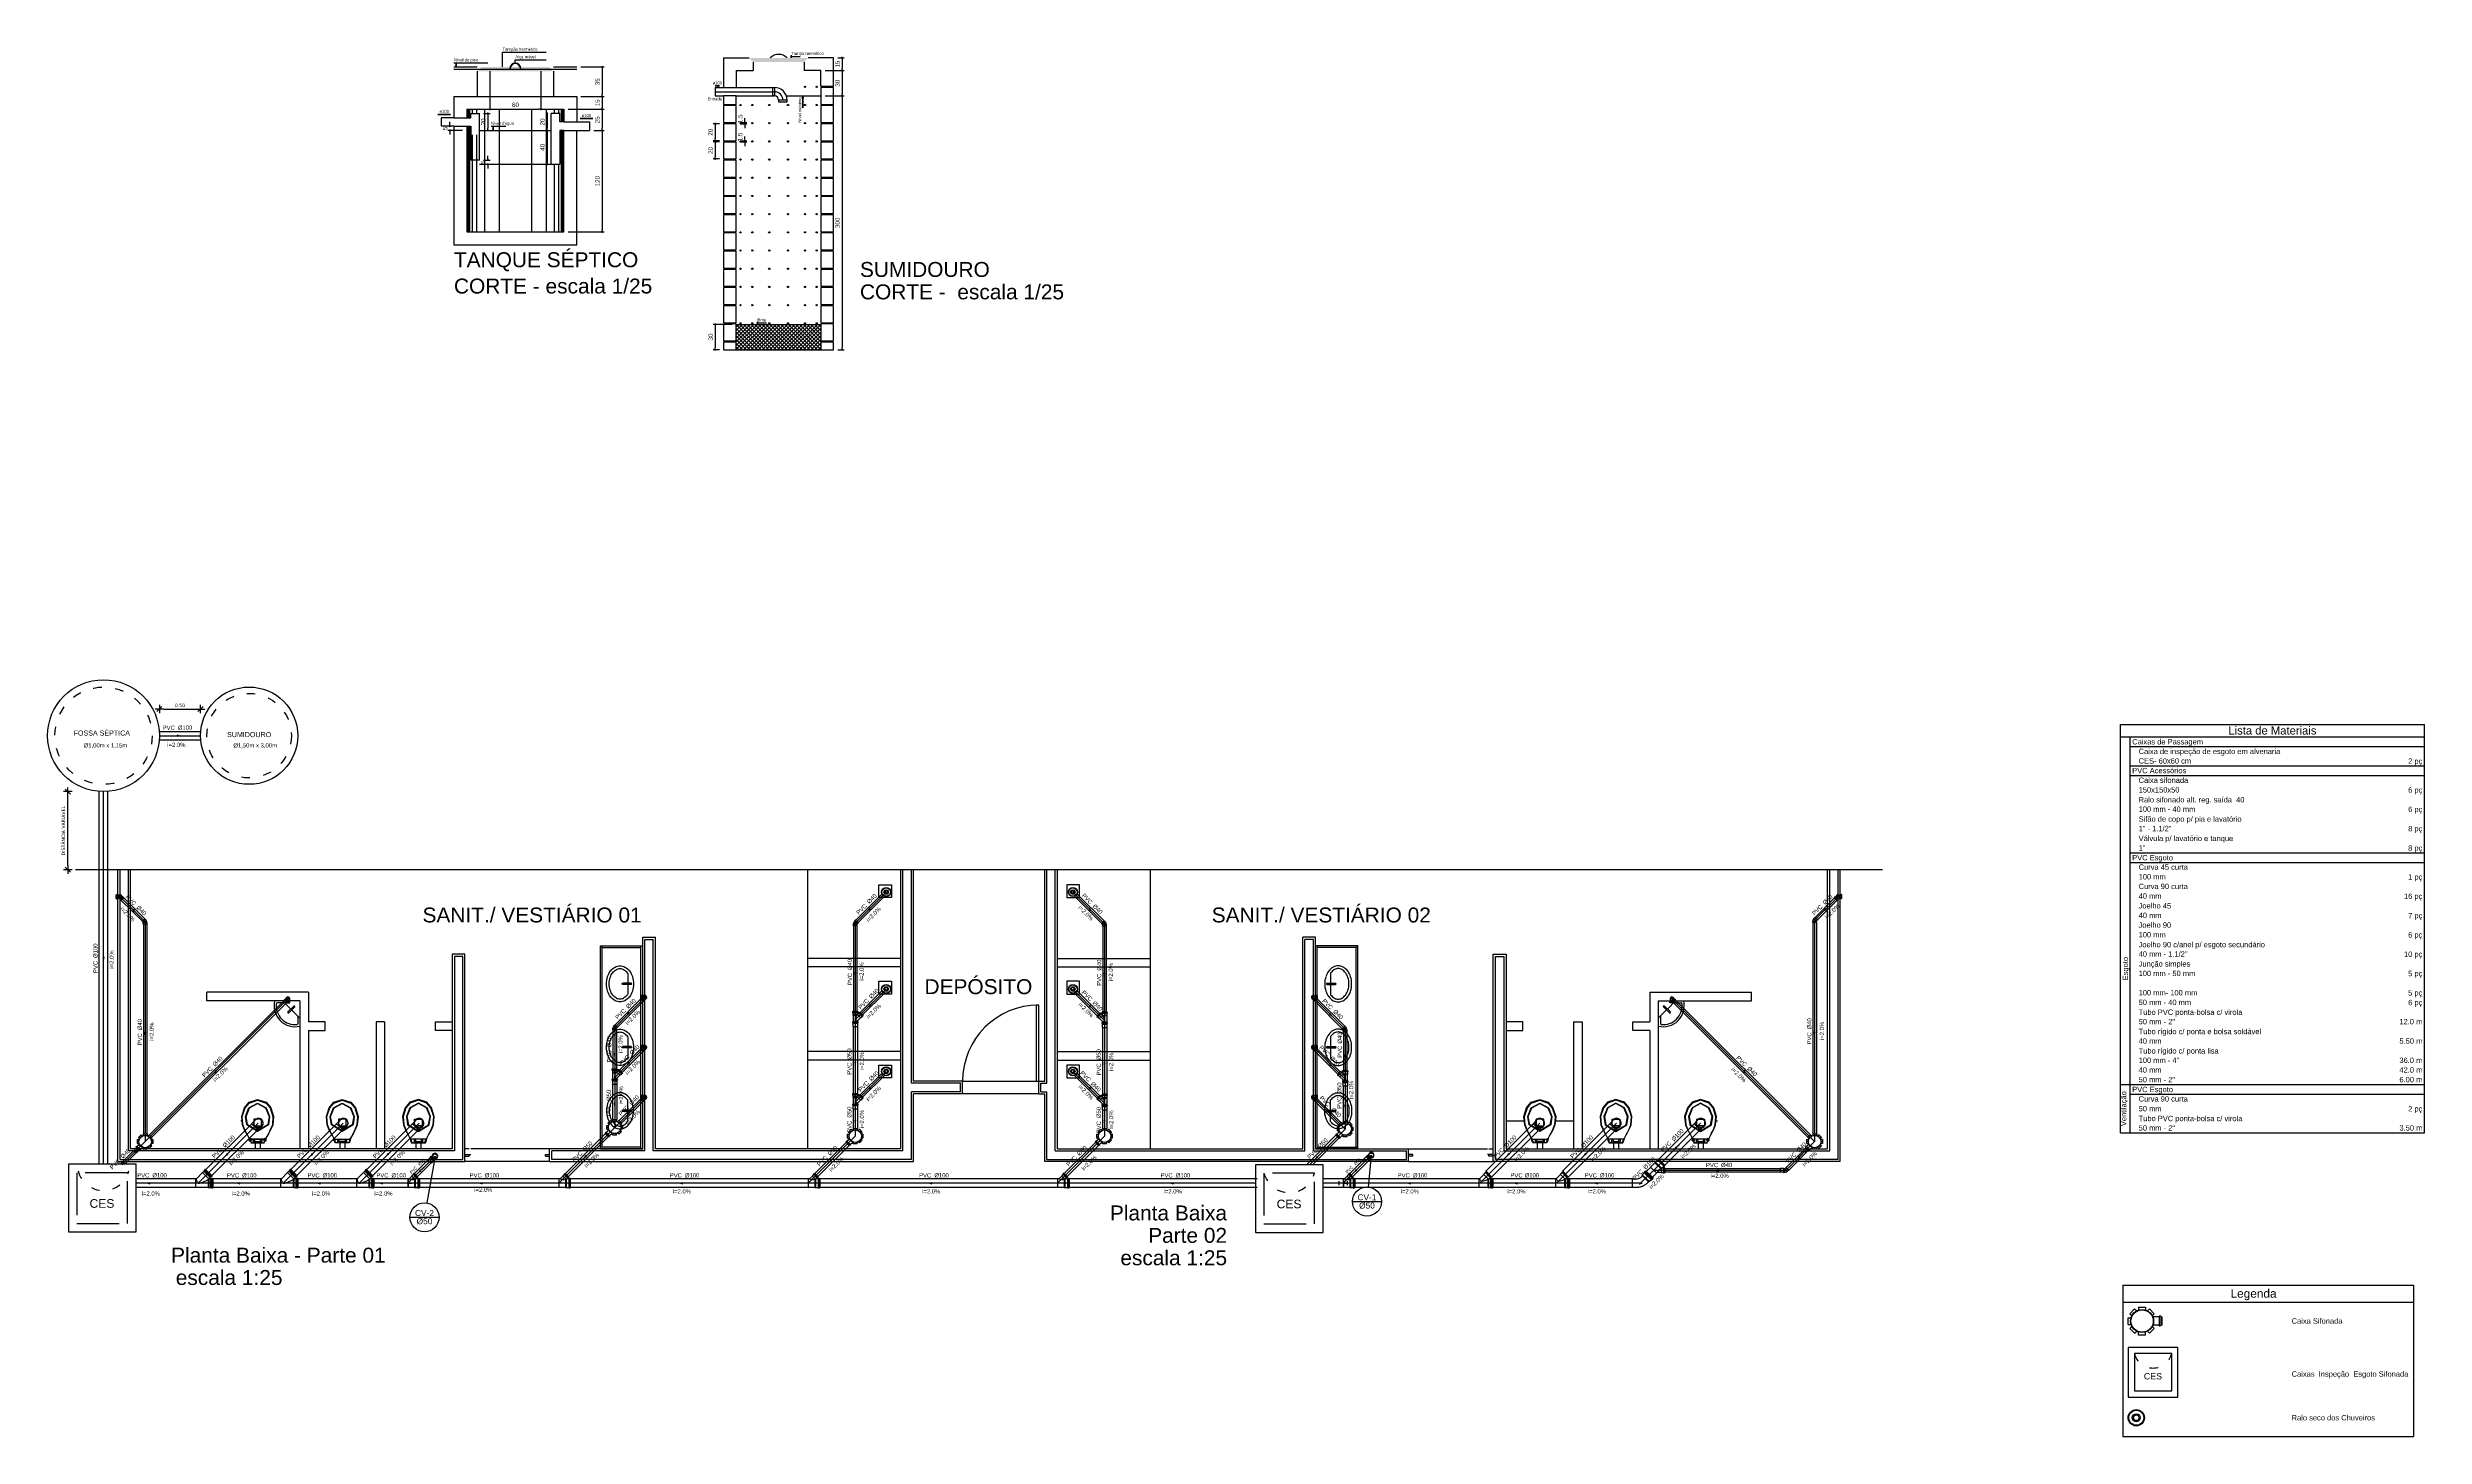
# Model space of a CAD drawing. Header units: inches. Extents: x 18.3 to 46.4, y -9.4 to 7.
import ezdxf

# ---------------------------------------------------------------- set-up
doc = ezdxf.new("R2010")
doc.units = ezdxf.units.IN
doc.header["$MEASUREMENT"] = 0
doc.linetypes.add('Dashed', pattern=[0.75, 0.5, -0.25])
doc.linetypes.add('DOT2', pattern=[3.175, 0, -3.175])
for name, color, linetype in [('ARQ-CTA-1_025', 1, 'Continuous'), ('Arquitetura', 252, 'Continuous'), ('CV-Colunas', 1, 'Continuous'), ('CV-Conexões_detalhe', 9, 'Continuous'), ('CV-Indicação_coluna', 4, 'Continuous'), ('CV-Sentido_tubo', 9, 'Continuous'), ('CV-Textos_coluna', 1, 'Continuous'), ('CV-Textos_tubo', 1, 'Continuous'), ('CV-Tubos_detalhe', 1, 'Continuous'), ('DI-Cortes', 1, 'Continuous'), ('DI-Cotas', 9, 'Continuous'), ('DI-Destaque', 6, 'Continuous'), ('DI-Detalhes', 1, 'Continuous'), ('DI-Eixos', 2, 'DOT2'), ('DI-Níveis', 7, 'Continuous'), ('DI-Textos', 1, 'Continuous'), ('DI-Títulos', 3, 'Continuous'), ('Simbolos', 3, 'Continuous'), ('SIMBOLOS-INT', 253, 'Continuous'), ('Simbolos_int', 9, 'Continuous'), ('TQ-Conexões_detalhe', 9, 'Continuous'), ('TQ-Sentido_tubo', 9, 'Continuous'), ('TQ-Seção_tubo', 3, 'Continuous'), ('TQ-Textos_tubo', 1, 'Continuous'), ('TQ-Tubos_detalhe', 9, 'Continuous')]:
    doc.layers.add(name, color=color, linetype=linetype)
doc.styles.add('Arial', font='arial.ttf')
doc.styles.add('FNDE Texto Cota 0025', font='verdana.ttf', dxfattribs={"height": 0.04})
doc.dimstyles.new('FNDE 1-0025', dxfattribs={"dimscale": 5, "dimtxt": 0.04, "dimasz": 0.01, "dimexe": 0.15, "dimexo": 0.15, "dimgap": 0.005, "dimtad": 1, "dimzin": 1, "dimdsep": 46, "dimtxsty": 'FNDE Texto Cota 0025', "dimblk": 'tic', "dimcen": 0.015, "dimdle": 0.15, "dimse1": 1, "dimse2": 1, "dimclrd": 251, "dimclre": 251, "dimclrt": 256, "dimaunit": 1, "dimadec": 3, "dimazin": 0, "dimtfac": 1, "dimtix": 1, "dimtmove": 2, "dimatfit": 3, "dimldrblk": 'tic', "dimfxl": 0.15, "dimtvp": 1, "dimtolj": 1, "dimtzin": 0, "dimarcsym": 0})
doc.dimstyles.get("Standard").update_dxf_attribs({"dimtxt": 0.18, "dimasz": 0.18, "dimexe": 0.18, "dimexo": 0.0625, "dimgap": 0.09, "dimtad": 0, "dimtih": 1, "dimtoh": 1, "dimdec": 4, "dimzin": 0, "dimdsep": 46, "dimtxsty": 'Standard', "dimcen": 0.09, "dimadec": 0, "dimazin": 0, "dimtfac": 1, "dimtdec": 4, "dimtofl": 0, "dimtmove": 0, "dimatfit": 3, "dimfxl": 1, "dimtolj": 1, "dimtzin": 0, "dimarcsym": 0})
doc.dimstyles.new('UM_25.000000', dxfattribs={"dimtxt": 0.18, "dimasz": 0.1, "dimexe": 0.1, "dimexo": 0.2, "dimgap": 0, "dimtad": 1, "dimtih": 1, "dimtoh": 1, "dimdec": 1, "dimlfac": 25, "dimzin": 0, "dimdsep": 46, "dimtxsty": 'Standard', "dimblk": 'CLOSED', "dimblk1": 'CLOSED', "dimblk2": 'CLOSED', "dimcen": 0.09, "dimdle": 0.1, "dimadec": 1, "dimazin": 2, "dimtfac": 1, "dimtdec": 4, "dimtofl": 0, "dimtmove": 0, "dimatfit": 3, "dimldrblk": 'CLOSED', "dimfxl": 1, "dimtolj": 1, "dimarcsym": 0})

# ---------------------------------------------------------------- blocks, each defined once
blk = doc.blocks.new('CUBAB2')
for p, q in [((0.028, 0.008), (0.127, 0.008)), ((0.067, 0.123), (0.067, 0.008)), ((0.028, -0.007), (0.127, -0.007)), ((0.067, -0.007), (0.067, -0.123))]:
    blk.add_line(p, q)
for centre, radius, start, end in [((0.288, 0), 0.288, 162.9288, 180), ((0.288, 0), 0.288, 180, 197.0712), ((0.225, 0.02), 0.222, 143.4475, 162.9288), ((0.028, 0), 0.00737, 90, 270), ((0.185, 0.049), 0.172, 119.1924, 143.4475), ((0.225, 0.02), 0.189, 143.4475, 146.7796), ((0.185, 0.049), 0.139, 119.1924, 143.4475), ((0.159, 0.095), 0.119, 90, 119.1924), ((0.159, 0.095), 0.0866, 90, 119.1924), ((0.127, 0), 0.00737, 270, 90), ((0.159, 0.095), 0.119, 60.8076, 90), ((0.159, 0.095), 0.0866, 60.8076, 90), ((0.133, 0.049), 0.139, 36.5525, 60.8076), ((0.133, 0.049), 0.172, 36.5525, 60.8076), ((0.093, 0.02), 0.189, 17.0712, 36.5525), ((0.093, 0.02), 0.222, 17.0712, 36.5525), ((0.03, 0), 0.256, 360, 17.0712), ((0.03, 0), 0.288, 360, 17.0712), ((0.03, 0), 0.288, 342.9288, 360), ((0.225, -0.02), 0.222, 197.0712, 216.5525), ((0.185, -0.049), 0.172, 216.5525, 240.8076), ((0.225, -0.02), 0.189, 213.2204, 216.5525), ((0.185, -0.049), 0.139, 216.5525, 240.8076), ((0.159, -0.095), 0.119, 240.8076, 270), ((0.159, -0.095), 0.0866, 240.8076, 270), ((0.159, -0.095), 0.0866, 270, 299.1924), ((0.159, -0.095), 0.119, 270, 299.1924), ((0.133, -0.049), 0.139, 299.1924, 323.4475), ((0.133, -0.049), 0.172, 299.1924, 323.4475), ((0.093, -0.02), 0.189, 323.4475, 342.9288), ((0.093, -0.02), 0.222, 323.4475, 342.9288), ((0.03, 0), 0.256, 342.9288, 0)]:
    blk.add_arc(centre, radius, start, end)
blk = doc.blocks.new('_Dot')
at = {"color": 0, "linetype": 'ByBlock', "lineweight": -2}
blk.add_line((-0.5, 0), (-1, 0), dxfattribs=at)
at = {"color": 0, "linetype": 'ByBlock', "const_width": 0.5}
blk.add_lwpolyline([(-0.25, 0, 1), (0.25, 0, 1)], format="xyb", close=True, dxfattribs=at)
blk = doc.blocks.new('*D29')
at = {"layer": 'Defpoints', "color": 0, "transparency": 16777216}
for p in [(17.53, 9.9), (16.53, 8.7), (16.93, 8.7)]:
    blk.add_point(p, dxfattribs=at)
at = {"layer": 'DI-Cotas', "color": 0, "lineweight": -2, "transparency": 16777216}
for p, q in [((17.33, 9.9), (16.43, 9.9)), ((16.53, 9.8), (16.53, 8.8)), ((16.73, 8.7), (16.43, 8.7))]:
    blk.add_line(p, q, dxfattribs=at)
at = {"layer": 'DI-Cotas', "color": 0, "lineweight": -2, "transparency": 16777216, "xscale": 0.1, "yscale": 0.1, "zscale": 0.1}
for p, rotation in [((16.53, 9.9), 90), ((16.53, 8.7), 270)]:
    blk.add_blockref('_Dot', p, dxfattribs=dict(at, rotation=rotation))
at = {"layer": 'DI-Cotas', "transparency": 16777216, "insert": (16.31, 9.3), "char_height": 0.212, "attachment_point": 5, "rotation": 90, "style": 'Arial'}
blk.add_mtext('\\A1;30', dxfattribs=at)
blk = doc.blocks.new('DOT')
for p, q in [((1.5, 0), (-1.5, 0)), ((0, -1.5), (0, 1.5))]:
    blk.add_line(p, q)
blk.add_circle((0, 0), 0.5)
blk = doc.blocks.new('*D30')
at = {"layer": 'Defpoints', "color": 0, "transparency": 16777216}
for p in [(22.13, 22.5), (21.53, 21.9), (22.53, 21.9)]:
    blk.add_point(p, dxfattribs=at)
at = {"layer": 'DI-Cotas', "color": 0, "lineweight": -2, "transparency": 16777216}
for p, q in [((22.33, 22.5), (22.63, 22.5)), ((21.73, 21.9), (22.63, 21.9)), ((22.53, 22.4), (22.53, 22))]:
    blk.add_line(p, q, dxfattribs=at)
at = {"layer": 'DI-Cotas', "color": 0, "lineweight": -2, "transparency": 16777216, "xscale": 0.1, "yscale": 0.1, "zscale": 0.1}
for p, rotation in [((22.53, 22.5), 90), ((22.53, 21.9), 270)]:
    blk.add_blockref('_Dot', p, dxfattribs=dict(at, rotation=rotation))
at = {"layer": 'DI-Cotas', "transparency": 16777216, "insert": (22.31, 22.2), "char_height": 0.212, "attachment_point": 5, "rotation": 90, "style": 'Arial'}
blk.add_mtext('\\A1;15', dxfattribs=at)
blk = doc.blocks.new('*D31')
at = {"layer": 'Defpoints', "color": 0, "transparency": 16777216}
for p in [(21.53, 21.9), (21.53, 20.7), (22.53, 20.7)]:
    blk.add_point(p, dxfattribs=at)
at = {"layer": 'DI-Cotas', "color": 0, "lineweight": -2, "transparency": 16777216}
for p, q in [((21.73, 21.9), (22.63, 21.9)), ((22.53, 21.8), (22.53, 20.8)), ((21.73, 20.7), (22.63, 20.7))]:
    blk.add_line(p, q, dxfattribs=at)
at = {"layer": 'DI-Cotas', "color": 0, "lineweight": -2, "transparency": 16777216, "xscale": 0.1, "yscale": 0.1, "zscale": 0.1}
for p, rotation in [((22.53, 21.9), 90), ((22.53, 20.7), 270)]:
    blk.add_blockref('_Dot', p, dxfattribs=dict(at, rotation=rotation))
at = {"layer": 'DI-Cotas', "transparency": 16777216, "insert": (22.31, 21.3), "char_height": 0.212, "attachment_point": 5, "rotation": 90, "style": 'Arial'}
blk.add_mtext('\\A1;30', dxfattribs=at)
blk = doc.blocks.new('*D32')
at = {"layer": 'Defpoints', "color": 0, "transparency": 16777216}
for p in [(21.53, 20.7), (22.13, 8.7), (22.53, 8.7)]:
    blk.add_point(p, dxfattribs=at)
at = {"layer": 'DI-Cotas', "color": 0, "lineweight": -2, "transparency": 16777216}
for p, q in [((21.73, 20.7), (22.63, 20.7)), ((22.53, 20.6), (22.53, 8.8)), ((22.33, 8.7), (22.63, 8.7))]:
    blk.add_line(p, q, dxfattribs=at)
at = {"layer": 'DI-Cotas', "color": 0, "lineweight": -2, "transparency": 16777216, "xscale": 0.1, "yscale": 0.1, "zscale": 0.1}
for p, rotation in [((22.53, 20.7), 90), ((22.53, 8.7), 270)]:
    blk.add_blockref('_Dot', p, dxfattribs=dict(at, rotation=rotation))
at = {"layer": 'DI-Cotas', "transparency": 16777216, "insert": (22.31, 14.7), "char_height": 0.212, "attachment_point": 5, "rotation": 90, "style": 'Arial'}
blk.add_mtext('\\A1;300', dxfattribs=at)
blk = doc.blocks.new('*D33')
at = {"layer": 'Defpoints', "color": 0, "transparency": 16777216}
for p in [(16.93, 19.38), (16.53, 18.58), (16.93, 18.58)]:
    blk.add_point(p, dxfattribs=at)
at = {"layer": 'DI-Cotas', "color": 0, "lineweight": -2, "transparency": 16777216}
for p, q in [((16.73, 19.38), (16.43, 19.38)), ((16.53, 19.28), (16.53, 18.68)), ((16.73, 18.58), (16.43, 18.58))]:
    blk.add_line(p, q, dxfattribs=at)
at = {"layer": 'DI-Cotas', "color": 0, "lineweight": -2, "transparency": 16777216, "xscale": 0.1, "yscale": 0.1, "zscale": 0.1}
for p, rotation in [((16.53, 19.38), 90), ((16.53, 18.58), 270)]:
    blk.add_blockref('_Dot', p, dxfattribs=dict(at, rotation=rotation))
at = {"layer": 'DI-Cotas', "transparency": 16777216, "insert": (16.31, 18.98), "char_height": 0.212, "attachment_point": 5, "rotation": 90, "style": 'Arial'}
blk.add_mtext('\\A1;20', dxfattribs=at)
blk = doc.blocks.new('*D34')
at = {"layer": 'Defpoints', "color": 0, "transparency": 16777216}
for p in [(16.93, 18.52), (16.53, 17.72), (16.93, 17.72)]:
    blk.add_point(p, dxfattribs=at)
at = {"layer": 'DI-Cotas', "color": 0, "lineweight": -2, "transparency": 16777216}
for p, q in [((16.73, 18.52), (16.43, 18.52)), ((16.53, 18.42), (16.53, 17.82)), ((16.73, 17.72), (16.43, 17.72))]:
    blk.add_line(p, q, dxfattribs=at)
at = {"layer": 'DI-Cotas', "color": 0, "lineweight": -2, "transparency": 16777216, "xscale": 0.1, "yscale": 0.1, "zscale": 0.1}
for p, rotation in [((16.53, 18.52), 90), ((16.53, 17.72), 270)]:
    blk.add_blockref('_Dot', p, dxfattribs=dict(at, rotation=rotation))
at = {"layer": 'DI-Cotas', "transparency": 16777216, "insert": (16.31, 18.12), "char_height": 0.212, "attachment_point": 5, "rotation": 90, "style": 'Arial'}
blk.add_mtext('\\A1;20', dxfattribs=at)
blk = doc.blocks.new('*D35')
at = {"layer": 'Defpoints', "color": 0, "transparency": 16777216}
for p in [(17.53, 19.44), (17.53, 19.38), (17.93, 19.38)]:
    blk.add_point(p, dxfattribs=at)
at = {"layer": 'DI-Cotas', "color": 0, "lineweight": -2, "transparency": 16777216}
for p, q in [((17.73, 19.44), (18.03, 19.44)), ((17.73, 19.38), (18.03, 19.38)), ((17.93, 19.54), (17.93, 19.64)), ((17.93, 19.28), (17.93, 19.18))]:
    blk.add_line(p, q, dxfattribs=at)
at = {"layer": 'DI-Cotas', "color": 0, "lineweight": -2, "transparency": 16777216, "xscale": 0.1, "yscale": 0.1, "zscale": 0.1}
for p, rotation in [((17.93, 19.44), 270), ((17.93, 19.38), 90)]:
    blk.add_blockref('_Dot', p, dxfattribs=dict(at, rotation=rotation))
at = {"layer": 'DI-Cotas', "transparency": 16777216, "insert": (17.71, 19.62), "char_height": 0.212, "attachment_point": 5, "rotation": 90, "style": 'Arial'}
blk.add_mtext('\\A1;1.5', dxfattribs=at)
blk = doc.blocks.new('*D36')
at = {"layer": 'Defpoints', "color": 0, "transparency": 16777216}
for p in [(17.53, 18.58), (17.53, 18.52), (17.93, 18.52)]:
    blk.add_point(p, dxfattribs=at)
at = {"layer": 'DI-Cotas', "color": 0, "lineweight": -2, "transparency": 16777216}
for p, q in [((17.73, 18.58), (18.03, 18.58)), ((17.73, 18.52), (18.03, 18.52)), ((17.93, 18.68), (17.93, 18.78)), ((17.93, 18.42), (17.93, 18.32))]:
    blk.add_line(p, q, dxfattribs=at)
at = {"layer": 'DI-Cotas', "color": 0, "lineweight": -2, "transparency": 16777216, "xscale": 0.1, "yscale": 0.1, "zscale": 0.1}
for p, rotation in [((17.93, 18.58), 270), ((17.93, 18.52), 90)]:
    blk.add_blockref('_Dot', p, dxfattribs=dict(at, rotation=rotation))
at = {"layer": 'DI-Cotas', "transparency": 16777216, "insert": (17.71, 18.76), "char_height": 0.212, "attachment_point": 5, "rotation": 90, "style": 'Arial'}
blk.add_mtext('\\A1;1.5', dxfattribs=at)
blk = doc.blocks.new('*D18')
at = {"layer": 'Defpoints', "color": 0, "transparency": 16777216}
for p in [(39.54, 19.82), (38.34, 15.02), (40.14, 15.02)]:
    blk.add_point(p, dxfattribs=at)
at = {"layer": 'DI-Cotas', "color": 0, "lineweight": -2, "transparency": 16777216}
for p, q in [((39.74, 19.82), (40.24, 19.82)), ((40.14, 19.72), (40.14, 15.12)), ((38.54, 15.02), (40.24, 15.02))]:
    blk.add_line(p, q, dxfattribs=at)
at = {"layer": 'DI-Cotas', "color": 0, "lineweight": -2, "transparency": 16777216, "xscale": 0.1, "yscale": 0.1, "zscale": 0.1}
for p, rotation in [((40.14, 19.82), 90), ((40.14, 15.02), 270)]:
    blk.add_blockref('_Dot', p, dxfattribs=dict(at, rotation=rotation))
at = {"layer": 'DI-Cotas', "transparency": 16777216, "insert": (39.92, 17.42), "char_height": 0.212, "attachment_point": 5, "rotation": 90, "style": 'Arial'}
blk.add_mtext('\\A1;120', dxfattribs=at)
blk = doc.blocks.new('*D19')
at = {"layer": 'Defpoints', "color": 0, "transparency": 16777216}
for p in [(38.34, 20.82), (39.54, 19.82), (40.14, 19.82)]:
    blk.add_point(p, dxfattribs=at)
at = {"layer": 'DI-Cotas', "color": 0, "lineweight": -2, "transparency": 16777216}
for p, q in [((38.54, 20.82), (40.24, 20.82)), ((40.14, 20.72), (40.14, 19.92)), ((39.74, 19.82), (40.24, 19.82))]:
    blk.add_line(p, q, dxfattribs=at)
at = {"layer": 'DI-Cotas', "color": 0, "lineweight": -2, "transparency": 16777216, "xscale": 0.1, "yscale": 0.1, "zscale": 0.1}
for p, rotation in [((40.14, 20.82), 90), ((40.14, 19.82), 270)]:
    blk.add_blockref('_Dot', p, dxfattribs=dict(at, rotation=rotation))
at = {"layer": 'DI-Cotas', "transparency": 16777216, "insert": (39.92, 20.32), "char_height": 0.212, "attachment_point": 5, "rotation": 90, "style": 'Arial'}
blk.add_mtext('\\A1;25', dxfattribs=at)
blk = doc.blocks.new('*D20')
at = {"layer": 'Defpoints', "color": 0, "transparency": 16777216}
for p in [(38.94, 21.42), (38.34, 20.82), (40.14, 20.82)]:
    blk.add_point(p, dxfattribs=at)
at = {"layer": 'DI-Cotas', "color": 0, "lineweight": -2, "transparency": 16777216}
for p, q in [((39.14, 21.42), (40.24, 21.42)), ((38.54, 20.82), (40.24, 20.82)), ((40.14, 21.32), (40.14, 20.92))]:
    blk.add_line(p, q, dxfattribs=at)
at = {"layer": 'DI-Cotas', "color": 0, "lineweight": -2, "transparency": 16777216, "xscale": 0.1, "yscale": 0.1, "zscale": 0.1}
for p, rotation in [((40.14, 21.42), 90), ((40.14, 20.82), 270)]:
    blk.add_blockref('_Dot', p, dxfattribs=dict(at, rotation=rotation))
at = {"layer": 'DI-Cotas', "transparency": 16777216, "insert": (39.92, 21.12), "char_height": 0.212, "attachment_point": 5, "rotation": 90, "style": 'Arial'}
blk.add_mtext('\\A1;15', dxfattribs=at)
blk = doc.blocks.new('*D21')
at = {"layer": 'Defpoints', "color": 0, "transparency": 16777216}
for p in [(38.94, 22.82), (38.94, 21.42), (40.14, 21.42)]:
    blk.add_point(p, dxfattribs=at)
at = {"layer": 'DI-Cotas', "color": 0, "lineweight": -2, "transparency": 16777216}
for p, q in [((39.14, 22.82), (40.24, 22.82)), ((40.14, 22.72), (40.14, 21.52)), ((39.14, 21.42), (40.24, 21.42))]:
    blk.add_line(p, q, dxfattribs=at)
at = {"layer": 'DI-Cotas', "color": 0, "lineweight": -2, "transparency": 16777216, "xscale": 0.1, "yscale": 0.1, "zscale": 0.1}
for p, rotation in [((40.14, 22.82), 90), ((40.14, 21.42), 270)]:
    blk.add_blockref('_Dot', p, dxfattribs=dict(at, rotation=rotation))
at = {"layer": 'DI-Cotas', "transparency": 16777216, "insert": (39.92, 22.12), "char_height": 0.212, "attachment_point": 5, "rotation": 90, "style": 'Arial'}
blk.add_mtext('\\A1;35', dxfattribs=at)
blk = doc.blocks.new('*D22')
at = {"layer": 'Defpoints', "color": 0, "transparency": 16777216}
for p in [(37.74, 19.82), (37.54, 18.22), (37.74, 18.22)]:
    blk.add_point(p, dxfattribs=at)
at = {"layer": 'DI-Cotas', "color": 0, "lineweight": -2, "transparency": 16777216}
blk.add_line((37.54, 19.72), (37.54, 18.32), dxfattribs=at)
at = {"layer": 'DI-Cotas', "color": 0, "lineweight": -2, "transparency": 16777216, "xscale": 0.1, "yscale": 0.1, "zscale": 0.1}
for p, rotation in [((37.54, 19.82), 90), ((37.54, 18.22), 270)]:
    blk.add_blockref('_Dot', p, dxfattribs=dict(at, rotation=rotation))
at = {"layer": 'DI-Cotas', "transparency": 16777216, "insert": (37.32, 19.02), "char_height": 0.212, "attachment_point": 5, "rotation": 90, "style": 'Arial'}
blk.add_mtext('\\A1;40', dxfattribs=at)
blk = doc.blocks.new('*D23')
at = {"layer": 'Defpoints', "color": 0, "transparency": 16777216}
for p in [(37.74, 20.62), (37.54, 19.82), (37.74, 19.82)]:
    blk.add_point(p, dxfattribs=at)
at = {"layer": 'DI-Cotas', "color": 0, "lineweight": -2, "transparency": 16777216}
blk.add_line((37.54, 20.52), (37.54, 19.92), dxfattribs=at)
at = {"layer": 'DI-Cotas', "color": 0, "lineweight": -2, "transparency": 16777216, "xscale": 0.1, "yscale": 0.1, "zscale": 0.1}
for p, rotation in [((37.54, 20.62), 90), ((37.54, 19.82), 270)]:
    blk.add_blockref('_Dot', p, dxfattribs=dict(at, rotation=rotation))
at = {"layer": 'DI-Cotas', "transparency": 16777216, "insert": (37.32, 20.22), "char_height": 0.212, "attachment_point": 5, "rotation": 90, "style": 'Arial'}
blk.add_mtext('\\A1;20', dxfattribs=at)
blk = doc.blocks.new('*D24')
at = {"layer": 'Defpoints', "color": 0, "transparency": 16777216}
for p in [(37.74, 20.62), (37.54, 19.82), (37.74, 19.82)]:
    blk.add_point(p, dxfattribs=at)
at = {"layer": 'DI-Cotas', "color": 0, "lineweight": -2, "transparency": 16777216}
blk.add_line((37.54, 20.52), (37.54, 19.92), dxfattribs=at)
at = {"layer": 'DI-Cotas', "color": 0, "lineweight": -2, "transparency": 16777216, "xscale": 0.1, "yscale": 0.1, "zscale": 0.1}
for p, rotation in [((37.54, 20.62), 90), ((37.54, 19.82), 270)]:
    blk.add_blockref('_Dot', p, dxfattribs=dict(at, rotation=rotation))
at = {"layer": 'DI-Cotas', "transparency": 16777216, "insert": (37.32, 20.22), "char_height": 0.212, "attachment_point": 5, "rotation": 90, "style": 'Arial'}
blk.add_mtext('\\A1;20', dxfattribs=at)
blk = doc.blocks.new('*D25')
at = {"layer": 'Defpoints', "color": 0, "transparency": 16777216}
for p in [(32.94, 20.02), (32.94, 19.82), (33.74, 19.82)]:
    blk.add_point(p, dxfattribs=at)
at = {"layer": 'DI-Cotas', "color": 0, "lineweight": -2, "transparency": 16777216}
for p, q in [((33.54, 19.82), (32.84, 19.82)), ((32.94, 20.12), (32.94, 20.22)), ((32.94, 19.72), (32.94, 19.62))]:
    blk.add_line(p, q, dxfattribs=at)
at = {"layer": 'DI-Cotas', "color": 0, "lineweight": -2, "transparency": 16777216, "xscale": 0.1, "yscale": 0.1, "zscale": 0.1}
for p, rotation in [((32.94, 20.02), 270), ((32.94, 19.82), 90)]:
    blk.add_blockref('_Dot', p, dxfattribs=dict(at, rotation=rotation))
at = {"layer": 'DI-Cotas', "transparency": 16777216, "insert": (32.72, 19.92), "char_height": 0.212, "attachment_point": 5, "rotation": 90, "style": 'Arial'}
blk.add_mtext('\\A1;5', dxfattribs=at)
blk = doc.blocks.new('*D26')
at = {"layer": 'Defpoints', "color": 0, "transparency": 16777216}
for p in [(34.34, 18.42), (34.74, 18.22), (34.74, 18.22)]:
    blk.add_point(p, dxfattribs=at)
at = {"layer": 'DI-Cotas', "color": 0, "lineweight": -2, "transparency": 16777216}
for p, q in [((34.54, 18.42), (34.84, 18.42)), ((34.74, 18.52), (34.74, 18.62)), ((34.74, 18.12), (34.74, 18.02))]:
    blk.add_line(p, q, dxfattribs=at)
at = {"layer": 'DI-Cotas', "color": 0, "lineweight": -2, "transparency": 16777216, "xscale": 0.1, "yscale": 0.1, "zscale": 0.1}
for p, rotation in [((34.74, 18.42), 270), ((34.74, 18.22), 90)]:
    blk.add_blockref('_Dot', p, dxfattribs=dict(at, rotation=rotation))
at = {"layer": 'DI-Cotas', "transparency": 16777216, "insert": (34.52, 18.32), "char_height": 0.212, "attachment_point": 5, "rotation": 90, "style": 'Arial'}
blk.add_mtext('\\A1;5', dxfattribs=at)
blk = doc.blocks.new('*D27')
at = {"layer": 'Defpoints', "color": 0, "transparency": 16777216}
for p in [(34.34, 20.62), (34.74, 19.82), (34.74, 19.82)]:
    blk.add_point(p, dxfattribs=at)
at = {"layer": 'DI-Cotas', "color": 0, "lineweight": -2, "transparency": 16777216}
for p, q in [((34.54, 20.62), (34.84, 20.62)), ((34.74, 20.52), (34.74, 19.92))]:
    blk.add_line(p, q, dxfattribs=at)
at = {"layer": 'DI-Cotas', "color": 0, "lineweight": -2, "transparency": 16777216, "xscale": 0.1, "yscale": 0.1, "zscale": 0.1}
for p, rotation in [((34.74, 20.62), 90), ((34.74, 19.82), 270)]:
    blk.add_blockref('_Dot', p, dxfattribs=dict(at, rotation=rotation))
at = {"layer": 'DI-Cotas', "transparency": 16777216, "insert": (34.52, 20.22), "char_height": 0.212, "attachment_point": 5, "rotation": 90, "style": 'Arial'}
blk.add_mtext('\\A1;20', dxfattribs=at)
blk = doc.blocks.new('*D28')
at = {"layer": 'Defpoints', "color": 0, "transparency": 16777216}
for p in [(34.84, 20.82), (37.24, 20.82), (37.24, 20.82)]:
    blk.add_point(p, dxfattribs=at)
at = {"layer": 'DI-Cotas', "color": 0, "lineweight": -2, "transparency": 16777216}
blk.add_line((34.94, 20.82), (37.14, 20.82), dxfattribs=at)
at = {"layer": 'DI-Cotas', "color": 0, "lineweight": -2, "transparency": 16777216, "xscale": 0.1, "yscale": 0.1, "zscale": 0.1, "rotation": 180}
blk.add_blockref('_Dot', (34.84, 20.82), dxfattribs=at)
at = {"layer": 'DI-Cotas', "color": 0, "lineweight": -2, "transparency": 16777216, "xscale": 0.1, "yscale": 0.1, "zscale": 0.1}
blk.add_blockref('_Dot', (37.24, 20.82), dxfattribs=at)
at = {"layer": 'DI-Cotas', "transparency": 16777216, "insert": (36.04, 21.03), "char_height": 0.212, "attachment_point": 5, "rotation": 0.0057, "style": 'Arial'}
blk.add_mtext('\\A1;60', dxfattribs=at)
blk = doc.blocks.new('tic')
at = {"color": 251}
for p, q in [((-1, 0), (1, 0)), ((0, -1), (0, 1))]:
    blk.add_line(p, q, dxfattribs=at)
blk.add_line((-0.6, -0.6), (0.6, 0.6))
blk = doc.blocks.new('*D12')
at = {"layer": 'ARQ-CTA-1_025', "color": 251, "lineweight": -2, "transparency": 16777216}
blk.add_line((19.64, -0.803), (20.025, -0.803), dxfattribs=at)
at = {"layer": 'Defpoints', "color": 0, "transparency": 16777216}
for p in [(20.075, -0.803), (19.59, -1.117), (20.075, -1.117)]:
    blk.add_point(p, dxfattribs=at)
at = {"layer": 'ARQ-CTA-1_025', "color": 251, "lineweight": -2, "transparency": 16777216, "xscale": 0.05, "yscale": 0.05, "zscale": 0.05, "rotation": 180}
blk.add_blockref('tic', (19.59, -0.803), dxfattribs=at)
at = {"layer": 'ARQ-CTA-1_025', "color": 251, "lineweight": -2, "transparency": 16777216, "xscale": 0.05, "yscale": 0.05, "zscale": 0.05}
blk.add_blockref('tic', (20.075, -0.803), dxfattribs=at)
at = {"layer": 'ARQ-CTA-1_025', "transparency": 16777216, "insert": (19.833, -0.758), "char_height": 0.04, "attachment_point": 5, "style": 'FNDE Texto Cota 0025'}
blk.add_mtext('\\A1;0.50', dxfattribs=at)
blk = doc.blocks.new('*D17')
at = {"layer": 'ARQ-CTA-1_025', "color": 251, "lineweight": -2, "transparency": 16777216}
blk.add_line((18.508, -2.65), (18.508, -1.828), dxfattribs=at)
at = {"layer": 'Defpoints', "color": 0, "transparency": 16777216}
for p in [(18.508, -1.778), (18.879, -1.778), (18.879, -2.7)]:
    blk.add_point(p, dxfattribs=at)
at = {"layer": 'ARQ-CTA-1_025', "color": 251, "lineweight": -2, "transparency": 16777216, "xscale": 0.05, "yscale": 0.05, "zscale": 0.05}
for p, rotation in [((18.508, -1.778), 90), ((18.508, -2.7), 270)]:
    blk.add_blockref('tic', p, dxfattribs=dict(at, rotation=rotation))
at = {"layer": 'ARQ-CTA-1_025', "transparency": 16777216, "insert": (18.455, -2.239), "char_height": 0.04, "attachment_point": 5, "rotation": 90, "style": 'FNDE Texto Cota 0025'}
blk.add_mtext('\\A1;DISTÂNCIA VARIÁVEL ', dxfattribs=at)
blk = doc.blocks.new('sumidouro')
at = {"layer": 'DI-Detalhes', "linetype": 'Continuous'}
blk.add_hatch(color=256, dxfattribs=at).paths.add_polyline_path([(18.1254, 22.4983), (18.3254, 22.2983), (20.7254, 22.2983), (20.9254, 22.4983), (18.1254, 22.4983)])
at = {"layer": 'DI-Níveis', "linetype": 'Continuous'}
h = blk.add_hatch(dxfattribs=at)
h.set_pattern_fill('ANSI37', color=256, style=0)
h.set_pattern_definition([(45, (44.24836, 14.64362), (-0.08838835, 0.08838835), []), (135, (44.24836, 14.64362), (-0.08838835, -0.08838835), [])])
h.paths.add_polyline_path([(17.5254, 9.8983), (17.5254, 8.6983), (21.5254, 8.6983), (21.5254, 9.8983), (17.5254, 9.8983)])
at = {"layer": 'DI-Cortes', "linetype": 'Continuous'}
blk.add_line((16.5254, 20.8983), (19.3254, 20.8983), dxfattribs=at)
blk.add_arc((19.3254, 20.4983), 0.4, 0, 90, dxfattribs=at)
at = {"layer": 'DI-Cotas', "linetype": 'Continuous'}
for p, q in [((20.1512, 22.5949), (20.0995, 22.5949)), ((20.0995, 22.5949), (20.1254, 22.4983)), ((20.1254, 22.4983), (20.1512, 22.5949)), ((20.1254, 22.5689), (20.549, 22.5689)), ((20.6666, 20.1335), (20.6666, 20.6983)), ((18.5512, 9.9949), (18.4995, 9.9949)), ((18.4995, 9.9949), (18.5254, 9.8983)), ((18.5254, 9.8983), (18.5512, 9.9949)), ((18.5254, 9.9689), (18.949, 9.9689))]:
    blk.add_line(p, q, dxfattribs=at)
at = {"layer": 'DI-Detalhes', "linetype": 'Continuous'}
for p, q in [((16.5254, 21.1689), (16.7254, 21.1689)), ((16.5254, 21.0983), (16.5254, 20.6983)), ((16.5254, 21.0983), (16.9254, 21.0983)), ((16.5254, 20.6983), (16.9254, 20.6983)), ((16.7254, 21.1689), (16.6288, 21.1948)), ((16.6288, 21.1948), (16.6288, 21.143)), ((16.6288, 21.143), (16.7254, 21.1689)), ((17.5254, 21.0983), (19.3254, 21.0983)), ((17.5254, 20.6983), (19.3254, 20.6983))]:
    blk.add_line(p, q, dxfattribs=at)
for points in [[(19.2454, 20.6983), (19.2454, 21.0983), (19.3254, 21.0983), (19.3254, 20.6983), (19.2454, 20.6983)], [(19.5254, 20.4983), (19.5254, 20.4183), (19.9254, 20.4183), (19.9254, 20.4983), (19.5254, 20.4983)]]:
    blk.add_lwpolyline(points, close=True, dxfattribs=at)
for centre, radius, start, end in [((19.5254, 22.0983), 0.56, 45, 135), ((19.3254, 20.4983), 0.6, 0, 90), ((19.3254, 20.4983), 0.2, 0, 90)]:
    blk.add_arc(centre, radius, start, end, dxfattribs=at)
at = {"layer": 'DI-Eixos', "linetype": 'Continuous'}
for p, q in [((16.9254, 22.4983), (16.9254, 21.0983)), ((16.9254, 22.4983), (18.1254, 22.4983)), ((22.1254, 22.4983), (20.9254, 22.4983)), ((22.1254, 21.1583), (22.1254, 22.4983)), ((17.5254, 21.8983), (17.5254, 21.0983)), ((17.5254, 21.8983), (18.3254, 21.8983)), ((18.3254, 22.2983), (18.3254, 21.8983)), ((20.7254, 22.2983), (20.7254, 21.8983)), ((21.5254, 21.8983), (20.7254, 21.8983)), ((21.5254, 21.1583), (21.5254, 21.8983)), ((16.9254, 21.0983), (17.5254, 21.0983)), ((21.5254, 21.1583), (22.1254, 21.1583))]:
    blk.add_line(p, q, dxfattribs=at)
for points in [[(16.9254, 20.6983), (16.9254, 20.2983), (17.5254, 20.2983), (17.5254, 20.6983), (16.9254, 20.6983)], [(16.9254, 20.2383), (16.9254, 19.4383), (17.5254, 19.4383), (17.5254, 20.2383), (16.9254, 20.2383)], [(21.5254, 21.0983), (21.5254, 20.2983), (22.1254, 20.2983), (22.1254, 21.0983), (21.5254, 21.0983)], [(21.5254, 20.2383), (21.5254, 19.4383), (22.1254, 19.4383), (22.1254, 20.2383), (21.5254, 20.2383)], [(16.9254, 19.3783), (16.9254, 18.5783), (17.5254, 18.5783), (17.5254, 19.3783), (16.9254, 19.3783)], [(21.5254, 19.3783), (21.5254, 18.5783), (22.1254, 18.5783), (22.1254, 19.3783), (21.5254, 19.3783)], [(16.9254, 18.5183), (16.9254, 17.7183), (17.5254, 17.7183), (17.5254, 18.5183), (16.9254, 18.5183)], [(21.5254, 18.5183), (21.5254, 17.7183), (22.1254, 17.7183), (22.1254, 18.5183), (21.5254, 18.5183)], [(16.9254, 17.6583), (16.9254, 16.8583), (17.5254, 16.8583), (17.5254, 17.6583), (16.9254, 17.6583)], [(21.5254, 17.6583), (21.5254, 16.8583), (22.1254, 16.8583), (22.1254, 17.6583), (21.5254, 17.6583)], [(16.9254, 16.7983), (16.9254, 15.9983), (17.5254, 15.9983), (17.5254, 16.7983), (16.9254, 16.7983)], [(16.9254, 15.9383), (16.9254, 15.1383), (17.5254, 15.1383), (17.5254, 15.9383), (16.9254, 15.9383)], [(21.5254, 16.7983), (21.5254, 15.9983), (22.1254, 15.9983), (22.1254, 16.7983), (21.5254, 16.7983)], [(21.5254, 15.9383), (21.5254, 15.1383), (22.1254, 15.1383), (22.1254, 15.9383), (21.5254, 15.9383)], [(16.9254, 15.0783), (16.9254, 14.2783), (17.5254, 14.2783), (17.5254, 15.0783), (16.9254, 15.0783)], [(21.5254, 15.0783), (21.5254, 14.2783), (22.1254, 14.2783), (22.1254, 15.0783), (21.5254, 15.0783)], [(16.9254, 14.2183), (16.9254, 13.4183), (17.5254, 13.4183), (17.5254, 14.2183), (16.9254, 14.2183)], [(21.5254, 14.2183), (21.5254, 13.4183), (22.1254, 13.4183), (22.1254, 14.2183), (21.5254, 14.2183)], [(16.9254, 13.3583), (16.9254, 12.5583), (17.5254, 12.5583), (17.5254, 13.3583), (16.9254, 13.3583)], [(16.9254, 12.4983), (16.9254, 11.6983), (17.5254, 11.6983), (17.5254, 12.4983), (16.9254, 12.4983)], [(21.5254, 13.3583), (21.5254, 12.5583), (22.1254, 12.5583), (22.1254, 13.3583), (21.5254, 13.3583)], [(21.5254, 12.4983), (21.5254, 11.6983), (22.1254, 11.6983), (22.1254, 12.4983), (21.5254, 12.4983)], [(16.9254, 11.6383), (16.9254, 10.8383), (17.5254, 10.8383), (17.5254, 11.6383), (16.9254, 11.6383)], [(21.5254, 11.6383), (21.5254, 10.8383), (22.1254, 10.8383), (22.1254, 11.6383), (21.5254, 11.6383)], [(16.9254, 10.7783), (16.9254, 9.9783), (17.5254, 9.9783), (17.5254, 10.7783), (16.9254, 10.7783)], [(21.5254, 10.7783), (21.5254, 9.9783), (22.1254, 9.9783), (22.1254, 10.7783), (21.5254, 10.7783)], [(16.9254, 9.9183), (16.9254, 9.1183), (17.5254, 9.1183), (17.5254, 9.9183), (16.9254, 9.9183)], [(16.9254, 9.0583), (16.9254, 8.6983), (17.5254, 8.6983), (17.5254, 9.0583), (16.9254, 9.0583)], [(21.5254, 9.9183), (21.5254, 9.1183), (22.1254, 9.1183), (22.1254, 9.9183), (21.5254, 9.9183)], [(21.5254, 9.0583), (21.5254, 8.6983), (22.1254, 8.6983), (22.1254, 9.0583), (21.5254, 9.0583)]]:
    blk.add_lwpolyline(points, close=True, dxfattribs=at)
for centre in [(17.7235, 20.2683), (18.2784, 20.2683), (19.0804, 20.2683), (19.9704, 20.2683), (20.7724, 21.1283), (20.7724, 20.2683), (21.3273, 21.1283), (21.3273, 20.2683), (17.7235, 19.4083), (18.2784, 19.4083), (19.0804, 19.4083), (19.9704, 19.4083), (20.7724, 19.4083), (21.3273, 19.4083), (17.7235, 18.5483), (18.2784, 18.5483), (19.0804, 18.5483), (19.9704, 18.5483), (20.7724, 18.5483), (21.3273, 18.5483), (17.7235, 17.6883), (17.7235, 16.8283), (18.2784, 17.6883), (18.2784, 16.8283), (19.0804, 17.6883), (19.0804, 16.8283), (19.9704, 17.6883), (19.9704, 16.8283), (20.7724, 17.6883), (20.7724, 16.8283), (21.3273, 17.6883), (21.3273, 16.8283), (17.7235, 15.9683), (18.2784, 15.9683), (19.0804, 15.9683), (19.9704, 15.9683), (20.7724, 15.9683), (21.3273, 15.9683), (17.7235, 15.1083), (18.2784, 15.1083), (19.0804, 15.1083), (19.9704, 15.1083), (20.7724, 15.1083), (21.3273, 15.1083), (17.7235, 14.2483), (18.2784, 14.2483), (19.0804, 14.2483), (19.9704, 14.2483), (20.7724, 14.2483), (21.3273, 14.2483), (17.7235, 13.3883), (17.7235, 12.5283), (18.2784, 13.3883), (18.2784, 12.5283), (19.0804, 13.3883), (19.0804, 12.5283), (19.9704, 13.3883), (19.9704, 12.5283), (20.7724, 13.3883), (20.7724, 12.5283), (21.3273, 13.3883), (21.3273, 12.5283), (17.7235, 11.6683), (18.2784, 11.6683), (19.0804, 11.6683), (19.9704, 11.6683), (20.7724, 11.6683), (21.3273, 11.6683), (17.7235, 10.8083), (18.2784, 10.8083), (19.0804, 10.8083), (19.9704, 10.8083), (20.7724, 10.8083), (21.3273, 10.8083), (17.7235, 9.9483), (18.2784, 9.9483), (19.0804, 9.9483), (19.9704, 9.9483), (20.7724, 9.9483), (21.3273, 9.9483)]:
    blk.add_circle(centre, 0.03, dxfattribs=at)
at = {"layer": 'DI-Níveis', "linetype": 'Continuous'}
for p, q in [((19.9254, 20.6983), (21.5254, 20.6983)), ((17.5254, 9.8983), (21.5254, 9.8983)), ((17.5254, 8.6983), (21.5254, 8.6983))]:
    blk.add_line(p, q, dxfattribs=at)
at = {"layer": 'DI-Detalhes', "char_height": 0.1412, "line_spacing_factor": 0.798, "style": 'Arial'}
for s, insert, width, attachment_point in [('Tampa hermética', (20.1254, 22.5926), 2.5416, 7), ('ø100', (16.8544, 21.2392), 0.67776, 9), ('Entrada', (16.8544, 20.4862), 1.18608, 9)]:
    blk.add_mtext(s, dxfattribs=dict(at, insert=insert, width=width, attachment_point=attachment_point))
at = {"layer": 'DI-Níveis', "insert": (20.5958, 20.6276), "char_height": 0.1412, "width": 2.03328, "attachment_point": 9, "rotation": 90.00021, "line_spacing_factor": 0.798, "style": 'Arial'}
blk.add_mtext('Nível máximo', dxfattribs=at)
at = {"layer": 'DI-Níveis', "insert": (18.5254, 10.0392), "char_height": 0.1412, "width": 0.8472, "attachment_point": 7, "line_spacing_factor": 0.798, "style": 'Arial'}
blk.add_mtext('Brita', dxfattribs=at)
at = {"layer": 'DI-Títulos', "char_height": 0.706, "attachment_point": 7, "line_spacing_factor": 0.798, "style": 'Arial'}
for s, insert, width in [('SUMIDOURO', (23.3696, 12.1313), 7.6248), ('CORTE -  escala 1/25', (23.3696, 11.0723), 14.4024)]:
    blk.add_mtext(s, dxfattribs=dict(at, insert=insert, width=width))
at = {"layer": 'DI-Cotas'}
for base, p1, p2, picture, middle in [((22.5254, 21.8983), (22.1254, 22.4983), (21.5254, 21.8983), '*D30', (22.3136, 22.1983)), ((22.5254, 20.6983), (21.5254, 21.8983), (21.5254, 20.6983), '*D31', (22.3136, 21.2983)), ((22.5254, 8.6983), (21.5254, 20.6983), (22.1254, 8.6983), '*D32', (22.3136, 14.6983)), ((16.5254, 18.5783), (16.9254, 19.3783), (16.9254, 18.5783), '*D33', (16.3136, 18.9783)), ((17.9254, 19.3783), (17.5254, 19.4383), (17.5254, 19.3783), '*D35', (17.7136, 19.6249)), ((16.5254, 17.7183), (16.9254, 18.5183), (16.9254, 17.7183), '*D34', (16.3136, 18.1183)), ((17.9254, 18.5183), (17.5254, 18.5783), (17.5254, 18.5183), '*D36', (17.7136, 18.765)), ((16.5254, 8.6983), (17.5254, 9.8983), (16.9254, 8.6983), '*D29', (16.3136, 9.2983))]:
    dim = blk.add_linear_dim(base=base, p1=p1, p2=p2, angle=90, dimstyle='UM_25.000000', override={"dimtxt": 0.2118, "dimasz": 0.1, "dimexe": 0.1, "dimexo": 0.2, "dimtad": 1, "dimtih": 0, "dimtoh": 0, "dimdec": 1, "dimlfac": 25, "dimzin": 8, "dimtxsty": 'Arial', "dimblk": 'Dot', "dimblk1": 'Dot', "dimblk2": 'Dot', "dimsah": 1, "dimdle": 0.1, "dimse1": 0, "dimse2": 0, "dimclrt": 256, "dimadec": 1, "dimazin": 3, "dimtmove": 2, "dimldrblk": 'Dot'}, dxfattribs=at)
    dim.commit()
    dim.dimension.update_dxf_attribs({"geometry": picture, "text_midpoint": middle, "dimtype": 160, "text_rotation": 90})
at = {"layer": 'DI-Cotas', "linetype": 'Continuous', "has_arrowhead": 0}
for points in [[(20.1254, 22.4983), (20.1254, 22.5689)], [(18.5254, 9.8983), (18.5254, 9.9689)]]:
    blk.add_leader(points, dimstyle='Standard', dxfattribs=at)
at = {"layer": 'DI-Cotas', "linetype": 'Continuous'}
blk.add_leader([(20.6666, 20.6983), (20.6666, 20.1335)], dimstyle='Standard', override={"dimasz": 0.1, "dimldrblk": 'Closed'}, dxfattribs=at)
at = {"layer": 'DI-Detalhes', "linetype": 'Continuous', "has_arrowhead": 0}
blk.add_leader([(16.7254, 21.1689), (16.5254, 21.1689)], dimstyle='Standard', dxfattribs=at)
blk = doc.blocks.new('fossa septica')
at = {"layer": 'DI-Detalhes', "linetype": 'Continuous'}
blk.add_hatch(color=256, dxfattribs=at).paths.add_polyline_path([(34.4368, 22.818), (37.6368, 22.818), (37.8368, 22.618), (34.2368, 22.618), (34.4368, 22.818)])
at = {"layer": 'DI-Cortes', "linetype": 'Continuous'}
blk.add_line((34.3368, 18.218), (37.7368, 18.218), dxfattribs=at)
at = {"layer": 'DI-Cotas', "linetype": 'Continuous'}
for p, q in [((33.1368, 23.018), (34.7368, 23.018)), ((33.1368, 22.818), (34.2368, 22.818)), ((33.2626, 22.9146), (33.2109, 22.9146)), ((33.2109, 22.9146), (33.2368, 22.818)), ((33.2368, 23.018), (33.2368, 22.818)), ((33.2368, 22.818), (33.2626, 22.9146)), ((35.4368, 22.818), (35.4368, 23.5204)), ((35.4368, 23.5204), (37.4968, 23.5204)), ((36.0368, 22.998), (36.0368, 23.158)), ((36.0368, 23.158), (37.4968, 23.158)), ((37.8368, 22.818), (38.9368, 22.818)), ((34.8868, 20.018), (35.5928, 20.018)), ((35.0127, 19.9146), (34.9609, 19.9146)), ((34.9609, 19.9146), (34.9868, 19.818)), ((34.9868, 20.018), (34.9868, 19.818)), ((34.9868, 19.818), (35.0127, 19.9146))]:
    blk.add_line(p, q, dxfattribs=at)
at = {"layer": 'DI-Destaque', "linetype": 'Continuous'}
for p, q in [((34.2368, 22.618), (34.2368, 21.418)), ((34.8368, 22.618), (34.8368, 21.418)), ((37.2368, 22.618), (37.2368, 21.418)), ((37.8368, 22.618), (37.8368, 21.418))]:
    blk.add_line(p, q, dxfattribs=at)
at = {"layer": 'DI-Detalhes', "linetype": 'Continuous'}
for p, q in [((33.1368, 22.718), (38.9368, 22.718)), ((32.3768, 20.578), (32.9768, 20.578)), ((33.1368, 20.418), (32.5368, 20.418)), ((32.5368, 20.418), (32.5368, 20.018)), ((33.7368, 20.418), (33.9368, 20.418)), ((33.9368, 20.418), (33.9368, 20.618)), ((33.9368, 20.618), (34.3368, 20.618)), ((34.3368, 18.418), (34.3368, 20.618)), ((37.7368, 18.218), (37.7368, 20.618)), ((38.1368, 20.618), (37.7368, 20.618)), ((38.1368, 20.218), (38.1368, 20.618)), ((39.0968, 20.378), (39.6968, 20.378)), ((33.1368, 20.018), (32.5368, 20.018)), ((33.7368, 20.018), (33.9368, 20.018)), ((33.9368, 20.018), (33.9368, 18.418)), ((38.3368, 20.218), (38.1368, 20.218)), ((38.3368, 19.818), (38.1368, 19.818)), ((38.1368, 19.818), (38.1368, 18.218)), ((38.9368, 20.218), (39.5368, 20.218)), ((38.9368, 19.818), (39.5368, 19.818)), ((39.5368, 20.218), (39.5368, 19.818)), ((34.3368, 18.418), (33.9368, 18.418)), ((37.7368, 18.218), (38.1368, 18.218))]:
    blk.add_line(p, q, dxfattribs=at)
for radius in [0.26, 0.259, 0.258, 0.257, 0.256, 0.255, 0.254, 0.253, 0.252, 0.251, 0.25, 0.249, 0.248, 0.247, 0.246, 0.245, 0.244, 0.243, 0.242, 0.241, 0.24]:
    blk.add_arc((36.0368, 22.738), radius, 0, 180, dxfattribs=at)
at = {"layer": 'DI-Eixos', "linetype": 'Continuous'}
for p, q in [((33.1368, 21.418), (33.1368, 20.418)), ((33.1368, 21.418), (33.7368, 21.418)), ((33.7368, 21.418), (34.8368, 21.418)), ((34.8368, 21.418), (34.8368, 20.818)), ((37.2368, 21.418), (38.3368, 21.418)), ((37.2368, 21.418), (37.2368, 20.818)), ((38.3368, 21.418), (38.9368, 21.418)), ((38.9368, 21.418), (38.9368, 20.218)), ((33.1368, 20.418), (33.7368, 20.418)), ((33.7368, 20.818), (33.7368, 20.418)), ((33.7368, 20.818), (34.8368, 20.818)), ((33.7793, 20.818), (33.7793, 20.418)), ((33.814, 20.818), (33.814, 20.418)), ((33.8771, 20.818), (33.8771, 20.418)), ((33.9919, 20.818), (33.9919, 20.618)), ((34.2006, 20.818), (34.2006, 20.618)), ((34.5801, 20.818), (34.5801, 15.018)), ((35.2701, 20.818), (35.2701, 15.018)), ((36.8034, 20.818), (36.8034, 15.018)), ((37.2368, 20.818), (38.3368, 20.818)), ((37.4934, 20.818), (37.4934, 15.018)), ((37.8729, 20.818), (37.8729, 20.618)), ((38.0817, 20.818), (38.0817, 20.618)), ((38.1965, 20.818), (38.1965, 20.218)), ((38.2596, 20.818), (38.2596, 20.218)), ((38.2943, 20.818), (38.2943, 20.218)), ((38.3368, 20.818), (38.3368, 20.218)), ((33.1368, 20.018), (33.1368, 14.418)), ((33.1368, 20.018), (33.7368, 20.018)), ((33.7368, 20.018), (33.7368, 15.018)), ((33.7793, 20.018), (33.7793, 15.018)), ((33.814, 20.018), (33.814, 15.018)), ((33.8771, 20.018), (33.8771, 15.018)), ((33.9919, 19.618), (33.9919, 15.018)), ((34.2006, 19.618), (34.2006, 15.018)), ((38.1965, 19.818), (38.1965, 15.018)), ((38.2596, 19.818), (38.2596, 15.018)), ((38.2943, 19.818), (38.2943, 15.018)), ((38.3368, 20.218), (38.9368, 20.218)), ((38.3368, 15.018), (38.3368, 19.818)), ((38.3368, 19.818), (38.9368, 19.818)), ((38.9368, 14.418), (38.9368, 19.818)), ((37.8729, 18.218), (37.8729, 15.018)), ((38.0817, 18.218), (38.0817, 15.018)), ((33.7368, 15.018), (38.3368, 15.018)), ((33.1368, 14.418), (38.9368, 14.418))]:
    blk.add_line(p, q, dxfattribs=at)
at = {"layer": 'DI-Níveis', "linetype": 'Continuous'}
for p, q in [((33.7368, 19.818), (33.9368, 19.818)), ((34.3368, 19.818), (37.7368, 19.818))]:
    blk.add_line(p, q, dxfattribs=at)
at = {"layer": 'DI-Detalhes', "char_height": 0.1412, "line_spacing_factor": 0.798, "style": 'Arial'}
for s, insert, width, attachment_point in [('Tampão hermético', (35.4364, 23.5446), 2.71104, 7), ('Nível do piso', (33.1364, 23.0416), 2.20272, 7), ('Alça móvel', (36.0364, 23.1816), 1.6944, 7), ('ø100', (32.6764, 20.6482), 0.67776, 8)]:
    blk.add_mtext(s, dxfattribs=dict(at, insert=insert, width=width, attachment_point=attachment_point))
at = {"layer": 'DI-Detalhes', "insert": (39.3964, 20.4482), "char_height": 0.1412, "width": 0.67776, "attachment_point": 8, "rotation": 0.000842, "line_spacing_factor": 0.798, "style": 'Arial'}
blk.add_mtext('ø100', dxfattribs=at)
at = {"layer": 'DI-Níveis', "insert": (34.8864, 20.0416), "char_height": 0.1412, "width": 2.03328, "attachment_point": 7, "line_spacing_factor": 0.798, "style": 'Arial'}
blk.add_mtext("Nível d'água", dxfattribs=at)
at = {"layer": 'DI-Títulos', "char_height": 0.706, "attachment_point": 7, "line_spacing_factor": 0.798, "style": 'Arial'}
for s, insert, width in [('TANQUE SÉPTICO', (33.1364, 13.1586), 11.8608), ('CORTE - escala 1/25', (33.1364, 12.0996), 14.4024)]:
    blk.add_mtext(s, dxfattribs=dict(at, insert=insert, width=width))
at = {"layer": 'DI-Cotas'}
for base, p1, p2, override, picture, middle in [((40.1368, 21.418), (38.9368, 22.818), (38.9368, 21.418), {"dimtxt": 0.2118, "dimasz": 0.1, "dimexe": 0.1, "dimexo": 0.2, "dimtad": 1, "dimtih": 0, "dimtoh": 0, "dimdec": 1, "dimlfac": 25, "dimzin": 8, "dimtxsty": 'Arial', "dimblk": 'Dot', "dimblk1": 'Dot', "dimblk2": 'Dot', "dimsah": 1, "dimdle": 0.1, "dimse1": 0, "dimse2": 0, "dimclrt": 256, "dimadec": 1, "dimazin": 3, "dimtmove": 2, "dimldrblk": 'Dot'}, '*D21', (39.925, 22.118)), ((40.1368, 20.818), (38.9368, 21.418), (38.3368, 20.818), {"dimtxt": 0.2118, "dimasz": 0.1, "dimexe": 0.1, "dimexo": 0.2, "dimtad": 1, "dimtih": 0, "dimtoh": 0, "dimdec": 1, "dimlfac": 25, "dimzin": 8, "dimtxsty": 'Arial', "dimblk": 'Dot', "dimblk1": 'Dot', "dimblk2": 'Dot', "dimsah": 1, "dimdle": 0.1, "dimse1": 0, "dimse2": 0, "dimclrt": 256, "dimadec": 1, "dimazin": 3, "dimtmove": 2, "dimldrblk": 'Dot'}, '*D20', (39.925, 21.118)), ((34.7368, 19.818), (34.3368, 20.618), (34.7368, 19.818), {"dimtxt": 0.2118, "dimasz": 0.1, "dimexe": 0.1, "dimexo": 0.2, "dimtad": 1, "dimtih": 0, "dimtoh": 0, "dimdec": 1, "dimlfac": 25, "dimzin": 8, "dimtxsty": 'Arial', "dimblk": 'Dot', "dimblk1": 'Dot', "dimblk2": 'Dot', "dimsah": 1, "dimdle": 0.1, "dimse1": 0, "dimse2": 1, "dimclrt": 256, "dimadec": 1, "dimazin": 3, "dimtmove": 2, "dimldrblk": 'Dot'}, '*D27', (34.525, 20.218)), ((37.5368, 19.818), (37.7368, 20.618), (37.7368, 19.818), {"dimtxt": 0.2118, "dimasz": 0.1, "dimexe": 0.1, "dimexo": 0.2, "dimtad": 1, "dimtih": 0, "dimtoh": 0, "dimdec": 1, "dimlfac": 25, "dimzin": 8, "dimtxsty": 'Arial', "dimblk": 'Dot', "dimblk1": 'Dot', "dimblk2": 'Dot', "dimsah": 1, "dimdle": 0.1, "dimse1": 1, "dimse2": 1, "dimclrt": 256, "dimadec": 1, "dimazin": 3, "dimtmove": 2, "dimldrblk": 'Dot'}, '*D23', (37.325, 20.218)), ((37.5368, 19.818), (37.7368, 20.618), (37.7368, 19.818), {"dimtxt": 0.2118, "dimasz": 0.1, "dimexe": 0.1, "dimexo": 0.2, "dimtad": 1, "dimtih": 0, "dimtoh": 0, "dimdec": 1, "dimlfac": 25, "dimzin": 8, "dimtxsty": 'Arial', "dimblk": 'Dot', "dimblk1": 'Dot', "dimblk2": 'Dot', "dimsah": 1, "dimdle": 0.1, "dimse1": 1, "dimse2": 1, "dimclrt": 256, "dimadec": 1, "dimazin": 3, "dimtmove": 2, "dimldrblk": 'Dot'}, '*D24', (37.325, 20.218)), ((40.1368, 19.818), (38.3368, 20.818), (39.5368, 19.818), {"dimtxt": 0.2118, "dimasz": 0.1, "dimexe": 0.1, "dimexo": 0.2, "dimtad": 1, "dimtih": 0, "dimtoh": 0, "dimdec": 1, "dimlfac": 25, "dimzin": 8, "dimtxsty": 'Arial', "dimblk": 'Dot', "dimblk1": 'Dot', "dimblk2": 'Dot', "dimsah": 1, "dimdle": 0.1, "dimse1": 0, "dimse2": 0, "dimclrt": 256, "dimadec": 1, "dimazin": 3, "dimtmove": 2, "dimldrblk": 'Dot'}, '*D19', (39.925, 20.318)), ((32.9368, 19.818), (32.9368, 20.018), (33.7368, 19.818), {"dimtxt": 0.2118, "dimasz": 0.1, "dimexe": 0.1, "dimexo": 0.2, "dimtad": 1, "dimtih": 0, "dimtoh": 0, "dimdec": 1, "dimlfac": 25, "dimzin": 8, "dimtxsty": 'Arial', "dimblk": 'Dot', "dimblk1": 'Dot', "dimblk2": 'Dot', "dimsah": 1, "dimdle": 0.1, "dimse1": 1, "dimse2": 0, "dimclrt": 256, "dimadec": 1, "dimazin": 3, "dimtmove": 2, "dimldrblk": 'Dot'}, '*D25', (32.725, 19.918)), ((37.5368, 18.218), (37.7368, 19.818), (37.7368, 18.218), {"dimtxt": 0.2118, "dimasz": 0.1, "dimexe": 0.1, "dimexo": 0.2, "dimtad": 1, "dimtih": 0, "dimtoh": 0, "dimdec": 1, "dimlfac": 25, "dimzin": 8, "dimtxsty": 'Arial', "dimblk": 'Dot', "dimblk1": 'Dot', "dimblk2": 'Dot', "dimsah": 1, "dimdle": 0.1, "dimse1": 1, "dimse2": 1, "dimclrt": 256, "dimadec": 1, "dimazin": 3, "dimtmove": 2, "dimldrblk": 'Dot'}, '*D22', (37.325, 19.018)), ((40.1368, 15.018), (39.5368, 19.818), (38.3368, 15.018), {"dimtxt": 0.2118, "dimasz": 0.1, "dimexe": 0.1, "dimexo": 0.2, "dimtad": 1, "dimtih": 0, "dimtoh": 0, "dimdec": 1, "dimlfac": 25, "dimzin": 8, "dimtxsty": 'Arial', "dimblk": 'Dot', "dimblk1": 'Dot', "dimblk2": 'Dot', "dimsah": 1, "dimdle": 0.1, "dimse1": 0, "dimse2": 0, "dimclrt": 256, "dimadec": 1, "dimazin": 3, "dimtmove": 2, "dimldrblk": 'Dot'}, '*D18', (39.925, 17.418)), ((34.7368, 18.218), (34.3368, 18.418), (34.7368, 18.218), {"dimtxt": 0.2118, "dimasz": 0.1, "dimexe": 0.1, "dimexo": 0.2, "dimtad": 1, "dimtih": 0, "dimtoh": 0, "dimdec": 1, "dimlfac": 25, "dimzin": 8, "dimtxsty": 'Arial', "dimblk": 'Dot', "dimblk1": 'Dot', "dimblk2": 'Dot', "dimsah": 1, "dimdle": 0.1, "dimse1": 0, "dimse2": 1, "dimclrt": 256, "dimadec": 1, "dimazin": 3, "dimtmove": 2, "dimldrblk": 'Dot'}, '*D26', (34.525, 18.318))]:
    dim = blk.add_linear_dim(base=base, p1=p1, p2=p2, angle=90, dimstyle='UM_25.000000', override=override, dxfattribs=at)
    dim.commit()
    dim.dimension.update_dxf_attribs({"geometry": picture, "text_midpoint": middle, "dimtype": 160, "text_rotation": 90})
dim = blk.add_linear_dim(base=(37.2368, 20.818), p1=(34.8368, 20.818), p2=(37.2368, 20.818), dimstyle='UM_25.000000', override={"dimtxt": 0.2118, "dimasz": 0.1, "dimexe": 0.1, "dimexo": 0.2, "dimtad": 1, "dimtih": 0, "dimtoh": 0, "dimdec": 1, "dimlfac": 25, "dimzin": 8, "dimtxsty": 'Arial', "dimblk": 'Dot', "dimblk1": 'Dot', "dimblk2": 'Dot', "dimsah": 1, "dimdle": 0.1, "dimse1": 1, "dimse2": 1, "dimclrt": 256, "dimadec": 1, "dimazin": 3, "dimtmove": 2, "dimldrblk": 'Dot'}, dxfattribs=at)
dim.commit()
dim.dimension.update_dxf_attribs({"geometry": '*D28', "text_midpoint": (36.0368, 21.0298), "dimtype": 160, "text_rotation": 0.00573})
at = {"layer": 'DI-Cotas', "linetype": 'Continuous', "has_arrowhead": 0}
for points in [[(33.2368, 22.818), (33.2368, 23.018)], [(34.9868, 19.818), (34.9868, 20.018)]]:
    blk.add_leader(points, dimstyle='Standard', dxfattribs=at)
at = {"layer": 'DI-Detalhes', "linetype": 'Continuous'}
for points in [[(32.9768, 20.578), (32.3768, 20.578)], [(39.6968, 20.378), (39.0968, 20.378)]]:
    blk.add_leader(points, dimstyle='Standard', override={"dimasz": 0.1, "dimldrblk": 'Closed'}, dxfattribs=at)

msp = doc.modelspace()

# ---------------------------------------------------------------- hatches: boundary and pattern name
at = {"layer": 'Arquitetura', "linetype": 'Continuous'}
for points in [[(20.679, -5.893), (20.679, -5.891), (20.679, -5.89), (20.679, -5.888), (20.678, -5.887), (20.678, -5.886), (20.677, -5.885), (20.676, -5.884), (20.675, -5.883), (20.674, -5.882), (20.673, -5.881), (20.672, -5.88), (20.671, -5.879), (20.67, -5.878), (20.669, -5.878), (20.668, -5.877), (20.666, -5.877), (20.665, -5.877), (20.663, -5.877), (20.662, -5.877), (20.661, -5.877), (20.659, -5.877), (20.658, -5.878), (20.657, -5.878), (20.656, -5.879), (20.655, -5.88), (20.654, -5.881), (20.653, -5.882), (20.652, -5.883), (20.651, -5.884), (20.65, -5.885), (20.649, -5.886), (20.649, -5.887), (20.648, -5.888), (20.648, -5.89), (20.648, -5.891), (20.648, -5.893), (20.663, -5.893)], [(20.648, -5.893), (20.648, -5.894), (20.648, -5.895), (20.648, -5.897), (20.649, -5.898), (20.649, -5.899), (20.65, -5.9), (20.651, -5.901), (20.652, -5.902), (20.653, -5.903), (20.654, -5.904), (20.655, -5.905), (20.656, -5.906), (20.657, -5.907), (20.658, -5.907), (20.659, -5.908), (20.661, -5.908), (20.662, -5.908), (20.663, -5.908), (20.665, -5.908), (20.666, -5.908), (20.668, -5.908), (20.669, -5.907), (20.67, -5.907), (20.671, -5.906), (20.672, -5.905), (20.673, -5.904), (20.674, -5.903), (20.675, -5.902), (20.676, -5.901), (20.677, -5.9), (20.678, -5.899), (20.678, -5.898), (20.679, -5.897), (20.679, -5.895), (20.679, -5.894), (20.679, -5.893), (20.663, -5.893)], [(20.852, -5.893), (20.852, -5.891), (20.852, -5.89), (20.852, -5.888), (20.851, -5.887), (20.851, -5.886), (20.85, -5.885), (20.849, -5.884), (20.848, -5.883), (20.847, -5.882), (20.846, -5.881), (20.845, -5.88), (20.844, -5.879), (20.843, -5.878), (20.842, -5.878), (20.841, -5.877), (20.839, -5.877), (20.838, -5.877), (20.837, -5.877), (20.835, -5.877), (20.834, -5.877), (20.832, -5.877), (20.831, -5.878), (20.83, -5.878), (20.829, -5.879), (20.828, -5.88), (20.827, -5.881), (20.826, -5.882), (20.825, -5.883), (20.824, -5.884), (20.823, -5.885), (20.822, -5.886), (20.822, -5.887), (20.821, -5.888), (20.821, -5.89), (20.821, -5.891), (20.821, -5.893), (20.837, -5.893)], [(20.821, -5.893), (20.821, -5.894), (20.821, -5.895), (20.821, -5.897), (20.822, -5.898), (20.822, -5.899), (20.823, -5.9), (20.824, -5.901), (20.825, -5.902), (20.826, -5.903), (20.827, -5.904), (20.828, -5.905), (20.829, -5.906), (20.83, -5.907), (20.831, -5.907), (20.832, -5.908), (20.834, -5.908), (20.835, -5.908), (20.837, -5.908), (20.838, -5.908), (20.839, -5.908), (20.841, -5.908), (20.842, -5.907), (20.843, -5.907), (20.844, -5.906), (20.845, -5.905), (20.846, -5.904), (20.847, -5.903), (20.848, -5.902), (20.849, -5.901), (20.85, -5.9), (20.851, -5.899), (20.851, -5.898), (20.852, -5.897), (20.852, -5.895), (20.852, -5.894), (20.852, -5.893), (20.837, -5.893)], [(37.73, -5.893), (37.729, -5.891), (37.729, -5.89), (37.729, -5.888), (37.729, -5.887), (37.728, -5.886), (37.727, -5.885), (37.727, -5.884), (37.726, -5.883), (37.725, -5.882), (37.724, -5.881), (37.723, -5.88), (37.722, -5.879), (37.721, -5.878), (37.719, -5.878), (37.718, -5.877), (37.717, -5.877), (37.715, -5.877), (37.714, -5.877), (37.713, -5.877), (37.711, -5.877), (37.71, -5.877), (37.709, -5.878), (37.707, -5.878), (37.706, -5.879), (37.705, -5.88), (37.704, -5.881), (37.703, -5.882), (37.702, -5.883), (37.701, -5.884), (37.701, -5.885), (37.7, -5.886), (37.699, -5.887), (37.699, -5.888), (37.699, -5.89), (37.699, -5.891), (37.698, -5.893), (37.714, -5.893)], [(37.698, -5.893), (37.699, -5.894), (37.699, -5.895), (37.699, -5.897), (37.699, -5.898), (37.7, -5.899), (37.701, -5.9), (37.701, -5.901), (37.702, -5.902), (37.703, -5.903), (37.704, -5.904), (37.705, -5.905), (37.706, -5.906), (37.707, -5.907), (37.709, -5.907), (37.71, -5.908), (37.711, -5.908), (37.713, -5.908), (37.714, -5.908), (37.715, -5.908), (37.717, -5.908), (37.718, -5.908), (37.719, -5.907), (37.721, -5.907), (37.722, -5.906), (37.723, -5.905), (37.724, -5.904), (37.725, -5.903), (37.726, -5.902), (37.727, -5.901), (37.727, -5.9), (37.728, -5.899), (37.729, -5.898), (37.729, -5.897), (37.729, -5.895), (37.729, -5.894), (37.73, -5.893), (37.714, -5.893)], [(37.903, -5.893), (37.902, -5.891), (37.902, -5.89), (37.902, -5.888), (37.902, -5.887), (37.901, -5.886), (37.9, -5.885), (37.9, -5.884), (37.899, -5.883), (37.898, -5.882), (37.897, -5.881), (37.896, -5.88), (37.895, -5.879), (37.894, -5.878), (37.892, -5.878), (37.891, -5.877), (37.89, -5.877), (37.888, -5.877), (37.887, -5.877), (37.886, -5.877), (37.884, -5.877), (37.883, -5.877), (37.882, -5.878), (37.88, -5.878), (37.879, -5.879), (37.878, -5.88), (37.877, -5.881), (37.876, -5.882), (37.875, -5.883), (37.874, -5.884), (37.874, -5.885), (37.873, -5.886), (37.872, -5.887), (37.872, -5.888), (37.872, -5.89), (37.872, -5.891), (37.871, -5.893), (37.887, -5.893)], [(37.871, -5.893), (37.872, -5.894), (37.872, -5.895), (37.872, -5.897), (37.872, -5.898), (37.873, -5.899), (37.874, -5.9), (37.874, -5.901), (37.875, -5.902), (37.876, -5.903), (37.877, -5.904), (37.878, -5.905), (37.879, -5.906), (37.88, -5.907), (37.882, -5.907), (37.883, -5.908), (37.884, -5.908), (37.886, -5.908), (37.887, -5.908), (37.888, -5.908), (37.89, -5.908), (37.891, -5.908), (37.892, -5.907), (37.894, -5.907), (37.895, -5.906), (37.896, -5.905), (37.897, -5.904), (37.898, -5.903), (37.899, -5.902), (37.9, -5.901), (37.9, -5.9), (37.901, -5.899), (37.902, -5.898), (37.902, -5.897), (37.902, -5.895), (37.902, -5.894), (37.903, -5.893), (37.887, -5.893)]]:
    msp.add_hatch(color=256, dxfattribs=at).paths.add_polyline_path(points)

# ---------------------------------------------------------------- linework, layer by layer
msp.add_line((23.496, 6.435), (24.096, 6.435))
at = {"layer": 'Arquitetura'}
for p, q in [((18.6, -2.7), (39.951, -2.7)), ((19.1, -6.15), (19.1, -2.7)), ((19.125, -6.125), (19.125, -2.7)), ((19.225, -6.025), (19.225, -2.7)), ((19.25, -6), (19.25, -2.7)), ((27.25, -6), (27.25, -2.7)), ((28.35, -6), (28.35, -2.7)), ((28.375, -6.025), (28.375, -2.7)), ((28.475, -5.225), (28.475, -2.7)), ((28.5, -5.2), (28.5, -2.7)), ((30.05, -5.2), (30.05, -2.7)), ((30.075, -5.225), (30.075, -2.7)), ((30.175, -6.025), (30.175, -2.7)), ((30.2, -6), (30.2, -2.7)), ((31.3, -6), (31.3, -2.7)), ((39.3, -6), (39.3, -2.7)), ((39.326, -6.025), (39.326, -2.7)), ((39.425, -6.125), (39.425, -2.7)), ((39.451, -6.15), (39.451, -2.7)), ((24.8, -6), (24.8, -3.6)), ((24.8, -3.6), (25.3, -3.6)), ((24.8, -3.6), (24.82, -3.62)), ((24.82, -5.98), (24.82, -3.62)), ((24.82, -3.62), (25.28, -3.62)), ((25.28, -6), (25.28, -3.6)), ((25.3, -3.5), (25.45, -3.5)), ((25.3, -6), (25.3, -3.5)), ((25.325, -3.525), (25.425, -3.525)), ((25.325, -6.025), (25.325, -3.525)), ((25.425, -6.025), (25.425, -3.525)), ((25.45, -6), (25.45, -3.5)), ((33.25, -3.5), (33.1, -3.5)), ((33.1, -6), (33.1, -3.5)), ((33.125, -6.025), (33.125, -3.525)), ((33.225, -3.525), (33.125, -3.525)), ((33.225, -6.025), (33.225, -3.525)), ((33.25, -6), (33.25, -3.5)), ((33.75, -3.6), (33.25, -3.6)), ((33.27, -6), (33.27, -3.6)), ((33.73, -3.62), (33.27, -3.62)), ((33.75, -3.6), (33.73, -3.62)), ((33.73, -5.98), (33.73, -3.62)), ((33.75, -6), (33.75, -3.6)), ((23.2, -3.7), (23.05, -3.7)), ((23.05, -3.7), (23.05, -6)), ((23.175, -3.725), (23.075, -3.725)), ((23.075, -3.725), (23.075, -6.025)), ((23.175, -6.125), (23.175, -3.725)), ((23.2, -6.15), (23.2, -3.7)), ((27.25, -3.85), (27.25, -3.75)), ((28.35, -3.75), (27.25, -3.75)), ((28.35, -3.85), (27.25, -3.85)), ((30.2, -3.75), (31.3, -3.75)), ((30.2, -3.85), (31.3, -3.85)), ((31.3, -3.85), (31.3, -3.75)), ((35.35, -6.15), (35.35, -3.7)), ((35.35, -3.7), (35.501, -3.7)), ((35.376, -6.125), (35.376, -3.725)), ((35.376, -3.725), (35.475, -3.725)), ((35.475, -3.725), (35.475, -6.025)), ((35.501, -3.7), (35.501, -6)), ((20.15, -4.25), (20.15, -4.15)), ((21.35, -4.15), (20.15, -4.15)), ((21.35, -4.15), (21.35, -4.5)), ((37.201, -4.15), (37.201, -4.5)), ((37.201, -4.15), (38.401, -4.15)), ((38.401, -4.25), (38.401, -4.15)), ((21.25, -4.25), (20.15, -4.25)), ((21.066, -4.275), (20.98, -4.275)), ((21.142, -4.348), (21.045, -4.25)), ((21.177, -4.312), (21.108, -4.382)), ((21.188, -4.322), (21.119, -4.392)), ((21.25, -4.456), (21.152, -4.358)), ((21.225, -4.434), (21.225, -4.521)), ((21.25, -4.25), (21.25, -6)), ((37.3, -4.25), (38.401, -4.25)), ((37.3, -4.25), (37.3, -6)), ((37.3, -4.456), (37.398, -4.358)), ((37.326, -4.434), (37.326, -4.521)), ((37.362, -4.322), (37.432, -4.392)), ((37.373, -4.312), (37.443, -4.382)), ((37.408, -4.348), (37.505, -4.25)), ((37.484, -4.275), (37.571, -4.275)), ((21.35, -4.6), (21.35, -6)), ((22.25, -4.5), (22.15, -4.5)), ((22.15, -4.5), (22.15, -6)), ((22.25, -4.5), (22.25, -6)), ((36.3, -4.5), (36.3, -6)), ((36.3, -4.5), (36.401, -4.5)), ((36.401, -4.5), (36.401, -6)), ((37.201, -4.6), (37.201, -6)), ((27.25, -4.95), (27.25, -4.85)), ((28.35, -4.85), (27.25, -4.85)), ((28.35, -4.95), (27.25, -4.95)), ((30.2, -4.85), (31.3, -4.85)), ((30.2, -4.95), (31.3, -4.95)), ((31.3, -4.95), (31.3, -4.85)), ((29.055, -5.225), (28.475, -5.225)), ((29.055, -5.325), (28.475, -5.325)), ((29.055, -5.325), (28.475, -5.325)), ((28.475, -6.125), (28.475, -5.325)), ((29.08, -5.2), (28.5, -5.2)), ((29.055, -5.325), (29.055, -5.225)), ((29.08, -5.35), (29.08, -5.2)), ((29.08, -5.2), (29.98, -5.2)), ((29.98, -5.2), (30.05, -5.2)), ((29.98, -5.35), (29.98, -5.2)), ((30.005, -5.325), (30.005, -5.225)), ((30.005, -5.225), (30.075, -5.225)), ((30.005, -5.325), (30.075, -5.325)), ((30.075, -6.125), (30.075, -5.325)), ((29.08, -5.35), (28.5, -5.35)), ((29.08, -5.35), (28.5, -5.35)), ((28.5, -6.15), (28.5, -5.35)), ((29.98, -5.35), (29.08, -5.35)), ((29.98, -5.35), (30.05, -5.35)), ((30.05, -6.15), (30.05, -5.35)), ((20.663, -5.893), (20.648, -5.893)), ((20.663, -5.893), (20.648, -5.893)), ((20.663, -5.893), (20.679, -5.893)), ((20.663, -5.893), (20.679, -5.893)), ((20.837, -5.893), (20.821, -5.893)), ((20.837, -5.893), (20.821, -5.893)), ((20.837, -5.893), (20.852, -5.893)), ((20.837, -5.893), (20.852, -5.893)), ((37.714, -5.893), (37.698, -5.893)), ((37.714, -5.893), (37.698, -5.893)), ((37.714, -5.893), (37.73, -5.893)), ((37.714, -5.893), (37.73, -5.893)), ((37.887, -5.893), (37.871, -5.893)), ((37.887, -5.893), (37.871, -5.893)), ((37.887, -5.893), (37.903, -5.893)), ((37.887, -5.893), (37.903, -5.893)), ((19.1, -6.15), (23.2, -6.15)), ((19.125, -6.125), (23.175, -6.125)), ((23.075, -6.025), (19.225, -6.025)), ((23.05, -6), (19.25, -6)), ((20.668, -5.93), (20.832, -5.93)), ((20.714, -5.912), (20.786, -5.912)), ((20.72, -5.933), (20.72, -6)), ((20.78, -5.933), (20.78, -6)), ((21.832, -5.93), (21.668, -5.93)), ((21.786, -5.912), (21.714, -5.912)), ((21.72, -5.93), (21.72, -6)), ((21.78, -5.93), (21.78, -6)), ((22.567, -5.93), (22.733, -5.93)), ((22.614, -5.912), (22.686, -5.912)), ((22.62, -5.93), (22.62, -6)), ((22.68, -5.93), (22.68, -6)), ((23.25, -6), (23.2, -6)), ((23.2, -6.065), (23.27, -6.065)), ((23.2, -6.085), (23.25, -6.085)), ((24.2, -6.15), (23.2, -6.15)), ((23.25, -6.085), (23.25, -6.065)), ((24.2, -6), (23.27, -6)), ((24.15, -6.085), (24.15, -6.065)), ((24.15, -6.065), (24.2, -6.065)), ((24.15, -6.085), (24.2, -6.085)), ((24.2, -6.15), (24.2, -6)), ((25.3, -6), (24.2, -6)), ((24.2, -6.15), (28.5, -6.15)), ((24.225, -6.125), (24.225, -6.025)), ((25.325, -6.025), (24.225, -6.025)), ((28.475, -6.125), (24.225, -6.125)), ((25.28, -5.98), (24.8, -5.98)), ((24.8, -6), (25.3, -6)), ((28.375, -6.025), (25.425, -6.025)), ((28.35, -6), (25.45, -6)), ((34.35, -6.15), (30.05, -6.15)), ((30.075, -6.125), (34.325, -6.125)), ((30.175, -6.025), (33.125, -6.025)), ((30.2, -6), (33.1, -6)), ((33.225, -6.025), (34.325, -6.025)), ((33.75, -6), (33.25, -6)), ((33.25, -6), (34.35, -6)), ((33.27, -5.98), (33.75, -5.98)), ((34.325, -6.125), (34.325, -6.025)), ((34.35, -6.15), (34.35, -6)), ((34.35, -6), (35.281, -6)), ((34.4, -6.065), (34.35, -6.065)), ((34.4, -6.085), (34.35, -6.085)), ((34.35, -6.15), (35.35, -6.15)), ((34.4, -6.085), (34.4, -6.065)), ((35.35, -6.065), (35.281, -6.065)), ((35.3, -6), (35.35, -6)), ((35.3, -6.085), (35.3, -6.065)), ((35.35, -6.085), (35.3, -6.085)), ((39.451, -6.15), (35.35, -6.15)), ((39.425, -6.125), (35.376, -6.125)), ((35.475, -6.025), (39.326, -6.025)), ((35.501, -6), (39.3, -6)), ((35.983, -5.93), (35.818, -5.93)), ((35.936, -5.912), (35.865, -5.912)), ((35.87, -5.93), (35.87, -6)), ((35.931, -5.93), (35.931, -6)), ((36.718, -5.93), (36.883, -5.93)), ((36.764, -5.912), (36.836, -5.912)), ((36.77, -5.93), (36.77, -6)), ((36.831, -5.93), (36.831, -6)), ((37.718, -5.93), (37.883, -5.93)), ((37.764, -5.912), (37.836, -5.912)), ((37.77, -5.933), (37.77, -6)), ((37.831, -5.933), (37.831, -6))]:
    msp.add_line(p, q, dxfattribs=at)
at = {"layer": 'Arquitetura', "color": 8}
for p, q in [((20.563, -5.67), (20.55, -5.67)), ((20.65, -5.9), (20.65, -5.872)), ((35.501, -5.67), (35.713, -5.67)), ((36.088, -5.67), (36.3, -5.67)), ((37.901, -5.9), (37.901, -5.872)), ((37.987, -5.67), (38.001, -5.67))]:
    msp.add_line(p, q, dxfattribs=at)
at = {"layer": 'Arquitetura'}
for points in [[(28.24, -3.03), (28.09, -3.03), (28.09, -2.88), (28.24, -2.88), (28.24, -3.03)], [(30.31, -3.03), (30.46, -3.03), (30.46, -2.88), (30.31, -2.88), (30.31, -3.03)], [(28.24, -4.17), (28.09, -4.17), (28.09, -4.02), (28.24, -4.02), (28.24, -4.17)], [(30.31, -4.17), (30.46, -4.17), (30.46, -4.02), (30.31, -4.02), (30.31, -4.17)], [(29.98, -5.2), (29.98, -4.3), (29.95, -4.3), (29.95, -5.2), (29.98, -5.2)], [(21.35, -4.6), (21.55, -4.6), (21.55, -4.5), (21.35, -4.5)], [(22.85, -4.5), (23.05, -4.5), (23.05, -4.6), (22.85, -4.6), (22.85, -4.5)], [(35.701, -4.5), (35.501, -4.5), (35.501, -4.6), (35.701, -4.6), (35.701, -4.5)], [(37.201, -4.6), (37.001, -4.6), (37.001, -4.5), (37.201, -4.5)], [(28.24, -5.16), (28.09, -5.16), (28.09, -5.01), (28.24, -5.01), (28.24, -5.16)], [(30.31, -5.16), (30.46, -5.16), (30.46, -5.01), (30.31, -5.01), (30.31, -5.16)], [(20.654, -5.9), (20.651, -5.874), (20.651, -5.873), (20.651, -5.873), (20.63, -5.836), (20.618, -5.816), (20.597, -5.776), (20.572, -5.716), (20.562, -5.616), (20.595, -5.516), (20.65, -5.45), (20.75, -5.416), (20.85, -5.45), (20.905, -5.516), (20.938, -5.616), (20.928, -5.716), (20.903, -5.776), (20.882, -5.816), (20.87, -5.836), (20.849, -5.873), (20.849, -5.873), (20.849, -5.874), (20.846, -5.9)], [(20.63, -5.836), (20.619, -5.816), (20.6, -5.776), (20.576, -5.716), (20.569, -5.616), (20.602, -5.516), (20.65, -5.459), (20.75, -5.423), (20.85, -5.459), (20.898, -5.516), (20.931, -5.616), (20.924, -5.716), (20.9, -5.776), (20.881, -5.816), (20.87, -5.836)], [(20.75, -5.459), (20.852, -5.516), (20.892, -5.616), (20.878, -5.716), (20.75, -5.795), (20.622, -5.716), (20.608, -5.616), (20.648, -5.516), (20.75, -5.459)], [(20.631, -5.716), (20.613, -5.616), (20.655, -5.516), (20.75, -5.464), (20.845, -5.516), (20.887, -5.616), (20.869, -5.716), (20.75, -5.786), (20.631, -5.716)], [(21.668, -5.93), (21.655, -5.903), (21.651, -5.874), (21.651, -5.873), (21.651, -5.873), (21.63, -5.836), (21.618, -5.816), (21.597, -5.776), (21.572, -5.716), (21.562, -5.616), (21.595, -5.516), (21.65, -5.45), (21.75, -5.416), (21.85, -5.45), (21.905, -5.516), (21.938, -5.616), (21.928, -5.716), (21.903, -5.776), (21.882, -5.816), (21.87, -5.836), (21.849, -5.873), (21.849, -5.873), (21.849, -5.874), (21.845, -5.903), (21.832, -5.93)], [(21.63, -5.836), (21.619, -5.816), (21.6, -5.776), (21.576, -5.716), (21.569, -5.616), (21.602, -5.516), (21.65, -5.459), (21.75, -5.423), (21.85, -5.459), (21.898, -5.516), (21.931, -5.616), (21.924, -5.716), (21.9, -5.776), (21.881, -5.816), (21.87, -5.836)], [(21.75, -5.459), (21.852, -5.516), (21.892, -5.616), (21.878, -5.716), (21.75, -5.795), (21.622, -5.716), (21.608, -5.616), (21.648, -5.516), (21.75, -5.459)], [(21.631, -5.716), (21.613, -5.616), (21.655, -5.516), (21.75, -5.464), (21.845, -5.516), (21.887, -5.616), (21.869, -5.716), (21.75, -5.786), (21.631, -5.716)], [(22.733, -5.93), (22.745, -5.903), (22.75, -5.874), (22.75, -5.873), (22.75, -5.873), (22.77, -5.836), (22.782, -5.816), (22.803, -5.776), (22.828, -5.716), (22.838, -5.616), (22.805, -5.516), (22.75, -5.45), (22.65, -5.416), (22.55, -5.45), (22.494, -5.516), (22.462, -5.616), (22.472, -5.716), (22.497, -5.776), (22.518, -5.816), (22.53, -5.836), (22.55, -5.873), (22.55, -5.873), (22.551, -5.874), (22.555, -5.903), (22.567, -5.93)], [(22.77, -5.836), (22.781, -5.816), (22.8, -5.776), (22.823, -5.716), (22.831, -5.616), (22.797, -5.516), (22.75, -5.459), (22.65, -5.423), (22.55, -5.459), (22.503, -5.516), (22.468, -5.616), (22.477, -5.716), (22.5, -5.776), (22.519, -5.816), (22.53, -5.836)], [(22.65, -5.459), (22.548, -5.516), (22.508, -5.616), (22.522, -5.716), (22.65, -5.795), (22.778, -5.716), (22.793, -5.616), (22.752, -5.516), (22.65, -5.459)], [(22.769, -5.716), (22.787, -5.616), (22.745, -5.516), (22.65, -5.464), (22.555, -5.516), (22.514, -5.616), (22.531, -5.716), (22.65, -5.786), (22.769, -5.716)], [(35.818, -5.93), (35.806, -5.903), (35.801, -5.874), (35.801, -5.873), (35.8, -5.873), (35.781, -5.836), (35.769, -5.816), (35.748, -5.776), (35.722, -5.716), (35.713, -5.616), (35.745, -5.516), (35.8, -5.45), (35.901, -5.416), (36.001, -5.45), (36.056, -5.516), (36.089, -5.616), (36.079, -5.716), (36.053, -5.776), (36.032, -5.816), (36.02, -5.836), (36, -5.873), (35.999, -5.873), (35.999, -5.874), (35.995, -5.903), (35.983, -5.93)], [(35.781, -5.836), (35.77, -5.816), (35.751, -5.776), (35.727, -5.716), (35.719, -5.616), (35.753, -5.516), (35.8, -5.459), (35.901, -5.423), (36.001, -5.459), (36.048, -5.516), (36.082, -5.616), (36.074, -5.716), (36.05, -5.776), (36.032, -5.816), (36.02, -5.836)], [(35.901, -5.459), (36.002, -5.516), (36.043, -5.616), (36.029, -5.716), (35.901, -5.795), (35.773, -5.716), (35.758, -5.616), (35.798, -5.516), (35.901, -5.459)], [(35.782, -5.716), (35.764, -5.616), (35.806, -5.516), (35.901, -5.464), (35.995, -5.516), (36.037, -5.616), (36.02, -5.716), (35.901, -5.786), (35.782, -5.716)], [(36.883, -5.93), (36.895, -5.903), (36.9, -5.874), (36.9, -5.873), (36.9, -5.873), (36.92, -5.836), (36.932, -5.816), (36.954, -5.776), (36.978, -5.716), (36.989, -5.616), (36.956, -5.516), (36.901, -5.45), (36.8, -5.416), (36.701, -5.45), (36.645, -5.516), (36.612, -5.616), (36.623, -5.716), (36.648, -5.776), (36.669, -5.816), (36.681, -5.836), (36.701, -5.873), (36.701, -5.873), (36.701, -5.874), (36.706, -5.903), (36.718, -5.93)], [(36.92, -5.836), (36.931, -5.816), (36.951, -5.776), (36.974, -5.716), (36.982, -5.616), (36.948, -5.516), (36.901, -5.459), (36.8, -5.423), (36.701, -5.459), (36.653, -5.516), (36.619, -5.616), (36.627, -5.716), (36.651, -5.776), (36.669, -5.816), (36.681, -5.836)], [(36.8, -5.459), (36.699, -5.516), (36.658, -5.616), (36.672, -5.716), (36.8, -5.795), (36.928, -5.716), (36.943, -5.616), (36.903, -5.516), (36.8, -5.459)], [(36.919, -5.716), (36.937, -5.616), (36.895, -5.516), (36.8, -5.464), (36.706, -5.516), (36.664, -5.616), (36.681, -5.716), (36.8, -5.786), (36.919, -5.716)], [(37.895, -5.9), (37.9, -5.874), (37.9, -5.873), (37.9, -5.873), (37.92, -5.836), (37.932, -5.816), (37.954, -5.776), (37.978, -5.716), (37.989, -5.616), (37.956, -5.516), (37.901, -5.45), (37.8, -5.416), (37.701, -5.45), (37.645, -5.516), (37.612, -5.616), (37.623, -5.716), (37.648, -5.776), (37.669, -5.816), (37.681, -5.836), (37.701, -5.873), (37.701, -5.873), (37.701, -5.874), (37.705, -5.9)], [(37.92, -5.836), (37.931, -5.816), (37.951, -5.776), (37.974, -5.716), (37.982, -5.616), (37.948, -5.516), (37.901, -5.459), (37.8, -5.423), (37.701, -5.459), (37.653, -5.516), (37.619, -5.616), (37.627, -5.716), (37.651, -5.776), (37.669, -5.816), (37.681, -5.836)], [(37.8, -5.459), (37.699, -5.516), (37.658, -5.616), (37.672, -5.716), (37.8, -5.795), (37.928, -5.716), (37.943, -5.616), (37.903, -5.516), (37.8, -5.459)], [(37.919, -5.716), (37.937, -5.616), (37.895, -5.516), (37.8, -5.464), (37.706, -5.516), (37.664, -5.616), (37.681, -5.716), (37.8, -5.786), (37.919, -5.716)], [(20.651, -5.873), (20.652, -5.876), (20.669, -5.886), (20.831, -5.886), (20.848, -5.876), (20.849, -5.873)], [(20.849, -5.873), (20.848, -5.876), (20.831, -5.886), (20.669, -5.886), (20.652, -5.876), (20.651, -5.873)], [(20.663, -5.885), (20.67, -5.916), (20.68, -5.93)], [(20.699, -5.9), (20.699, -5.886)], [(20.699, -5.886), (20.699, -5.918), (20.703, -5.93)], [(20.705, -5.648), (20.705, -5.728), (20.795, -5.728), (20.795, -5.648), (20.705, -5.648)], [(20.715, -5.9), (20.715, -5.896), (20.705, -5.886)], [(20.705, -5.886), (20.715, -5.896), (20.715, -5.909), (20.712, -5.915), (20.715, -5.921), (20.785, -5.921), (20.788, -5.915), (20.785, -5.909), (20.785, -5.896), (20.795, -5.886)], [(20.795, -5.886), (20.785, -5.896), (20.785, -5.9)], [(20.797, -5.93), (20.801, -5.918), (20.801, -5.886)], [(20.801, -5.886), (20.801, -5.9)], [(20.82, -5.93), (20.83, -5.916), (20.838, -5.885)], [(21.651, -5.873), (21.652, -5.876), (21.669, -5.886), (21.831, -5.886), (21.848, -5.876), (21.849, -5.873)], [(21.68, -5.93), (21.67, -5.916), (21.663, -5.885)], [(21.703, -5.93), (21.699, -5.918), (21.699, -5.886)], [(21.705, -5.648), (21.705, -5.728), (21.795, -5.728), (21.795, -5.648), (21.705, -5.648)], [(21.795, -5.886), (21.785, -5.896), (21.785, -5.909), (21.788, -5.915), (21.785, -5.921), (21.715, -5.921), (21.712, -5.915), (21.715, -5.909), (21.715, -5.896), (21.705, -5.886)], [(21.801, -5.886), (21.801, -5.918), (21.797, -5.93)], [(21.838, -5.885), (21.83, -5.916), (21.82, -5.93)], [(22.75, -5.873), (22.748, -5.876), (22.73, -5.886), (22.57, -5.886), (22.552, -5.876), (22.55, -5.873)], [(22.562, -5.885), (22.57, -5.916), (22.58, -5.93)], [(22.599, -5.886), (22.599, -5.918), (22.602, -5.93)], [(22.695, -5.648), (22.695, -5.728), (22.605, -5.728), (22.605, -5.648), (22.695, -5.648)], [(22.605, -5.886), (22.615, -5.896), (22.615, -5.909), (22.613, -5.915), (22.615, -5.921), (22.685, -5.921), (22.688, -5.915), (22.685, -5.909), (22.685, -5.896), (22.695, -5.886)], [(22.698, -5.93), (22.701, -5.918), (22.701, -5.886)], [(22.72, -5.93), (22.73, -5.916), (22.738, -5.885)], [(35.801, -5.873), (35.803, -5.876), (35.82, -5.886), (35.981, -5.886), (35.998, -5.876), (35.999, -5.873)], [(35.831, -5.93), (35.821, -5.916), (35.812, -5.885)], [(35.853, -5.93), (35.85, -5.918), (35.85, -5.886)], [(35.856, -5.648), (35.856, -5.728), (35.946, -5.728), (35.946, -5.648), (35.856, -5.648)], [(35.946, -5.886), (35.935, -5.896), (35.935, -5.909), (35.938, -5.915), (35.935, -5.921), (35.865, -5.921), (35.862, -5.915), (35.865, -5.909), (35.865, -5.896), (35.856, -5.886)], [(35.952, -5.886), (35.952, -5.918), (35.948, -5.93)], [(35.988, -5.885), (35.981, -5.916), (35.97, -5.93)], [(36.9, -5.873), (36.898, -5.876), (36.881, -5.886), (36.72, -5.886), (36.703, -5.876), (36.701, -5.873)], [(36.713, -5.885), (36.721, -5.916), (36.731, -5.93)], [(36.749, -5.886), (36.749, -5.918), (36.753, -5.93)], [(36.846, -5.648), (36.846, -5.728), (36.755, -5.728), (36.755, -5.648), (36.846, -5.648)], [(36.755, -5.886), (36.766, -5.896), (36.766, -5.909), (36.763, -5.915), (36.766, -5.921), (36.836, -5.921), (36.838, -5.915), (36.836, -5.909), (36.836, -5.896), (36.846, -5.886)], [(36.847, -5.93), (36.852, -5.918), (36.852, -5.886)], [(36.87, -5.93), (36.88, -5.916), (36.888, -5.885)], [(37.9, -5.873), (37.898, -5.876), (37.881, -5.886), (37.72, -5.886), (37.703, -5.876), (37.701, -5.873)], [(37.9, -5.873), (37.898, -5.876), (37.881, -5.886), (37.72, -5.886), (37.703, -5.876), (37.701, -5.873)], [(37.713, -5.885), (37.721, -5.916), (37.731, -5.93)], [(37.749, -5.886), (37.749, -5.9)], [(37.749, -5.886), (37.749, -5.918), (37.753, -5.93)], [(37.846, -5.648), (37.846, -5.728), (37.755, -5.728), (37.755, -5.648), (37.846, -5.648)], [(37.755, -5.886), (37.766, -5.896), (37.766, -5.9)], [(37.755, -5.886), (37.766, -5.896), (37.766, -5.909), (37.763, -5.915), (37.766, -5.921), (37.836, -5.921), (37.838, -5.915), (37.836, -5.909), (37.836, -5.896), (37.846, -5.886)], [(37.836, -5.9), (37.836, -5.896), (37.846, -5.886)], [(37.847, -5.93), (37.852, -5.918), (37.852, -5.886)], [(37.852, -5.9), (37.852, -5.886)], [(37.87, -5.93), (37.88, -5.916), (37.888, -5.885)], [(20.699, -5.93), (20.699, -5.918)], [(20.801, -5.918), (20.801, -5.93)], [(21.699, -5.918), (21.699, -5.93)], [(21.801, -5.93), (21.801, -5.918)], [(22.599, -5.93), (22.599, -5.918)], [(22.701, -5.918), (22.701, -5.93)], [(35.85, -5.918), (35.85, -5.93)], [(35.952, -5.93), (35.952, -5.918)], [(36.749, -5.93), (36.749, -5.918)], [(36.852, -5.918), (36.852, -5.93)], [(37.749, -5.93), (37.749, -5.918)], [(37.852, -5.918), (37.852, -5.93)]]:
    msp.add_lwpolyline(points, dxfattribs=at)
for centre, radius, start, end in [((21.194, -4.307), 0.25, 166.8838, 283.1161), ((21.194, -4.307), 0.225, 174.2047, 275.7953), ((20.98, -4.285), 0.01, 90, 174.2047), ((21.066, -4.285), 0.01, 45, 90), ((21.083, -4.269), 0.001, 180, 255), ((21.113, -4.387), 0.00737, 135, 315), ((21.183, -4.317), 0.00737, 315, 135), ((21.215, -4.434), 0.01, 0, 45), ((29.98, -5.2), 0.9, 90, 180), ((37.357, -4.307), 0.25, 256.8839, 13.1162), ((37.336, -4.434), 0.01, 135, 180), ((37.357, -4.307), 0.225, 264.2047, 5.7953), ((37.367, -4.317), 0.00737, 45, 225), ((37.437, -4.387), 0.00737, 225, 45), ((37.484, -4.285), 0.01, 90, 135), ((37.571, -4.285), 0.01, 5.7953, 90), ((21.215, -4.521), 0.01, 275.7953, 0), ((37.336, -4.521), 0.01, 180, 264.2047), ((20.663, -5.893), 0.0155, 0, 180), ((20.663, -5.893), 0.0155, 180, 0), ((20.837, -5.893), 0.0155, 0, 180), ((20.837, -5.893), 0.0155, 180, 0), ((37.714, -5.893), 0.0155, 0, 180), ((37.714, -5.893), 0.0155, 180, 0), ((37.887, -5.893), 0.0155, 0, 180), ((37.887, -5.893), 0.0155, 180, 0)]:
    msp.add_arc(centre, radius, start, end, dxfattribs=at)
at = {"layer": 'CV-Colunas', "linetype": 'Continuous'}
for centre in [(22.846, -6.085), (33.909, -6.074)]:
    msp.add_circle(centre, 0.025, dxfattribs=at)
at = {"layer": 'CV-Conexões_detalhe', "linetype": 'Continuous'}
for p, q in [((22.524, -6.406), (22.474, -6.406)), ((22.524, -6.406), (22.56, -6.371)), ((22.524, -6.406), (22.574, -6.406)), ((33.526, -6.381), (33.526, -6.431)), ((33.576, -6.406), (33.526, -6.406)), ((33.576, -6.406), (33.611, -6.371)), ((33.576, -6.406), (33.626, -6.406)), ((33.626, -6.381), (33.626, -6.431))]:
    msp.add_line(p, q, dxfattribs=at)
at = {"layer": 'CV-Indicação_coluna'}
for p, q in [((22.846, -6.085), (22.751, -6.639)), ((33.909, -6.074), (33.874, -6.451)), ((33.686, -6.623), (34.031, -6.623)), ((22.549, -6.809), (22.894, -6.809))]:
    msp.add_line(p, q, dxfattribs=at)
for centre in [(33.858, -6.623), (22.722, -6.809)]:
    msp.add_circle(centre, 0.172, dxfattribs=at)
at = {"layer": 'CV-Sentido_tubo'}
for points in [[(22.71, -6.221), (22.66, -6.271)], [(33.767, -6.215), (33.717, -6.265)]]:
    msp.add_lwpolyline(points, dxfattribs=at)
for points in [[(22.66, -6.271), (22.682, -6.258), (22.673, -6.249)], [(33.717, -6.265), (33.739, -6.253), (33.73, -6.243)]]:
    msp.add_lwpolyline(points, close=True, dxfattribs=at)
at = {"layer": 'CV-Tubos_detalhe'}
for p, q in [((22.846, -6.085), (22.524, -6.406)), ((33.909, -6.074), (33.576, -6.406))]:
    msp.add_line(p, q, dxfattribs=at)
at = {"layer": 'DI-Textos'}
for p, q in [((42.761, -0.985), (46.353, -0.985)), ((42.761, -5.81), (42.761, -0.985)), ((46.353, -5.81), (46.353, -0.985)), ((42.761, -1.131), (46.353, -1.131)), ((42.875, -5.81), (42.875, -1.131)), ((42.875, -1.245), (46.353, -1.245)), ((42.875, -1.473), (46.353, -1.473)), ((42.875, -1.587), (46.353, -1.587)), ((42.875, -2.5), (46.353, -2.5)), ((42.875, -2.614), (46.353, -2.614)), ((42.761, -5.24), (46.353, -5.24)), ((42.875, -5.24), (46.353, -5.24)), ((42.875, -5.354), (46.353, -5.354)), ((42.761, -5.81), (46.353, -5.81)), ((42.789, -7.61), (46.224, -7.61)), ((42.789, -7.61), (42.789, -9.399)), ((42.789, -7.81), (46.224, -7.81)), ((46.224, -7.61), (46.224, -9.399)), ((42.789, -9.399), (46.224, -9.399))]:
    msp.add_line(p, q, dxfattribs=at)
at = {"layer": 'Simbolos'}
for p, q in [((19.079, -3.042), (19.079, -2.998)), ((19.079, -2.998), (19.082, -2.998)), ((19.079, -3.042), (19.082, -3.042)), ((19.083, -2.996), (19.083, -2.998)), ((19.083, -3.045), (19.083, -3.043)), ((19.084, -2.995), (19.089, -2.995)), ((19.084, -3.045), (19.089, -3.045)), ((19.09, -2.996), (19.09, -2.997)), ((19.09, -3.045), (19.09, -3.043)), ((19.091, -2.998), (19.105, -2.998)), ((19.091, -3.042), (19.105, -3.042)), ((19.105, -2.998), (19.107, -3)), ((19.105, -3.042), (19.107, -3.041)), ((19.116, -3), (19.107, -3)), ((19.116, -3.041), (19.107, -3.041)), ((19.126, -3), (19.116, -3)), ((19.126, -3.041), (19.116, -3.041)), ((19.118, -3.042), (19.124, -3.048)), ((19.124, -3.049), (19.124, -3.048)), ((19.134, -3.06), (19.124, -3.049)), ((19.134, -3.061), (19.134, -3.06)), ((19.137, -3.064), (19.134, -3.061)), ((19.169, -3.032), (19.137, -3.064)), ((19.147, -3.013), (19.153, -3.018)), ((19.154, -3.018), (19.153, -3.018)), ((19.165, -3.029), (19.154, -3.018)), ((19.167, -3.029), (19.165, -3.029)), ((19.169, -3.032), (19.167, -3.029)), ((39.38, -3.032), (39.383, -3.029)), ((39.38, -3.032), (39.413, -3.064)), ((39.383, -3.029), (39.385, -3.029)), ((39.385, -3.029), (39.395, -3.018)), ((39.395, -3.018), (39.397, -3.018)), ((39.403, -3.013), (39.397, -3.018)), ((39.413, -3.064), (39.415, -3.061)), ((39.415, -3.06), (39.426, -3.049)), ((39.415, -3.061), (39.415, -3.06)), ((39.424, -3), (39.434, -3)), ((39.424, -3.041), (39.434, -3.041)), ((39.432, -3.042), (39.426, -3.048)), ((39.426, -3.049), (39.426, -3.048)), ((39.434, -3), (39.443, -3)), ((39.434, -3.041), (39.443, -3.041)), ((39.445, -2.998), (39.443, -3)), ((39.445, -3.042), (39.443, -3.041)), ((39.459, -2.998), (39.445, -2.998)), ((39.459, -3.042), (39.445, -3.042)), ((39.46, -2.996), (39.46, -2.997)), ((39.46, -3.045), (39.46, -3.043)), ((39.466, -2.995), (39.461, -2.995)), ((39.466, -3.045), (39.461, -3.045)), ((39.467, -2.996), (39.467, -2.998)), ((39.467, -3.045), (39.467, -3.043)), ((39.471, -2.998), (39.468, -2.998)), ((39.471, -3.042), (39.468, -3.042)), ((39.471, -3.042), (39.471, -2.998)), ((19.386, -3.313), (19.418, -3.281)), ((19.386, -3.313), (19.389, -3.316)), ((19.389, -3.316), (19.39, -3.316)), ((19.39, -3.316), (19.4, -3.326)), ((19.399, -3.34), (19.4, -3.339)), ((19.399, -3.344), (19.399, -3.34)), ((19.399, -3.344), (19.444, -3.344)), ((19.4, -3.339), (19.4, -3.326)), ((19.418, -3.281), (19.421, -3.284)), ((19.421, -3.284), (19.421, -3.285)), ((19.421, -3.285), (19.432, -3.296)), ((19.432, -3.296), (19.432, -3.298)), ((19.443, -3.324), (19.442, -3.323)), ((19.443, -3.339), (19.443, -3.324)), ((19.444, -3.34), (19.443, -3.339)), ((19.444, -3.344), (19.444, -3.34)), ((27.789, -3.355), (27.79, -3.354)), ((27.789, -3.359), (27.789, -3.355)), ((27.835, -3.359), (27.789, -3.359)), ((27.79, -3.339), (27.791, -3.338)), ((27.79, -3.354), (27.79, -3.339)), ((27.812, -3.3), (27.802, -3.311)), ((27.802, -3.311), (27.802, -3.312)), ((27.815, -3.296), (27.812, -3.299)), ((27.812, -3.299), (27.812, -3.3)), ((27.847, -3.328), (27.815, -3.296)), ((27.843, -3.331), (27.834, -3.34)), ((27.834, -3.354), (27.834, -3.34)), ((27.835, -3.355), (27.834, -3.354)), ((27.835, -3.359), (27.835, -3.355)), ((27.845, -3.331), (27.843, -3.331)), ((27.847, -3.328), (27.845, -3.331)), ((30.722, -3.337), (30.754, -3.305)), ((30.722, -3.337), (30.725, -3.34)), ((30.725, -3.34), (30.727, -3.34)), ((30.727, -3.34), (30.736, -3.35)), ((30.735, -3.364), (30.736, -3.363)), ((30.735, -3.368), (30.735, -3.364)), ((30.735, -3.368), (30.781, -3.368)), ((30.736, -3.363), (30.736, -3.35)), ((30.754, -3.305), (30.757, -3.308)), ((30.757, -3.308), (30.757, -3.309)), ((30.757, -3.309), (30.768, -3.32)), ((30.768, -3.32), (30.768, -3.322)), ((30.78, -3.348), (30.778, -3.347)), ((30.78, -3.363), (30.78, -3.348)), ((30.781, -3.364), (30.78, -3.363)), ((30.781, -3.368), (30.781, -3.364)), ((39.125, -3.321), (39.127, -3.32)), ((39.125, -3.325), (39.125, -3.321)), ((39.171, -3.325), (39.125, -3.325)), ((39.127, -3.305), (39.128, -3.304)), ((39.127, -3.32), (39.127, -3.305)), ((39.149, -3.266), (39.138, -3.277)), ((39.138, -3.277), (39.138, -3.279)), ((39.152, -3.262), (39.149, -3.265)), ((39.149, -3.265), (39.149, -3.266)), ((39.184, -3.294), (39.152, -3.262)), ((39.18, -3.297), (39.17, -3.306)), ((39.17, -3.32), (39.17, -3.306)), ((39.171, -3.321), (39.17, -3.32)), ((39.171, -3.325), (39.171, -3.321)), ((39.181, -3.297), (39.18, -3.297)), ((39.184, -3.294), (39.181, -3.297)), ((25.278, -4.232), (25.278, -4.188)), ((25.278, -4.188), (25.281, -4.188)), ((25.282, -4.186), (25.282, -4.187)), ((25.283, -4.185), (25.288, -4.185)), ((25.289, -4.186), (25.289, -4.187)), ((25.29, -4.188), (25.305, -4.188)), ((25.305, -4.188), (25.306, -4.189)), ((25.315, -4.189), (25.306, -4.189)), ((25.325, -4.189), (25.315, -4.189)), ((33.224, -4.19), (33.234, -4.19)), ((33.234, -4.19), (33.243, -4.19)), ((33.245, -4.188), (33.243, -4.19)), ((33.259, -4.188), (33.245, -4.188)), ((33.26, -4.186), (33.26, -4.187)), ((33.266, -4.185), (33.261, -4.185)), ((33.267, -4.186), (33.267, -4.187)), ((33.272, -4.188), (33.269, -4.188)), ((33.272, -4.232), (33.272, -4.188)), ((21.063, -4.239), (21.066, -4.236)), ((21.063, -4.239), (21.085, -4.261)), ((21.066, -4.236), (21.068, -4.236)), ((21.068, -4.236), (21.078, -4.226)), ((21.078, -4.226), (21.08, -4.226)), ((21.086, -4.22), (21.08, -4.226)), ((21.082, -4.269), (21.082, -4.264)), ((21.083, -4.263), (21.084, -4.263)), ((21.083, -4.27), (21.084, -4.271)), ((21.085, -4.248), (21.086, -4.247)), ((21.085, -4.262), (21.085, -4.248)), ((21.085, -4.275), (21.085, -4.272)), ((21.085, -4.275), (21.129, -4.275)), ((21.086, -4.228), (21.086, -4.237)), ((21.086, -4.237), (21.086, -4.247)), ((21.128, -4.228), (21.128, -4.237)), ((21.128, -4.237), (21.128, -4.247)), ((21.129, -4.248), (21.128, -4.247)), ((21.129, -4.262), (21.129, -4.248)), ((21.129, -4.275), (21.129, -4.272)), ((21.131, -4.263), (21.13, -4.263)), ((21.131, -4.27), (21.13, -4.271)), ((21.132, -4.269), (21.132, -4.264)), ((25.278, -4.232), (25.281, -4.232)), ((25.282, -4.234), (25.282, -4.233)), ((25.283, -4.235), (25.288, -4.235)), ((25.289, -4.234), (25.289, -4.233)), ((25.29, -4.232), (25.305, -4.232)), ((25.314, -4.254), (25.292, -4.232)), ((25.305, -4.232), (25.306, -4.231)), ((25.315, -4.231), (25.306, -4.231)), ((25.314, -4.254), (25.316, -4.251)), ((25.325, -4.231), (25.315, -4.231)), ((25.316, -4.249), (25.327, -4.239)), ((25.316, -4.251), (25.316, -4.249)), ((25.332, -4.231), (25.327, -4.237)), ((25.327, -4.239), (25.327, -4.237)), ((27.78, -4.38), (27.78, -4.388)), ((27.781, -4.379), (27.784, -4.378)), ((27.781, -4.389), (27.784, -4.39)), ((27.785, -4.373), (27.839, -4.373)), ((27.785, -4.373), (27.785, -4.377)), ((27.785, -4.391), (27.785, -4.395)), ((27.785, -4.395), (27.785, -4.396)), ((27.785, -4.396), (27.785, -4.412)), ((27.785, -4.412), (27.787, -4.414)), ((27.785, -4.417), (27.785, -4.42)), ((27.787, -4.417), (27.785, -4.417)), ((27.787, -4.42), (27.785, -4.42)), ((27.785, -4.493), (27.839, -4.493)), ((27.785, -4.493), (27.785, -4.497)), ((27.787, -4.414), (27.787, -4.417)), ((27.787, -4.42), (27.787, -4.493)), ((27.837, -4.487), (27.837, -4.493)), ((27.873, -4.45), (27.838, -4.486)), ((27.839, -4.373), (27.839, -4.377)), ((27.839, -4.391), (27.839, -4.395)), ((27.839, -4.395), (27.839, -4.396)), ((27.839, -4.396), (27.839, -4.407)), ((27.839, -4.493), (27.839, -4.497)), ((27.843, -4.379), (27.84, -4.378)), ((27.843, -4.389), (27.84, -4.39)), ((27.853, -4.396), (27.841, -4.408)), ((27.844, -4.38), (27.844, -4.388)), ((27.857, -4.385), (27.851, -4.392)), ((27.851, -4.393), (27.853, -4.395)), ((27.858, -4.385), (27.861, -4.387)), ((27.865, -4.383), (27.862, -4.387)), ((27.865, -4.383), (27.904, -4.422)), ((27.876, -4.45), (27.873, -4.45)), ((27.891, -4.435), (27.876, -4.45)), ((27.895, -4.437), (27.893, -4.435)), ((27.902, -4.43), (27.896, -4.436)), ((27.904, -4.422), (27.901, -4.425)), ((27.902, -4.429), (27.901, -4.426)), ((30.704, -4.393), (30.666, -4.431)), ((30.666, -4.431), (30.669, -4.434)), ((30.667, -4.438), (30.669, -4.436)), ((30.668, -4.44), (30.674, -4.446)), ((30.675, -4.446), (30.677, -4.444)), ((30.678, -4.444), (30.694, -4.459)), ((30.694, -4.459), (30.696, -4.459)), ((30.696, -4.459), (30.732, -4.495)), ((30.704, -4.393), (30.707, -4.396)), ((30.711, -4.394), (30.709, -4.396)), ((30.713, -4.395), (30.719, -4.401)), ((30.719, -4.402), (30.717, -4.404)), ((30.717, -4.405), (30.729, -4.417)), ((30.726, -4.389), (30.726, -4.398)), ((30.727, -4.388), (30.73, -4.387)), ((30.727, -4.399), (30.73, -4.399)), ((30.785, -4.382), (30.731, -4.382)), ((30.731, -4.382), (30.731, -4.386)), ((30.731, -4.4), (30.731, -4.405)), ((30.731, -4.405), (30.731, -4.405)), ((30.731, -4.405), (30.731, -4.417)), ((30.785, -4.422), (30.783, -4.423)), ((30.783, -4.423), (30.783, -4.426)), ((30.783, -4.426), (30.785, -4.426)), ((30.783, -4.429), (30.783, -4.502)), ((30.783, -4.429), (30.785, -4.429)), ((30.785, -4.382), (30.785, -4.386)), ((30.785, -4.4), (30.785, -4.405)), ((30.785, -4.405), (30.785, -4.422)), ((30.785, -4.405), (30.785, -4.405)), ((30.785, -4.426), (30.785, -4.429)), ((30.789, -4.388), (30.786, -4.387)), ((30.789, -4.399), (30.786, -4.399)), ((30.79, -4.389), (30.79, -4.398)), ((33.217, -4.232), (33.222, -4.237)), ((33.222, -4.239), (33.222, -4.237)), ((33.233, -4.25), (33.222, -4.239)), ((33.224, -4.231), (33.234, -4.231)), ((33.233, -4.251), (33.233, -4.25)), ((33.236, -4.254), (33.233, -4.251)), ((33.234, -4.231), (33.243, -4.231)), ((33.236, -4.254), (33.258, -4.232)), ((33.245, -4.232), (33.243, -4.231)), ((33.259, -4.232), (33.245, -4.232)), ((33.26, -4.234), (33.26, -4.233)), ((33.266, -4.235), (33.261, -4.235)), ((33.267, -4.235), (33.267, -4.233)), ((33.272, -4.232), (33.269, -4.232)), ((37.437, -4.27), (37.437, -4.265)), ((37.438, -4.264), (37.439, -4.264)), ((37.438, -4.271), (37.439, -4.271)), ((37.44, -4.249), (37.442, -4.247)), ((37.44, -4.263), (37.44, -4.249)), ((37.44, -4.275), (37.44, -4.272)), ((37.484, -4.275), (37.44, -4.275)), ((37.442, -4.228), (37.442, -4.238)), ((37.442, -4.238), (37.442, -4.247)), ((37.483, -4.228), (37.483, -4.238)), ((37.483, -4.238), (37.483, -4.247)), ((37.484, -4.249), (37.483, -4.247)), ((37.484, -4.221), (37.489, -4.226)), ((37.506, -4.24), (37.484, -4.261)), ((37.484, -4.263), (37.484, -4.249)), ((37.484, -4.275), (37.484, -4.272)), ((37.486, -4.264), (37.485, -4.264)), ((37.487, -4.271), (37.485, -4.271)), ((37.487, -4.27), (37.487, -4.265)), ((37.491, -4.226), (37.489, -4.226)), ((37.502, -4.237), (37.491, -4.226)), ((37.503, -4.237), (37.502, -4.237)), ((37.506, -4.24), (37.503, -4.237)), ((24.946, -4.59), (24.947, -4.589)), ((24.946, -4.594), (24.946, -4.59)), ((24.992, -4.594), (24.946, -4.594)), ((24.947, -4.574), (24.948, -4.573)), ((24.947, -4.589), (24.947, -4.574)), ((24.969, -4.535), (24.959, -4.546)), ((24.959, -4.546), (24.959, -4.547)), ((24.972, -4.531), (24.969, -4.533)), ((24.969, -4.533), (24.969, -4.535)), ((25.004, -4.563), (24.972, -4.531)), ((25, -4.566), (24.991, -4.575)), ((24.991, -4.589), (24.991, -4.575)), ((24.992, -4.59), (24.991, -4.589)), ((24.992, -4.594), (24.992, -4.59)), ((25.002, -4.566), (25, -4.566)), ((25.004, -4.563), (25.002, -4.566)), ((27.78, -4.5), (27.78, -4.509)), ((27.781, -4.499), (27.784, -4.498)), ((27.781, -4.51), (27.784, -4.51)), ((27.785, -4.511), (27.785, -4.516)), ((27.785, -4.516), (27.785, -4.555)), ((27.785, -4.516), (27.785, -4.516)), ((27.839, -4.511), (27.839, -4.516)), ((27.839, -4.516), (27.839, -4.555)), ((27.839, -4.516), (27.839, -4.516)), ((27.843, -4.499), (27.84, -4.498)), ((27.843, -4.51), (27.84, -4.51)), ((27.844, -4.5), (27.844, -4.509)), ((30.726, -4.509), (30.726, -4.518)), ((30.727, -4.508), (30.73, -4.508)), ((30.727, -4.519), (30.73, -4.519)), ((30.731, -4.502), (30.785, -4.502)), ((30.731, -4.502), (30.731, -4.507)), ((30.731, -4.52), (30.731, -4.525)), ((30.731, -4.525), (30.731, -4.564)), ((30.731, -4.525), (30.731, -4.525)), ((30.733, -4.496), (30.733, -4.502)), ((30.785, -4.502), (30.785, -4.507)), ((30.785, -4.52), (30.785, -4.525)), ((30.785, -4.525), (30.785, -4.564)), ((30.785, -4.525), (30.785, -4.525)), ((30.789, -4.508), (30.786, -4.508)), ((30.789, -4.519), (30.786, -4.519)), ((30.79, -4.509), (30.79, -4.518)), ((33.565, -4.583), (33.598, -4.55)), ((33.565, -4.583), (33.568, -4.585)), ((33.568, -4.585), (33.57, -4.585)), ((33.57, -4.585), (33.579, -4.595)), ((33.578, -4.609), (33.579, -4.608)), ((33.578, -4.613), (33.578, -4.609)), ((33.578, -4.613), (33.624, -4.613)), ((33.579, -4.608), (33.579, -4.595)), ((33.598, -4.55), (33.6, -4.553)), ((33.6, -4.553), (33.6, -4.555)), ((33.6, -4.555), (33.611, -4.565)), ((33.611, -4.565), (33.611, -4.567)), ((33.623, -4.594), (33.621, -4.592)), ((33.623, -4.608), (33.623, -4.594)), ((33.624, -4.609), (33.623, -4.608)), ((33.624, -4.613), (33.624, -4.609)), ((24.942, -5.053), (24.996, -5.053)), ((24.942, -5.053), (24.942, -5.057)), ((24.996, -5.053), (24.996, -5.057)), ((25.278, -4.822), (25.278, -4.778)), ((25.278, -4.778), (25.281, -4.778)), ((25.278, -4.822), (25.281, -4.822)), ((25.282, -4.776), (25.282, -4.777)), ((25.282, -4.824), (25.282, -4.823)), ((25.283, -4.775), (25.288, -4.775)), ((25.283, -4.825), (25.288, -4.825)), ((25.289, -4.776), (25.289, -4.777)), ((25.289, -4.824), (25.289, -4.823)), ((25.29, -4.778), (25.305, -4.778)), ((25.29, -4.822), (25.305, -4.822)), ((25.314, -4.844), (25.292, -4.822)), ((25.305, -4.778), (25.306, -4.779)), ((25.305, -4.822), (25.306, -4.821)), ((25.315, -4.779), (25.306, -4.779)), ((25.315, -4.821), (25.306, -4.821)), ((25.314, -4.844), (25.316, -4.841)), ((25.325, -4.779), (25.315, -4.779)), ((25.325, -4.821), (25.315, -4.821)), ((25.316, -4.839), (25.327, -4.829)), ((25.316, -4.841), (25.316, -4.839)), ((25.332, -4.822), (25.327, -4.827)), ((25.327, -4.829), (25.327, -4.827)), ((33.217, -4.822), (33.222, -4.828)), ((33.222, -4.829), (33.222, -4.828)), ((33.233, -4.84), (33.222, -4.829)), ((33.224, -4.78), (33.234, -4.78)), ((33.224, -4.821), (33.234, -4.821)), ((33.233, -4.841), (33.233, -4.84)), ((33.236, -4.844), (33.233, -4.841)), ((33.234, -4.78), (33.243, -4.78)), ((33.234, -4.821), (33.243, -4.821)), ((33.236, -4.844), (33.258, -4.823)), ((33.245, -4.778), (33.243, -4.78)), ((33.245, -4.823), (33.243, -4.821)), ((33.259, -4.778), (33.245, -4.778)), ((33.259, -4.823), (33.245, -4.823)), ((33.26, -4.776), (33.26, -4.777)), ((33.26, -4.824), (33.26, -4.823)), ((33.266, -4.775), (33.261, -4.775)), ((33.266, -4.825), (33.261, -4.825)), ((33.267, -4.776), (33.267, -4.777)), ((33.267, -4.825), (33.267, -4.823)), ((33.272, -4.778), (33.269, -4.778)), ((33.272, -4.823), (33.269, -4.823)), ((33.272, -4.823), (33.272, -4.778)), ((24.937, -5.06), (24.937, -5.069)), ((24.937, -5.18), (24.937, -5.189)), ((24.938, -5.059), (24.941, -5.058)), ((24.938, -5.07), (24.941, -5.07)), ((24.938, -5.179), (24.941, -5.179)), ((24.938, -5.19), (24.941, -5.19)), ((24.942, -5.071), (24.942, -5.076)), ((24.942, -5.076), (24.942, -5.093)), ((24.942, -5.076), (24.942, -5.076)), ((24.942, -5.093), (24.944, -5.094)), ((24.942, -5.097), (24.942, -5.1)), ((24.944, -5.097), (24.942, -5.097)), ((24.944, -5.1), (24.942, -5.1)), ((24.942, -5.173), (24.996, -5.173)), ((24.942, -5.173), (24.942, -5.178)), ((24.942, -5.191), (24.942, -5.196)), ((24.942, -5.196), (24.942, -5.235)), ((24.942, -5.196), (24.942, -5.196)), ((24.944, -5.094), (24.944, -5.097)), ((24.944, -5.1), (24.944, -5.173)), ((24.994, -5.167), (24.994, -5.173)), ((25.03, -5.13), (24.995, -5.166)), ((24.996, -5.071), (24.996, -5.076)), ((24.996, -5.076), (24.996, -5.076)), ((24.996, -5.076), (24.996, -5.088)), ((24.996, -5.173), (24.996, -5.178)), ((24.996, -5.191), (24.996, -5.196)), ((24.996, -5.196), (24.996, -5.235)), ((24.996, -5.196), (24.996, -5.196)), ((25, -5.059), (24.997, -5.058)), ((25, -5.07), (24.997, -5.07)), ((25, -5.179), (24.997, -5.179)), ((25, -5.19), (24.997, -5.19)), ((25.01, -5.076), (24.998, -5.088)), ((25.001, -5.06), (25.001, -5.069)), ((25.001, -5.18), (25.001, -5.189)), ((25.014, -5.066), (25.008, -5.072)), ((25.008, -5.073), (25.01, -5.075)), ((25.015, -5.065), (25.018, -5.067)), ((25.022, -5.064), (25.019, -5.067)), ((25.022, -5.064), (25.061, -5.102)), ((25.033, -5.13), (25.03, -5.13)), ((25.048, -5.115), (25.033, -5.13)), ((25.052, -5.117), (25.05, -5.115)), ((25.059, -5.111), (25.053, -5.117)), ((25.061, -5.102), (25.058, -5.105)), ((25.059, -5.109), (25.058, -5.107)), ((33.547, -5.083), (33.509, -5.122)), ((33.509, -5.122), (33.512, -5.125)), ((33.51, -5.129), (33.512, -5.126)), ((33.511, -5.13), (33.517, -5.136)), ((33.518, -5.137), (33.52, -5.135)), ((33.521, -5.135), (33.537, -5.15)), ((33.537, -5.15), (33.539, -5.15)), ((33.539, -5.15), (33.575, -5.186)), ((33.547, -5.083), (33.55, -5.087)), ((33.554, -5.085), (33.552, -5.087)), ((33.556, -5.085), (33.562, -5.092)), ((33.562, -5.093), (33.56, -5.095)), ((33.56, -5.096), (33.572, -5.108)), ((33.569, -5.08), (33.569, -5.088)), ((33.569, -5.2), (33.569, -5.209)), ((33.57, -5.079), (33.573, -5.078)), ((33.57, -5.089), (33.573, -5.09)), ((33.57, -5.199), (33.573, -5.198)), ((33.57, -5.21), (33.573, -5.21)), ((33.628, -5.073), (33.574, -5.073)), ((33.574, -5.073), (33.574, -5.077)), ((33.574, -5.091), (33.574, -5.095)), ((33.574, -5.095), (33.574, -5.096)), ((33.574, -5.096), (33.574, -5.107)), ((33.574, -5.193), (33.628, -5.193)), ((33.574, -5.193), (33.574, -5.197)), ((33.574, -5.211), (33.574, -5.216)), ((33.574, -5.216), (33.574, -5.255)), ((33.574, -5.216), (33.574, -5.216)), ((33.576, -5.187), (33.576, -5.193)), ((33.628, -5.112), (33.626, -5.114)), ((33.626, -5.114), (33.626, -5.117)), ((33.626, -5.117), (33.628, -5.117)), ((33.626, -5.12), (33.626, -5.193)), ((33.626, -5.12), (33.628, -5.12)), ((33.628, -5.073), (33.628, -5.077)), ((33.628, -5.091), (33.628, -5.095)), ((33.628, -5.095), (33.628, -5.096)), ((33.628, -5.096), (33.628, -5.112)), ((33.628, -5.117), (33.628, -5.12)), ((33.628, -5.193), (33.628, -5.197)), ((33.628, -5.211), (33.628, -5.216)), ((33.628, -5.216), (33.628, -5.255)), ((33.628, -5.216), (33.628, -5.216)), ((33.632, -5.079), (33.629, -5.078)), ((33.632, -5.089), (33.629, -5.09)), ((33.632, -5.199), (33.629, -5.198)), ((33.632, -5.21), (33.629, -5.21)), ((33.633, -5.08), (33.633, -5.088)), ((33.633, -5.2), (33.633, -5.209)), ((25.278, -5.412), (25.278, -5.368)), ((25.278, -5.368), (25.281, -5.368)), ((25.278, -5.412), (25.281, -5.412)), ((25.282, -5.366), (25.282, -5.367)), ((25.282, -5.414), (25.282, -5.413)), ((25.283, -5.365), (25.288, -5.365)), ((25.283, -5.415), (25.288, -5.415)), ((25.289, -5.366), (25.289, -5.367)), ((25.289, -5.414), (25.289, -5.413)), ((25.29, -5.368), (25.305, -5.368)), ((25.29, -5.412), (25.305, -5.412)), ((25.314, -5.434), (25.292, -5.412)), ((25.305, -5.368), (25.306, -5.369)), ((25.305, -5.412), (25.306, -5.411)), ((25.315, -5.369), (25.306, -5.369)), ((25.315, -5.411), (25.306, -5.411)), ((25.314, -5.434), (25.316, -5.431)), ((25.325, -5.369), (25.315, -5.369)), ((25.325, -5.411), (25.315, -5.411)), ((25.316, -5.429), (25.327, -5.419)), ((25.316, -5.431), (25.316, -5.429)), ((25.332, -5.412), (25.327, -5.417)), ((25.327, -5.419), (25.327, -5.417)), ((27.78, -5.353), (27.78, -5.362)), ((27.78, -5.473), (27.78, -5.482)), ((27.781, -5.352), (27.784, -5.351)), ((27.781, -5.363), (27.784, -5.363)), ((27.781, -5.472), (27.784, -5.472)), ((27.781, -5.483), (27.784, -5.483)), ((27.785, -5.346), (27.839, -5.346)), ((27.785, -5.346), (27.785, -5.35)), ((27.785, -5.364), (27.785, -5.369)), ((27.785, -5.369), (27.785, -5.386)), ((27.785, -5.369), (27.785, -5.369)), ((27.785, -5.386), (27.787, -5.387)), ((27.785, -5.39), (27.785, -5.393)), ((27.787, -5.39), (27.785, -5.39)), ((27.787, -5.393), (27.785, -5.393)), ((27.785, -5.466), (27.839, -5.466)), ((27.785, -5.466), (27.785, -5.471)), ((27.785, -5.484), (27.785, -5.489)), ((27.785, -5.489), (27.785, -5.528)), ((27.785, -5.489), (27.785, -5.489)), ((27.787, -5.387), (27.787, -5.39)), ((27.787, -5.393), (27.787, -5.466)), ((27.837, -5.46), (27.837, -5.466)), ((27.873, -5.423), (27.838, -5.459)), ((27.839, -5.346), (27.839, -5.35)), ((27.839, -5.364), (27.839, -5.369)), ((27.839, -5.369), (27.839, -5.369)), ((27.839, -5.369), (27.839, -5.381)), ((27.839, -5.466), (27.839, -5.471)), ((27.839, -5.484), (27.839, -5.489)), ((27.839, -5.489), (27.839, -5.528)), ((27.839, -5.489), (27.839, -5.489)), ((27.843, -5.352), (27.84, -5.351)), ((27.843, -5.363), (27.84, -5.363)), ((27.843, -5.472), (27.84, -5.472)), ((27.843, -5.483), (27.84, -5.483)), ((27.853, -5.369), (27.841, -5.381)), ((27.844, -5.353), (27.844, -5.362)), ((27.844, -5.473), (27.844, -5.482)), ((27.857, -5.359), (27.851, -5.365)), ((27.851, -5.366), (27.853, -5.368)), ((27.858, -5.358), (27.861, -5.36)), ((27.865, -5.357), (27.862, -5.36)), ((27.865, -5.357), (27.904, -5.395)), ((27.876, -5.423), (27.873, -5.423)), ((27.891, -5.408), (27.876, -5.423)), ((27.895, -5.41), (27.893, -5.408)), ((27.902, -5.404), (27.896, -5.41)), ((27.904, -5.395), (27.901, -5.398)), ((27.902, -5.402), (27.901, -5.4)), ((30.704, -5.366), (30.666, -5.405)), ((30.666, -5.405), (30.669, -5.408)), ((30.667, -5.412), (30.669, -5.409)), ((30.668, -5.413), (30.674, -5.419)), ((30.675, -5.419), (30.677, -5.418)), ((30.678, -5.418), (30.694, -5.433)), ((30.694, -5.433), (30.696, -5.433)), ((30.696, -5.433), (30.732, -5.468)), ((30.704, -5.366), (30.707, -5.369)), ((30.711, -5.368), (30.709, -5.369)), ((30.713, -5.368), (30.719, -5.374)), ((30.719, -5.376), (30.717, -5.378)), ((30.717, -5.379), (30.729, -5.391)), ((30.726, -5.362), (30.726, -5.371)), ((30.726, -5.483), (30.726, -5.492)), ((30.727, -5.362), (30.73, -5.361)), ((30.727, -5.372), (30.73, -5.372)), ((30.727, -5.482), (30.73, -5.481)), ((30.727, -5.493), (30.73, -5.493)), ((30.785, -5.355), (30.731, -5.355)), ((30.731, -5.355), (30.731, -5.36)), ((30.731, -5.373), (30.731, -5.378)), ((30.731, -5.378), (30.731, -5.378)), ((30.731, -5.378), (30.731, -5.39)), ((30.731, -5.476), (30.785, -5.476)), ((30.731, -5.476), (30.731, -5.48)), ((30.731, -5.494), (30.731, -5.499)), ((30.731, -5.499), (30.731, -5.538)), ((30.731, -5.499), (30.731, -5.499)), ((30.733, -5.47), (30.733, -5.476)), ((30.785, -5.395), (30.783, -5.397)), ((30.783, -5.397), (30.783, -5.4)), ((30.783, -5.4), (30.785, -5.4)), ((30.783, -5.403), (30.783, -5.476)), ((30.783, -5.403), (30.785, -5.403)), ((30.785, -5.355), (30.785, -5.36)), ((30.785, -5.373), (30.785, -5.378)), ((30.785, -5.378), (30.785, -5.395)), ((30.785, -5.378), (30.785, -5.378)), ((30.785, -5.4), (30.785, -5.403)), ((30.785, -5.476), (30.785, -5.48)), ((30.785, -5.494), (30.785, -5.499)), ((30.785, -5.499), (30.785, -5.538)), ((30.785, -5.499), (30.785, -5.499)), ((30.789, -5.362), (30.786, -5.361)), ((30.789, -5.372), (30.786, -5.372)), ((30.789, -5.482), (30.786, -5.481)), ((30.789, -5.493), (30.786, -5.493)), ((30.79, -5.362), (30.79, -5.371)), ((30.79, -5.483), (30.79, -5.492)), ((33.217, -5.412), (33.222, -5.418)), ((33.222, -5.419), (33.222, -5.418)), ((33.233, -5.43), (33.222, -5.419)), ((33.224, -5.37), (33.234, -5.37)), ((33.224, -5.411), (33.234, -5.411)), ((33.233, -5.431), (33.233, -5.43)), ((33.236, -5.434), (33.233, -5.431)), ((33.234, -5.37), (33.243, -5.37)), ((33.234, -5.411), (33.243, -5.411)), ((33.236, -5.434), (33.258, -5.412)), ((33.245, -5.368), (33.243, -5.37)), ((33.245, -5.412), (33.243, -5.411)), ((33.259, -5.368), (33.245, -5.368)), ((33.259, -5.412), (33.245, -5.412)), ((33.26, -5.366), (33.26, -5.367)), ((33.26, -5.415), (33.26, -5.413)), ((33.266, -5.365), (33.261, -5.365)), ((33.266, -5.415), (33.261, -5.415)), ((33.267, -5.366), (33.267, -5.367)), ((33.267, -5.415), (33.267, -5.413)), ((33.272, -5.368), (33.269, -5.368)), ((33.272, -5.412), (33.269, -5.412)), ((33.272, -5.412), (33.272, -5.368)), ((19.33, -5.891), (19.35, -5.891)), ((19.33, -5.936), (19.33, -5.891)), ((19.341, -5.865), (19.373, -5.833)), ((19.341, -5.865), (19.355, -5.879)), ((19.373, -5.833), (19.386, -5.847)), ((19.399, -5.823), (19.399, -5.842)), ((19.399, -5.823), (19.444, -5.823)), ((19.444, -5.823), (19.444, -5.842)), ((19.47, -5.833), (19.456, -5.847)), ((19.47, -5.833), (19.502, -5.865)), ((19.502, -5.865), (19.488, -5.879)), ((19.513, -5.891), (19.493, -5.891)), ((19.513, -5.891), (19.513, -5.936)), ((20.702, -5.679), (20.679, -5.703)), ((20.774, -5.751), (20.751, -5.774)), ((21.707, -5.679), (21.684, -5.703)), ((21.779, -5.751), (21.756, -5.774)), ((22.603, -5.679), (22.58, -5.703)), ((22.675, -5.751), (22.652, -5.774)), ((24.858, -5.818), (24.861, -5.815)), ((24.897, -5.857), (24.858, -5.818)), ((24.86, -5.81), (24.866, -5.804)), ((24.86, -5.812), (24.861, -5.814)), ((24.867, -5.804), (24.869, -5.806)), ((24.871, -5.806), (24.9, -5.777)), ((24.877, -5.724), (24.897, -5.724)), ((24.877, -5.769), (24.877, -5.724)), ((24.877, -5.769), (24.897, -5.769)), ((24.888, -5.697), (24.92, -5.666)), ((24.888, -5.697), (24.902, -5.711)), ((24.897, -5.857), (24.9, -5.854)), ((24.903, -5.855), (24.901, -5.854)), ((24.905, -5.855), (24.911, -5.849)), ((24.909, -5.844), (24.938, -5.815)), ((24.911, -5.848), (24.909, -5.846)), ((24.92, -5.666), (24.934, -5.679)), ((24.946, -5.655), (24.946, -5.674)), ((24.946, -5.655), (24.991, -5.655)), ((24.946, -5.838), (24.946, -5.818)), ((24.991, -5.838), (24.946, -5.838)), ((24.991, -5.655), (24.991, -5.674)), ((24.991, -5.838), (24.991, -5.818)), ((25.018, -5.666), (25.004, -5.679)), ((25.018, -5.827), (25.004, -5.813)), ((25.018, -5.666), (25.049, -5.697)), ((25.049, -5.795), (25.018, -5.827)), ((25.049, -5.697), (25.036, -5.711)), ((25.049, -5.795), (25.036, -5.781)), ((25.06, -5.724), (25.041, -5.724)), ((25.06, -5.769), (25.041, -5.769)), ((25.06, -5.724), (25.06, -5.769)), ((27.714, -5.909), (27.743, -5.88)), ((27.721, -5.827), (27.74, -5.827)), ((27.721, -5.872), (27.721, -5.827)), ((27.721, -5.872), (27.74, -5.872)), ((27.731, -5.801), (27.763, -5.769)), ((27.731, -5.801), (27.745, -5.815)), ((27.763, -5.769), (27.777, -5.783)), ((27.789, -5.758), (27.789, -5.778)), ((27.789, -5.758), (27.834, -5.758)), ((27.834, -5.758), (27.834, -5.778)), ((27.861, -5.769), (27.847, -5.783)), ((27.861, -5.769), (27.893, -5.801)), ((27.893, -5.801), (27.879, -5.815)), ((27.893, -5.898), (27.879, -5.885)), ((27.903, -5.827), (27.884, -5.827)), ((27.903, -5.872), (27.884, -5.872)), ((27.903, -5.827), (27.903, -5.872)), ((30.66, -5.909), (30.689, -5.88)), ((30.666, -5.827), (30.686, -5.827)), ((30.666, -5.872), (30.666, -5.827)), ((30.666, -5.872), (30.686, -5.872)), ((30.677, -5.801), (30.709, -5.769)), ((30.677, -5.801), (30.691, -5.815)), ((30.709, -5.769), (30.723, -5.783)), ((30.735, -5.758), (30.735, -5.778)), ((30.735, -5.758), (30.78, -5.758)), ((30.78, -5.758), (30.78, -5.778)), ((30.807, -5.769), (30.793, -5.783)), ((30.807, -5.769), (30.838, -5.801)), ((30.838, -5.801), (30.825, -5.815)), ((30.838, -5.898), (30.825, -5.885)), ((30.849, -5.827), (30.83, -5.827)), ((30.849, -5.872), (30.83, -5.872)), ((30.849, -5.827), (30.849, -5.872)), ((33.49, -5.838), (33.493, -5.835)), ((33.529, -5.877), (33.49, -5.838)), ((33.492, -5.83), (33.498, -5.824)), ((33.492, -5.831), (33.493, -5.834)), ((33.499, -5.824), (33.501, -5.825)), ((33.503, -5.825), (33.532, -5.796)), ((33.51, -5.743), (33.529, -5.743)), ((33.51, -5.788), (33.51, -5.743)), ((33.51, -5.788), (33.529, -5.788)), ((33.52, -5.717), (33.552, -5.685)), ((33.52, -5.717), (33.534, -5.731)), ((33.529, -5.877), (33.532, -5.874)), ((33.536, -5.875), (33.533, -5.874)), ((33.537, -5.875), (33.543, -5.869)), ((33.541, -5.864), (33.571, -5.835)), ((33.543, -5.868), (33.541, -5.865)), ((33.552, -5.685), (33.566, -5.699)), ((33.578, -5.675), (33.578, -5.694)), ((33.578, -5.675), (33.623, -5.675)), ((33.578, -5.857), (33.578, -5.838)), ((33.623, -5.857), (33.578, -5.857)), ((33.623, -5.675), (33.623, -5.694)), ((33.623, -5.857), (33.623, -5.838)), ((33.65, -5.685), (33.636, -5.699)), ((33.65, -5.847), (33.636, -5.833)), ((33.65, -5.685), (33.682, -5.717)), ((33.682, -5.815), (33.65, -5.847)), ((33.682, -5.717), (33.668, -5.731)), ((33.682, -5.815), (33.668, -5.801)), ((33.692, -5.743), (33.673, -5.743)), ((33.692, -5.788), (33.673, -5.788)), ((33.692, -5.743), (33.692, -5.788)), ((35.845, -5.679), (35.822, -5.703)), ((35.917, -5.751), (35.894, -5.774)), ((36.751, -5.679), (36.728, -5.703)), ((36.823, -5.751), (36.8, -5.774)), ((37.746, -5.679), (37.723, -5.703)), ((37.818, -5.751), (37.794, -5.774)), ((39.057, -5.891), (39.076, -5.891)), ((39.057, -5.936), (39.057, -5.891)), ((39.068, -5.865), (39.099, -5.833)), ((39.068, -5.865), (39.081, -5.879)), ((39.099, -5.833), (39.113, -5.847)), ((39.126, -5.823), (39.126, -5.842)), ((39.126, -5.823), (39.171, -5.823)), ((39.171, -5.823), (39.171, -5.842)), ((39.197, -5.833), (39.183, -5.847)), ((39.197, -5.833), (39.229, -5.865)), ((39.229, -5.865), (39.215, -5.879)), ((39.24, -5.891), (39.22, -5.891)), ((39.24, -5.891), (39.24, -5.936)), ((19.291, -6.015), (19.289, -6.019)), ((19.315, -5.99), (19.291, -6.015)), ((19.311, -5.986), (19.314, -5.983)), ((19.349, -6.025), (19.311, -5.986)), ((19.312, -5.978), (19.319, -5.972)), ((19.312, -5.979), (19.314, -5.982)), ((19.315, -5.99), (19.345, -6.021)), ((19.321, -6.045), (19.317, -6.047)), ((19.32, -5.972), (19.322, -5.973)), ((19.345, -6.021), (19.321, -6.045)), ((19.323, -5.973), (19.353, -5.944)), ((19.33, -5.936), (19.35, -5.936)), ((19.349, -6.025), (19.352, -6.022)), ((19.356, -6.023), (19.353, -6.022)), ((19.357, -6.023), (19.363, -6.017)), ((19.362, -6.012), (19.391, -5.983)), ((19.364, -6.016), (19.362, -6.013)), ((19.399, -6.005), (19.399, -5.986)), ((19.444, -6.005), (19.399, -6.005)), ((19.444, -6.005), (19.444, -5.986)), ((19.47, -5.995), (19.456, -5.981)), ((19.502, -5.963), (19.47, -5.995)), ((19.502, -5.963), (19.488, -5.949)), ((19.513, -5.936), (19.493, -5.936)), ((22.788, -6.104), (22.76, -6.132)), ((22.791, -6.101), (22.788, -6.104)), ((22.788, -6.104), (22.788, -6.104)), ((22.796, -6.09), (22.79, -6.096)), ((22.79, -6.097), (22.791, -6.099)), ((22.796, -6.099), (22.814, -6.081)), ((22.797, -6.09), (22.8, -6.091)), ((22.826, -6.143), (22.799, -6.17)), ((22.804, -6.088), (22.801, -6.091)), ((22.804, -6.088), (22.843, -6.127)), ((22.83, -6.139), (22.826, -6.143)), ((22.826, -6.143), (22.826, -6.143)), ((22.831, -6.135), (22.85, -6.116)), ((22.833, -6.141), (22.831, -6.139)), ((22.841, -6.135), (22.835, -6.141)), ((22.841, -6.133), (22.839, -6.131)), ((22.843, -6.127), (22.84, -6.13)), ((27.701, -5.922), (27.704, -5.919)), ((27.74, -5.961), (27.701, -5.922)), ((27.703, -5.914), (27.709, -5.908)), ((27.703, -5.915), (27.704, -5.918)), ((27.71, -5.908), (27.712, -5.909)), ((27.74, -5.961), (27.743, -5.958)), ((27.747, -5.959), (27.744, -5.957)), ((27.748, -5.959), (27.754, -5.953)), ((27.752, -5.948), (27.782, -5.919)), ((27.754, -5.951), (27.752, -5.949)), ((27.789, -5.941), (27.789, -5.922)), ((27.834, -5.941), (27.789, -5.941)), ((27.834, -5.941), (27.834, -5.922)), ((27.861, -5.93), (27.847, -5.917)), ((27.893, -5.898), (27.861, -5.93)), ((30.647, -5.922), (30.65, -5.919)), ((30.686, -5.961), (30.647, -5.922)), ((30.649, -5.914), (30.655, -5.908)), ((30.649, -5.915), (30.65, -5.918)), ((30.656, -5.908), (30.658, -5.909)), ((30.686, -5.961), (30.689, -5.958)), ((30.692, -5.959), (30.69, -5.957)), ((30.694, -5.959), (30.7, -5.953)), ((30.698, -5.948), (30.727, -5.919)), ((30.7, -5.951), (30.698, -5.949)), ((30.735, -5.941), (30.735, -5.922)), ((30.78, -5.941), (30.735, -5.941)), ((30.78, -5.941), (30.78, -5.922)), ((30.807, -5.93), (30.793, -5.917)), ((30.838, -5.898), (30.807, -5.93)), ((33.851, -6.093), (33.823, -6.121)), ((33.854, -6.09), (33.851, -6.093)), ((33.851, -6.093), (33.851, -6.093)), ((33.852, -6.086), (33.854, -6.088)), ((33.859, -6.079), (33.853, -6.085)), ((33.859, -6.088), (33.877, -6.069)), ((33.86, -6.079), (33.863, -6.08)), ((33.889, -6.132), (33.862, -6.159)), ((33.867, -6.077), (33.864, -6.08)), ((33.867, -6.077), (33.906, -6.115)), ((33.893, -6.128), (33.889, -6.132)), ((33.889, -6.132), (33.889, -6.132)), ((33.894, -6.124), (33.913, -6.105)), ((33.896, -6.13), (33.894, -6.128)), ((33.904, -6.124), (33.898, -6.13)), ((33.904, -6.122), (33.902, -6.12)), ((33.906, -6.115), (33.903, -6.118)), ((37.261, -6.164), (37.21, -6.215)), ((37.261, -6.164), (37.21, -6.215)), ((37.262, -6.161), (37.26, -6.163)), ((37.262, -6.161), (37.26, -6.163)), ((37.261, -6.164), (37.26, -6.163)), ((37.261, -6.164), (37.26, -6.163)), ((37.264, -6.162), (37.262, -6.161)), ((37.264, -6.161), (37.262, -6.161)), ((37.268, -6.157), (37.264, -6.162)), ((37.268, -6.157), (37.264, -6.161)), ((37.29, -6.131), (37.268, -6.154)), ((37.29, -6.131), (37.268, -6.154)), ((37.268, -6.154), (37.268, -6.157)), ((37.268, -6.154), (37.268, -6.157)), ((37.295, -6.12), (37.289, -6.127)), ((37.295, -6.12), (37.289, -6.126)), ((37.289, -6.128), (37.29, -6.13)), ((37.289, -6.128), (37.29, -6.13)), ((37.297, -6.12), (37.299, -6.121)), ((37.297, -6.12), (37.299, -6.121)), ((37.304, -6.118), (37.3, -6.121)), ((37.304, -6.118), (37.3, -6.121)), ((37.304, -6.118), (37.379, -6.193)), ((37.304, -6.118), (37.379, -6.193)), ((39.018, -6.015), (39.015, -6.019)), ((39.042, -5.99), (39.018, -6.015)), ((39.037, -5.986), (39.04, -5.983)), ((39.076, -6.025), (39.037, -5.986)), ((39.039, -5.978), (39.045, -5.972)), ((39.039, -5.979), (39.041, -5.982)), ((39.042, -5.99), (39.072, -6.021)), ((39.048, -6.045), (39.044, -6.047)), ((39.047, -5.972), (39.049, -5.973)), ((39.072, -6.021), (39.048, -6.045)), ((39.05, -5.973), (39.079, -5.944)), ((39.057, -5.936), (39.076, -5.936)), ((39.076, -6.025), (39.079, -6.022)), ((39.083, -6.023), (39.08, -6.022)), ((39.084, -6.023), (39.09, -6.017)), ((39.089, -6.012), (39.118, -5.983)), ((39.09, -6.016), (39.089, -6.013)), ((39.126, -6.005), (39.126, -5.986)), ((39.171, -6.005), (39.126, -6.005)), ((39.171, -6.005), (39.171, -5.986)), ((39.197, -5.995), (39.183, -5.981)), ((39.229, -5.963), (39.197, -5.995)), ((39.229, -5.963), (39.215, -5.949)), ((39.24, -5.936), (39.22, -5.936)), ((20.026, -6.356), (20.017, -6.356)), ((20.165, -6.457), (20.017, -6.457)), ((20.1, -6.281), (20.027, -6.355)), ((20.114, -6.264), (20.1, -6.278)), ((20.1, -6.278), (20.1, -6.281)), ((20.123, -6.255), (20.114, -6.264)), ((20.114, -6.264), (20.114, -6.264)), ((20.128, -6.244), (20.121, -6.251)), ((20.121, -6.252), (20.123, -6.254)), ((20.129, -6.244), (20.132, -6.245)), ((20.136, -6.242), (20.133, -6.245)), ((20.212, -6.317), (20.136, -6.242)), ((20.165, -6.457), (20.165, -6.459)), ((20.168, -6.459), (20.165, -6.459)), ((20.173, -6.457), (20.168, -6.457)), ((20.168, -6.457), (20.168, -6.459)), ((20.175, -6.459), (20.173, -6.457)), ((20.195, -6.459), (20.175, -6.459)), ((20.189, -6.339), (20.178, -6.351)), ((20.195, -6.353), (20.179, -6.353)), ((20.19, -6.339), (20.189, -6.339)), ((20.198, -6.331), (20.19, -6.339)), ((20.208, -6.353), (20.195, -6.353)), ((20.195, -6.353), (20.195, -6.353)), ((20.195, -6.46), (20.195, -6.459)), ((20.208, -6.46), (20.195, -6.46)), ((20.202, -6.332), (20.2, -6.331)), ((20.21, -6.326), (20.203, -6.332)), ((20.212, -6.317), (20.208, -6.321)), ((20.21, -6.324), (20.208, -6.322)), ((20.209, -6.35), (20.209, -6.352)), ((20.219, -6.349), (20.21, -6.349)), ((20.22, -6.349), (20.221, -6.352)), ((20.226, -6.353), (20.222, -6.353)), ((20.226, -6.46), (20.222, -6.46)), ((20.226, -6.46), (20.226, -6.353)), ((21.03, -6.356), (21.022, -6.356)), ((21.169, -6.457), (21.022, -6.457)), ((21.105, -6.281), (21.031, -6.355)), ((21.119, -6.264), (21.105, -6.278)), ((21.105, -6.278), (21.105, -6.281)), ((21.127, -6.255), (21.119, -6.264)), ((21.119, -6.264), (21.119, -6.264)), ((21.133, -6.244), (21.126, -6.251)), ((21.126, -6.252), (21.128, -6.254)), ((21.134, -6.244), (21.136, -6.245)), ((21.141, -6.242), (21.138, -6.245)), ((21.216, -6.317), (21.141, -6.242)), ((21.169, -6.457), (21.169, -6.459)), ((21.172, -6.459), (21.169, -6.459)), ((21.178, -6.457), (21.172, -6.457)), ((21.172, -6.457), (21.172, -6.459)), ((21.18, -6.459), (21.178, -6.457)), ((21.2, -6.459), (21.18, -6.459)), ((21.194, -6.339), (21.182, -6.351)), ((21.2, -6.353), (21.183, -6.353)), ((21.203, -6.331), (21.194, -6.339)), ((21.194, -6.339), (21.194, -6.339)), ((21.212, -6.353), (21.2, -6.353)), ((21.2, -6.353), (21.2, -6.353)), ((21.2, -6.46), (21.2, -6.459)), ((21.212, -6.46), (21.2, -6.46)), ((21.206, -6.332), (21.204, -6.331)), ((21.214, -6.326), (21.207, -6.332)), ((21.216, -6.317), (21.213, -6.321)), ((21.214, -6.324), (21.213, -6.322)), ((21.213, -6.35), (21.213, -6.352)), ((21.224, -6.349), (21.214, -6.349)), ((21.225, -6.349), (21.225, -6.352)), ((21.231, -6.353), (21.226, -6.353)), ((21.231, -6.46), (21.226, -6.46)), ((21.231, -6.46), (21.231, -6.353)), ((21.926, -6.356), (21.918, -6.356)), ((22.066, -6.457), (21.918, -6.457)), ((22.001, -6.281), (21.928, -6.355)), ((22.015, -6.264), (22.001, -6.278)), ((22.001, -6.278), (22.001, -6.281)), ((22.024, -6.255), (22.015, -6.264)), ((22.015, -6.264), (22.015, -6.264)), ((22.029, -6.244), (22.022, -6.251)), ((22.022, -6.252), (22.024, -6.254)), ((22.03, -6.244), (22.033, -6.245)), ((22.037, -6.242), (22.034, -6.245)), ((22.112, -6.317), (22.037, -6.242)), ((22.066, -6.457), (22.066, -6.459)), ((22.069, -6.459), (22.066, -6.459)), ((22.074, -6.457), (22.069, -6.457)), ((22.069, -6.457), (22.069, -6.459)), ((22.076, -6.459), (22.074, -6.457)), ((22.096, -6.459), (22.076, -6.459)), ((22.09, -6.339), (22.079, -6.351)), ((22.096, -6.353), (22.08, -6.353)), ((22.099, -6.331), (22.09, -6.339)), ((22.09, -6.339), (22.09, -6.339)), ((22.108, -6.353), (22.096, -6.353)), ((22.096, -6.353), (22.096, -6.353)), ((22.096, -6.46), (22.096, -6.459)), ((22.108, -6.46), (22.096, -6.46)), ((22.102, -6.332), (22.1, -6.331)), ((22.11, -6.326), (22.104, -6.332)), ((22.112, -6.317), (22.109, -6.321)), ((22.111, -6.324), (22.109, -6.322)), ((22.11, -6.35), (22.109, -6.352)), ((22.12, -6.349), (22.111, -6.349)), ((22.121, -6.349), (22.122, -6.352)), ((22.127, -6.353), (22.123, -6.353)), ((22.127, -6.46), (22.123, -6.46)), ((22.127, -6.46), (22.127, -6.353)), ((22.539, -6.356), (22.53, -6.356)), ((22.602, -6.457), (22.53, -6.457)), ((22.54, -6.356), (22.531, -6.356)), ((22.603, -6.457), (22.531, -6.457)), ((22.574, -6.321), (22.539, -6.356)), ((22.574, -6.321), (22.54, -6.356)), ((22.589, -6.303), (22.574, -6.318)), ((22.589, -6.303), (22.574, -6.318)), ((22.574, -6.318), (22.574, -6.321)), ((22.574, -6.318), (22.574, -6.321)), ((22.587, -6.3), (22.589, -6.302)), ((22.594, -6.292), (22.588, -6.298)), ((22.594, -6.292), (22.588, -6.298)), ((22.588, -6.3), (22.589, -6.302)), ((22.595, -6.292), (22.598, -6.293)), ((22.595, -6.292), (22.598, -6.294)), ((22.602, -6.29), (22.599, -6.293)), ((22.602, -6.29), (22.599, -6.293)), ((22.641, -6.329), (22.602, -6.29)), ((22.641, -6.329), (22.602, -6.29)), ((22.602, -6.457), (22.602, -6.459)), ((22.605, -6.459), (22.602, -6.459)), ((22.603, -6.457), (22.603, -6.459)), ((22.606, -6.459), (22.603, -6.459)), ((22.606, -6.457), (22.605, -6.459)), ((22.612, -6.457), (22.606, -6.457)), ((22.612, -6.457), (22.606, -6.457)), ((22.606, -6.457), (22.606, -6.459)), ((22.614, -6.46), (22.612, -6.457)), ((22.614, -6.46), (22.612, -6.457)), ((22.646, -6.46), (22.614, -6.46)), ((22.628, -6.342), (22.618, -6.351)), ((22.628, -6.342), (22.618, -6.352)), ((22.646, -6.353), (22.619, -6.353)), ((22.646, -6.353), (22.619, -6.353)), ((22.631, -6.343), (22.629, -6.342)), ((22.631, -6.343), (22.629, -6.342)), ((22.639, -6.337), (22.633, -6.343)), ((22.639, -6.337), (22.633, -6.343)), ((22.639, -6.336), (22.637, -6.333)), ((22.641, -6.329), (22.638, -6.332)), ((22.641, -6.329), (22.638, -6.332)), ((22.639, -6.336), (22.638, -6.333)), ((22.647, -6.35), (22.647, -6.352)), ((22.648, -6.35), (22.647, -6.352)), ((22.658, -6.349), (22.648, -6.349)), ((22.658, -6.349), (22.649, -6.349)), ((22.659, -6.349), (22.659, -6.352)), ((22.659, -6.35), (22.66, -6.353)), ((22.665, -6.353), (22.66, -6.353)), ((22.665, -6.46), (22.66, -6.46)), ((22.665, -6.353), (22.661, -6.353)), ((22.665, -6.46), (22.665, -6.353)), ((22.665, -6.46), (22.665, -6.353)), ((24.324, -6.356), (24.315, -6.356)), ((24.324, -6.356), (24.315, -6.356)), ((24.387, -6.457), (24.315, -6.457)), ((24.387, -6.457), (24.315, -6.457)), ((24.358, -6.321), (24.324, -6.356)), ((24.358, -6.321), (24.324, -6.356)), ((24.373, -6.303), (24.358, -6.318)), ((24.374, -6.303), (24.358, -6.318)), ((24.358, -6.318), (24.358, -6.321)), ((24.358, -6.318), (24.358, -6.321)), ((24.378, -6.292), (24.372, -6.298)), ((24.378, -6.292), (24.372, -6.298)), ((24.372, -6.3), (24.373, -6.302)), ((24.372, -6.3), (24.374, -6.302)), ((24.379, -6.292), (24.382, -6.293)), ((24.379, -6.292), (24.382, -6.294)), ((24.386, -6.29), (24.383, -6.293)), ((24.386, -6.29), (24.383, -6.293)), ((24.425, -6.329), (24.386, -6.29)), ((24.425, -6.329), (24.386, -6.29)), ((24.387, -6.457), (24.387, -6.459)), ((24.387, -6.457), (24.387, -6.459)), ((24.39, -6.459), (24.387, -6.459)), ((24.39, -6.459), (24.387, -6.459)), ((24.396, -6.457), (24.39, -6.457)), ((24.39, -6.457), (24.39, -6.459)), ((24.396, -6.457), (24.39, -6.457)), ((24.39, -6.457), (24.39, -6.459)), ((24.398, -6.46), (24.396, -6.457)), ((24.399, -6.46), (24.396, -6.457)), ((24.43, -6.46), (24.398, -6.46)), ((24.412, -6.342), (24.402, -6.351)), ((24.412, -6.342), (24.403, -6.352)), ((24.43, -6.353), (24.403, -6.353)), ((24.431, -6.353), (24.403, -6.353)), ((24.415, -6.343), (24.413, -6.342)), ((24.416, -6.343), (24.414, -6.342)), ((24.423, -6.337), (24.417, -6.343)), ((24.423, -6.337), (24.417, -6.343)), ((24.425, -6.329), (24.422, -6.332)), ((24.425, -6.329), (24.422, -6.332)), ((24.423, -6.336), (24.422, -6.333)), ((24.423, -6.336), (24.422, -6.333)), ((24.432, -6.35), (24.431, -6.352)), ((24.432, -6.35), (24.432, -6.352)), ((24.442, -6.349), (24.433, -6.349)), ((24.442, -6.349), (24.433, -6.349)), ((24.443, -6.349), (24.444, -6.352)), ((24.443, -6.35), (24.444, -6.353)), ((24.449, -6.353), (24.445, -6.353)), ((24.449, -6.353), (24.445, -6.353)), ((24.449, -6.46), (24.445, -6.46)), ((24.449, -6.46), (24.449, -6.353)), ((24.449, -6.46), (24.449, -6.353)), ((27.27, -6.356), (27.261, -6.356)), ((27.27, -6.356), (27.261, -6.356)), ((27.333, -6.457), (27.261, -6.457)), ((27.333, -6.457), (27.261, -6.457)), ((27.305, -6.321), (27.27, -6.356)), ((27.305, -6.321), (27.27, -6.356)), ((27.32, -6.303), (27.305, -6.318)), ((27.32, -6.303), (27.305, -6.318)), ((27.305, -6.318), (27.305, -6.321)), ((27.305, -6.318), (27.305, -6.321)), ((27.325, -6.292), (27.318, -6.298)), ((27.318, -6.3), (27.32, -6.302)), ((27.318, -6.3), (27.32, -6.302)), ((27.325, -6.292), (27.319, -6.298)), ((27.326, -6.292), (27.328, -6.293)), ((27.326, -6.292), (27.329, -6.294)), ((27.333, -6.29), (27.33, -6.293)), ((27.333, -6.29), (27.33, -6.293)), ((27.371, -6.329), (27.333, -6.29)), ((27.372, -6.329), (27.333, -6.29)), ((27.333, -6.457), (27.333, -6.459)), ((27.333, -6.457), (27.333, -6.459)), ((27.336, -6.459), (27.333, -6.459)), ((27.336, -6.459), (27.333, -6.459)), ((27.343, -6.457), (27.336, -6.457)), ((27.336, -6.457), (27.336, -6.459)), ((27.337, -6.457), (27.336, -6.459)), ((27.343, -6.457), (27.337, -6.457)), ((27.345, -6.46), (27.343, -6.457)), ((27.345, -6.46), (27.343, -6.457)), ((27.377, -6.46), (27.345, -6.46)), ((27.359, -6.342), (27.349, -6.351)), ((27.359, -6.342), (27.349, -6.352)), ((27.377, -6.353), (27.349, -6.353)), ((27.377, -6.353), (27.35, -6.353)), ((27.362, -6.343), (27.36, -6.342)), ((27.362, -6.343), (27.36, -6.342)), ((27.369, -6.337), (27.363, -6.343)), ((27.37, -6.337), (27.364, -6.343)), ((27.371, -6.329), (27.368, -6.332)), ((27.37, -6.336), (27.368, -6.333)), ((27.37, -6.336), (27.368, -6.333)), ((27.372, -6.329), (27.369, -6.332)), ((27.378, -6.35), (27.378, -6.352)), ((27.378, -6.35), (27.378, -6.352)), ((27.388, -6.349), (27.379, -6.349)), ((27.389, -6.349), (27.379, -6.349)), ((27.389, -6.349), (27.39, -6.352)), ((27.39, -6.35), (27.39, -6.353)), ((27.396, -6.353), (27.391, -6.353)), ((27.396, -6.353), (27.391, -6.353)), ((27.396, -6.46), (27.391, -6.46)), ((27.396, -6.46), (27.396, -6.353)), ((27.396, -6.46), (27.396, -6.353)), ((30.216, -6.356), (30.207, -6.356)), ((30.216, -6.356), (30.207, -6.356)), ((30.279, -6.457), (30.207, -6.457)), ((30.279, -6.457), (30.207, -6.457)), ((30.251, -6.321), (30.216, -6.356)), ((30.251, -6.321), (30.216, -6.356)), ((30.266, -6.303), (30.251, -6.318)), ((30.266, -6.303), (30.251, -6.318)), ((30.251, -6.318), (30.251, -6.321)), ((30.251, -6.318), (30.251, -6.321)), ((30.271, -6.292), (30.264, -6.298)), ((30.264, -6.3), (30.266, -6.302)), ((30.264, -6.3), (30.266, -6.302)), ((30.271, -6.292), (30.265, -6.298)), ((30.272, -6.292), (30.274, -6.293)), ((30.272, -6.292), (30.275, -6.294)), ((30.279, -6.29), (30.276, -6.293)), ((30.279, -6.29), (30.276, -6.293)), ((30.317, -6.329), (30.279, -6.29)), ((30.318, -6.329), (30.279, -6.29)), ((30.279, -6.457), (30.279, -6.459)), ((30.279, -6.457), (30.279, -6.459)), ((30.282, -6.459), (30.279, -6.459)), ((30.282, -6.459), (30.279, -6.459)), ((30.289, -6.457), (30.282, -6.457)), ((30.282, -6.457), (30.282, -6.459)), ((30.283, -6.457), (30.282, -6.459)), ((30.289, -6.457), (30.283, -6.457)), ((30.291, -6.46), (30.289, -6.457)), ((30.291, -6.46), (30.289, -6.457)), ((30.323, -6.46), (30.291, -6.46)), ((30.305, -6.342), (30.295, -6.351)), ((30.305, -6.342), (30.295, -6.352)), ((30.323, -6.353), (30.295, -6.353)), ((30.323, -6.353), (30.296, -6.353)), ((30.308, -6.343), (30.306, -6.342)), ((30.308, -6.343), (30.306, -6.342)), ((30.315, -6.337), (30.309, -6.343)), ((30.316, -6.337), (30.31, -6.343)), ((30.317, -6.329), (30.314, -6.332)), ((30.316, -6.336), (30.314, -6.333)), ((30.316, -6.336), (30.314, -6.333)), ((30.318, -6.329), (30.315, -6.332)), ((30.324, -6.35), (30.324, -6.352)), ((30.324, -6.35), (30.324, -6.352)), ((30.334, -6.349), (30.325, -6.349)), ((30.335, -6.349), (30.325, -6.349)), ((30.335, -6.349), (30.336, -6.352)), ((30.336, -6.35), (30.336, -6.353)), ((30.342, -6.353), (30.337, -6.353)), ((30.342, -6.353), (30.337, -6.353)), ((30.342, -6.46), (30.337, -6.46)), ((30.342, -6.46), (30.342, -6.353)), ((30.342, -6.46), (30.342, -6.353)), ((33.591, -6.356), (33.582, -6.356)), ((33.654, -6.457), (33.582, -6.457)), ((33.592, -6.356), (33.583, -6.356)), ((33.655, -6.457), (33.583, -6.457)), ((33.626, -6.321), (33.591, -6.356)), ((33.626, -6.321), (33.592, -6.356)), ((33.641, -6.303), (33.626, -6.318)), ((33.641, -6.303), (33.626, -6.318)), ((33.626, -6.318), (33.626, -6.321)), ((33.626, -6.318), (33.626, -6.321)), ((33.639, -6.3), (33.641, -6.302)), ((33.646, -6.292), (33.64, -6.298)), ((33.646, -6.292), (33.64, -6.298)), ((33.64, -6.3), (33.641, -6.302)), ((33.647, -6.292), (33.65, -6.293)), ((33.647, -6.292), (33.65, -6.294)), ((33.654, -6.29), (33.651, -6.293)), ((33.654, -6.29), (33.651, -6.293)), ((33.693, -6.329), (33.654, -6.29)), ((33.693, -6.329), (33.654, -6.29)), ((33.654, -6.457), (33.654, -6.459)), ((33.657, -6.459), (33.654, -6.459)), ((33.655, -6.457), (33.655, -6.459)), ((33.658, -6.459), (33.655, -6.459)), ((33.658, -6.457), (33.657, -6.459)), ((33.664, -6.457), (33.658, -6.457)), ((33.664, -6.457), (33.658, -6.457)), ((33.658, -6.457), (33.658, -6.459)), ((33.666, -6.46), (33.664, -6.457)), ((33.666, -6.46), (33.664, -6.457)), ((33.698, -6.46), (33.666, -6.46)), ((33.68, -6.342), (33.67, -6.351)), ((33.68, -6.342), (33.67, -6.352)), ((33.698, -6.353), (33.671, -6.353)), ((33.698, -6.353), (33.671, -6.353)), ((33.683, -6.343), (33.681, -6.342)), ((33.683, -6.343), (33.681, -6.342)), ((33.691, -6.337), (33.685, -6.343)), ((33.691, -6.337), (33.685, -6.343)), ((33.691, -6.336), (33.689, -6.333)), ((33.693, -6.329), (33.69, -6.332)), ((33.693, -6.329), (33.69, -6.332)), ((33.691, -6.336), (33.69, -6.333)), ((33.699, -6.35), (33.699, -6.352)), ((33.7, -6.35), (33.699, -6.352)), ((33.71, -6.349), (33.7, -6.349)), ((33.71, -6.349), (33.701, -6.349)), ((33.711, -6.349), (33.711, -6.352)), ((33.711, -6.35), (33.712, -6.353)), ((33.717, -6.353), (33.712, -6.353)), ((33.717, -6.46), (33.712, -6.46)), ((33.717, -6.353), (33.713, -6.353)), ((33.717, -6.46), (33.717, -6.353)), ((33.717, -6.46), (33.717, -6.353)), ((35.187, -6.356), (35.179, -6.356)), ((35.286, -6.457), (35.179, -6.457)), ((35.239, -6.304), (35.187, -6.356)), ((35.258, -6.282), (35.239, -6.3)), ((35.239, -6.3), (35.239, -6.304)), ((35.263, -6.271), (35.256, -6.277)), ((35.258, -6.28), (35.256, -6.278)), ((35.267, -6.272), (35.264, -6.271)), ((35.271, -6.269), (35.268, -6.272)), ((35.327, -6.325), (35.271, -6.269)), ((35.286, -6.457), (35.286, -6.459)), ((35.289, -6.459), (35.286, -6.459)), ((35.295, -6.457), (35.289, -6.457)), ((35.289, -6.457), (35.289, -6.459)), ((35.297, -6.459), (35.295, -6.457)), ((35.317, -6.459), (35.297, -6.459)), ((35.315, -6.338), (35.301, -6.352)), ((35.317, -6.353), (35.302, -6.353)), ((35.316, -6.338), (35.318, -6.34)), ((35.317, -6.353), (35.317, -6.353)), ((35.329, -6.353), (35.317, -6.353)), ((35.317, -6.46), (35.317, -6.459)), ((35.329, -6.46), (35.317, -6.46)), ((35.325, -6.334), (35.319, -6.34)), ((35.327, -6.325), (35.324, -6.328)), ((35.324, -6.33), (35.325, -6.332)), ((35.33, -6.35), (35.33, -6.352)), ((35.341, -6.349), (35.331, -6.349)), ((35.342, -6.349), (35.342, -6.352)), ((35.348, -6.353), (35.343, -6.353)), ((35.348, -6.46), (35.343, -6.46)), ((35.348, -6.46), (35.348, -6.353)), ((36.093, -6.356), (36.085, -6.356)), ((36.192, -6.457), (36.085, -6.457)), ((36.145, -6.304), (36.093, -6.356)), ((36.164, -6.282), (36.145, -6.3)), ((36.145, -6.3), (36.145, -6.304)), ((36.169, -6.271), (36.162, -6.277)), ((36.164, -6.28), (36.162, -6.278)), ((36.173, -6.272), (36.17, -6.271)), ((36.177, -6.269), (36.174, -6.272)), ((36.233, -6.325), (36.177, -6.269)), ((36.192, -6.457), (36.192, -6.459)), ((36.195, -6.459), (36.192, -6.459)), ((36.201, -6.457), (36.195, -6.457)), ((36.195, -6.457), (36.195, -6.459)), ((36.203, -6.459), (36.201, -6.457)), ((36.223, -6.459), (36.203, -6.459)), ((36.221, -6.338), (36.207, -6.352)), ((36.223, -6.353), (36.208, -6.353)), ((36.222, -6.338), (36.224, -6.34)), ((36.223, -6.353), (36.223, -6.353)), ((36.235, -6.353), (36.223, -6.353)), ((36.223, -6.46), (36.223, -6.459)), ((36.235, -6.46), (36.223, -6.46)), ((36.231, -6.334), (36.225, -6.34)), ((36.233, -6.325), (36.23, -6.328)), ((36.23, -6.33), (36.231, -6.332)), ((36.236, -6.35), (36.236, -6.352)), ((36.247, -6.349), (36.237, -6.349)), ((36.248, -6.349), (36.248, -6.352)), ((36.254, -6.353), (36.249, -6.353)), ((36.254, -6.46), (36.249, -6.46)), ((36.254, -6.46), (36.254, -6.353)), ((36.996, -6.356), (37.008, -6.356)), ((36.996, -6.457), (36.996, -6.356)), ((37.013, -6.456), (36.996, -6.457)), ((36.998, -6.356), (37.003, -6.356)), ((37.008, -6.356), (37.017, -6.357)), ((37.023, -6.457), (37.013, -6.456)), ((37.017, -6.357), (37.027, -6.356)), ((37.033, -6.457), (37.023, -6.457)), ((37.027, -6.356), (37.036, -6.356)), ((37.044, -6.457), (37.033, -6.457)), ((37.036, -6.356), (37.044, -6.355)), ((37.044, -6.355), (37.052, -6.353)), ((37.056, -6.456), (37.044, -6.457)), ((37.052, -6.353), (37.059, -6.352)), ((37.068, -6.455), (37.056, -6.456)), ((37.059, -6.352), (37.067, -6.35)), ((37.067, -6.35), (37.073, -6.347)), ((37.08, -6.453), (37.068, -6.455)), ((37.073, -6.347), (37.079, -6.345)), ((37.079, -6.345), (37.085, -6.342)), ((37.086, -6.451), (37.08, -6.453)), ((37.085, -6.342), (37.09, -6.339)), ((37.093, -6.45), (37.086, -6.451)), ((37.09, -6.339), (37.095, -6.337)), ((37.099, -6.448), (37.093, -6.45)), ((37.095, -6.337), (37.099, -6.334)), ((37.099, -6.334), (37.103, -6.331)), ((37.106, -6.445), (37.099, -6.448)), ((37.103, -6.331), (37.106, -6.328)), ((37.106, -6.328), (37.108, -6.325)), ((37.112, -6.443), (37.106, -6.445)), ((37.108, -6.325), (37.109, -6.324)), ((37.109, -6.324), (37.111, -6.322)), ((37.11, -6.307), (37.132, -6.283)), ((37.113, -6.319), (37.11, -6.307)), ((37.111, -6.322), (37.113, -6.319)), ((37.119, -6.44), (37.112, -6.443)), ((37.126, -6.437), (37.119, -6.44)), ((37.132, -6.433), (37.126, -6.437)), ((37.132, -6.283), (37.133, -6.277)), ((37.139, -6.429), (37.132, -6.433)), ((37.133, -6.277), (37.141, -6.269)), ((37.146, -6.425), (37.139, -6.429)), ((37.141, -6.269), (37.146, -6.267)), ((37.146, -6.267), (37.153, -6.26)), ((37.152, -6.42), (37.146, -6.425)), ((37.159, -6.414), (37.152, -6.42)), ((37.24, -6.341), (37.153, -6.26)), ((37.166, -6.409), (37.159, -6.414)), ((37.172, -6.402), (37.166, -6.409)), ((37.179, -6.396), (37.172, -6.402)), ((37.185, -6.388), (37.179, -6.396)), ((37.198, -6.387), (37.185, -6.388)), ((37.219, -6.365), (37.198, -6.387)), ((37.227, -6.363), (37.219, -6.365)), ((37.232, -6.357), (37.227, -6.363)), ((37.233, -6.348), (37.232, -6.357)), ((37.24, -6.341), (37.233, -6.348)), ((37.288, -6.28), (37.282, -6.287)), ((37.288, -6.28), (37.282, -6.286)), ((37.337, -6.281), (37.288, -6.28)), ((37.337, -6.28), (37.288, -6.28)), ((37.339, -6.282), (37.337, -6.28)), ((37.339, -6.282), (37.337, -6.281)), ((37.361, -6.282), (37.339, -6.282)), ((37.361, -6.282), (37.339, -6.282)), ((37.366, -6.206), (37.346, -6.226)), ((37.366, -6.207), (37.346, -6.226)), ((37.361, -6.227), (37.347, -6.227)), ((37.361, -6.228), (37.347, -6.228)), ((37.362, -6.224), (37.362, -6.227)), ((37.362, -6.224), (37.362, -6.226)), ((37.362, -6.286), (37.362, -6.283)), ((37.362, -6.286), (37.362, -6.283)), ((37.372, -6.223), (37.363, -6.223)), ((37.372, -6.223), (37.363, -6.223)), ((37.372, -6.286), (37.363, -6.287)), ((37.372, -6.287), (37.363, -6.287)), ((37.369, -6.208), (37.367, -6.206)), ((37.369, -6.208), (37.367, -6.207)), ((37.377, -6.201), (37.37, -6.208)), ((37.377, -6.202), (37.37, -6.208)), ((37.373, -6.224), (37.374, -6.227)), ((37.373, -6.224), (37.374, -6.227)), ((37.373, -6.286), (37.374, -6.283)), ((37.373, -6.286), (37.374, -6.283)), ((37.379, -6.227), (37.375, -6.227)), ((37.379, -6.228), (37.375, -6.228)), ((37.379, -6.282), (37.375, -6.282)), ((37.379, -6.282), (37.375, -6.282)), ((37.379, -6.193), (37.376, -6.197)), ((37.379, -6.193), (37.376, -6.196)), ((37.377, -6.2), (37.376, -6.197)), ((37.377, -6.2), (37.376, -6.198)), ((37.379, -6.227), (37.379, -6.282)), ((37.379, -6.228), (37.379, -6.282)), ((38.746, -6.234), (38.741, -6.235)), ((38.746, -6.276), (38.741, -6.275)), ((38.78, -6.234), (38.746, -6.234)), ((38.78, -6.276), (38.746, -6.276)), ((38.78, -6.232), (38.78, -6.278)), ((38.78, -6.232), (38.784, -6.232)), ((38.78, -6.234), (38.78, -6.276)), ((38.78, -6.278), (38.784, -6.278)), ((38.784, -6.232), (38.785, -6.233)), ((38.784, -6.278), (38.785, -6.277)), ((38.785, -6.233), (38.798, -6.233)), ((38.785, -6.277), (38.799, -6.277)), ((38.808, -6.224), (38.798, -6.233)), ((38.799, -6.277), (38.801, -6.276)), ((38.81, -6.22), (38.808, -6.222)), ((38.808, -6.222), (38.808, -6.224)), ((38.81, -6.22), (38.843, -6.252)), ((38.828, -6.265), (38.826, -6.265)), ((38.838, -6.255), (38.828, -6.265)), ((38.84, -6.255), (38.838, -6.255)), ((38.843, -6.252), (38.84, -6.255)), ((20.209, -6.463), (20.209, -6.461)), ((20.219, -6.464), (20.21, -6.464)), ((20.22, -6.463), (20.221, -6.46)), ((21.213, -6.463), (21.213, -6.461)), ((21.224, -6.464), (21.214, -6.464)), ((21.225, -6.463), (21.225, -6.46)), ((22.11, -6.463), (22.109, -6.461)), ((22.12, -6.464), (22.111, -6.464)), ((22.121, -6.463), (22.122, -6.46)), ((22.646, -6.46), (22.614, -6.46)), ((22.647, -6.463), (22.647, -6.461)), ((22.648, -6.463), (22.647, -6.461)), ((22.658, -6.464), (22.648, -6.464)), ((22.658, -6.464), (22.649, -6.464)), ((22.659, -6.463), (22.659, -6.46)), ((22.659, -6.464), (22.66, -6.461)), ((22.665, -6.46), (22.661, -6.46)), ((24.431, -6.46), (24.399, -6.46)), ((24.432, -6.463), (24.431, -6.461)), ((24.432, -6.463), (24.432, -6.461)), ((24.442, -6.464), (24.433, -6.464)), ((24.442, -6.464), (24.433, -6.464)), ((24.443, -6.463), (24.444, -6.46)), ((24.443, -6.464), (24.444, -6.461)), ((24.449, -6.46), (24.445, -6.46)), ((27.377, -6.46), (27.345, -6.46)), ((27.378, -6.463), (27.378, -6.461)), ((27.378, -6.463), (27.378, -6.461)), ((27.388, -6.464), (27.379, -6.464)), ((27.389, -6.464), (27.379, -6.464)), ((27.389, -6.463), (27.39, -6.46)), ((27.39, -6.464), (27.39, -6.461)), ((27.396, -6.46), (27.391, -6.46)), ((30.323, -6.46), (30.291, -6.46)), ((30.324, -6.463), (30.324, -6.461)), ((30.324, -6.463), (30.324, -6.461)), ((30.334, -6.464), (30.325, -6.464)), ((30.335, -6.464), (30.325, -6.464)), ((30.335, -6.463), (30.336, -6.46)), ((30.336, -6.464), (30.336, -6.461)), ((30.342, -6.46), (30.337, -6.46)), ((33.698, -6.46), (33.666, -6.46)), ((33.699, -6.463), (33.699, -6.461)), ((33.7, -6.463), (33.699, -6.461)), ((33.71, -6.464), (33.7, -6.464)), ((33.71, -6.464), (33.701, -6.464)), ((33.711, -6.463), (33.711, -6.46)), ((33.711, -6.464), (33.712, -6.461)), ((33.717, -6.46), (33.713, -6.46)), ((35.33, -6.463), (35.33, -6.461)), ((35.341, -6.464), (35.331, -6.464)), ((35.342, -6.463), (35.342, -6.46)), ((36.236, -6.463), (36.236, -6.461)), ((36.247, -6.464), (36.237, -6.464)), ((36.248, -6.463), (36.248, -6.46)), ((42.852, -8.076), (42.852, -7.995)), ((42.852, -7.995), (42.887, -7.995)), ((42.852, -8.076), (42.887, -8.076)), ((42.872, -7.948), (42.929, -7.891)), ((42.872, -7.948), (42.897, -7.972)), ((42.872, -8.123), (42.897, -8.098)), ((42.929, -8.18), (42.872, -8.123)), ((42.929, -7.891), (42.954, -7.915)), ((42.976, -7.871), (42.976, -7.906)), ((42.976, -7.871), (43.057, -7.871)), ((43.057, -7.871), (43.057, -7.906)), ((43.104, -7.891), (43.079, -7.915)), ((43.104, -7.891), (43.161, -7.948)), ((43.161, -8.123), (43.104, -8.18)), ((43.161, -7.948), (43.136, -7.972)), ((43.161, -8.123), (43.136, -8.098)), ((43.217, -7.986), (43.143, -7.986)), ((43.217, -8.084), (43.143, -8.084)), ((43.219, -7.98), (43.219, -7.985)), ((43.219, -8.091), (43.219, -8.086)), ((43.237, -7.978), (43.221, -7.978)), ((43.237, -8.092), (43.221, -8.092)), ((43.238, -7.98), (43.24, -7.985)), ((43.238, -8.091), (43.24, -8.086)), ((43.249, -7.986), (43.242, -7.986)), ((43.249, -8.084), (43.242, -8.084)), ((43.249, -7.986), (43.249, -8.084)), ((42.929, -8.18), (42.954, -8.155)), ((42.976, -8.2), (42.976, -8.165)), ((43.057, -8.2), (42.976, -8.2)), ((43.057, -8.2), (43.057, -8.165)), ((43.104, -8.18), (43.079, -8.155))]:
    msp.add_line(p, q, dxfattribs=at)
at = {"layer": 'Simbolos', "linetype": 'Continuous'}
for points in [[(18.514, -6.982), (19.314, -6.982), (19.314, -6.182), (18.514, -6.182), (18.514, -6.982)], [(32.54, -6.988), (33.34, -6.988), (33.34, -6.188), (32.54, -6.188), (32.54, -6.988)], [(42.852, -8.935), (43.44, -8.935), (43.44, -8.347), (42.852, -8.347), (42.852, -8.935)]]:
    msp.add_lwpolyline(points, dxfattribs=at)
at = {"layer": 'Simbolos'}
for centre, radius in [((28.177, -2.966), 0.0535), ((28.177, -2.966), 0.026), ((30.383, -2.966), 0.0535), ((30.383, -2.966), 0.026), ((28.177, -4.111), 0.0535), ((28.177, -4.111), 0.026), ((30.383, -4.111), 0.0535), ((30.383, -4.111), 0.026), ((28.177, -5.084), 0.0535), ((30.383, -5.084), 0.0535), ((28.177, -5.084), 0.026), ((30.383, -5.084), 0.026), ((19.421, -5.914), 0.0755), ((24.969, -5.746), 0.0755), ((27.812, -5.85), 0.0755), ((30.758, -5.85), 0.0755), ((33.601, -5.766), 0.0755), ((39.148, -5.914), 0.0755), ((43.017, -8.035), 0.136), ((42.948, -9.178), 0.0961), ((42.948, -9.178), 0.0467)]:
    msp.add_circle(centre, radius, dxfattribs=at)
for centre, radius, start, end in [((19.082, -2.997), 0.001, 269.9998, 344.9998), ((19.082, -3.043), 0.001, 14.9998, 89.9998), ((19.084, -2.996), 0.001, 89.9998, 164.9998), ((19.084, -3.044), 0.001, 194.9998, 269.9998), ((19.089, -2.996), 0.001, 4.9998, 89.9998), ((19.089, -3.044), 0.001, 269.9998, 354.9998), ((19.091, -2.997), 0.001, 184.9998, 269.9998), ((19.091, -3.043), 0.001, 89.9998, 174.9998), ((19.126, -3.02), 0.0228, 64.623, 115.3766), ((19.126, -3.02), 0.0206, 269.9998, 89.9998), ((39.424, -3.02), 0.0206, 90.0002, 270.0002), ((39.424, -3.02), 0.0228, 64.6234, 115.377), ((39.459, -2.997), 0.001, 270.0002, 355.0002), ((39.459, -3.043), 0.001, 5.0002, 90.0002), ((39.461, -2.996), 0.001, 90.0002, 175.0002), ((39.461, -3.044), 0.001, 185.0002, 270.0002), ((39.466, -2.996), 0.001, 15.0002, 90.0002), ((39.466, -3.044), 0.001, 270.0002, 345.0002), ((39.468, -2.997), 0.001, 195.0002, 270.0002), ((39.468, -3.043), 0.001, 90.0002, 165.0002), ((19.385, -3.332), 0.0584, 8.9327, 36.0673), ((27.849, -3.347), 0.0584, 143.9328, 171.0673), ((30.721, -3.356), 0.0584, 8.9327, 36.0672), ((39.185, -3.313), 0.0584, 143.9327, 171.0673), ((21.107, -4.228), 0.0206, 0, 180), ((25.281, -4.187), 0.001, 270, 345), ((25.283, -4.186), 0.001, 90, 165), ((25.288, -4.186), 0.001, 5, 90), ((25.29, -4.187), 0.001, 185, 270), ((25.325, -4.21), 0.0206, 270, 90), ((33.224, -4.21), 0.0206, 90.0001, 270.0001), ((33.259, -4.187), 0.001, 270.0001, 355.0001), ((33.261, -4.186), 0.001, 90.0001, 175.0001), ((33.266, -4.186), 0.001, 15.0001, 90.0001), ((33.269, -4.187), 0.001, 195.0001, 270.0001), ((37.462, -4.228), 0.0206, 0.0001, 179.9999), ((21.083, -4.264), 0.001, 95, 180), ((21.084, -4.262), 0.001, 275, 0), ((21.084, -4.272), 0.001, 0, 75), ((21.13, -4.262), 0.001, 180, 265), ((21.13, -4.272), 0.001, 105, 180), ((21.131, -4.264), 0.001, 0, 85), ((21.131, -4.269), 0.001, 285, 0), ((25.281, -4.233), 0.001, 15, 90), ((25.283, -4.234), 0.001, 195, 270), ((25.288, -4.234), 0.001, 270, 355), ((25.29, -4.233), 0.001, 90, 175), ((27.781, -4.38), 0.001, 105, 180), ((27.781, -4.388), 0.001, 180, 265), ((27.784, -4.377), 0.001, 285, 0), ((27.784, -4.391), 0.001, 0, 85), ((27.839, -4.487), 0.0015, 135, 180), ((27.84, -4.377), 0.001, 180, 255), ((27.84, -4.391), 0.001, 95, 180), ((27.84, -4.407), 0.001, 180, 315), ((27.843, -4.38), 0.001, 0, 75), ((27.843, -4.388), 0.001, 275, 0), ((27.852, -4.392), 0.001, 135, 220), ((27.852, -4.396), 0.001, 315, 40), ((27.858, -4.386), 0.001, 60, 135), ((27.862, -4.386), 0.001, 240, 315), ((27.892, -4.436), 0.001, 50, 135), ((27.895, -4.436), 0.001, 230, 315), ((27.902, -4.426), 0.001, 135, 210), ((27.901, -4.43), 0.001, 315, 30), ((30.668, -4.439), 0.001, 150, 225.0002), ((30.668, -4.435), 0.001, 330, 45.0002), ((30.674, -4.445), 0.001, 224.9996, 309.9997), ((30.678, -4.445), 0.001, 45.0002, 130.0003), ((30.708, -4.395), 0.001, 224.9999, 300.0001), ((30.712, -4.395), 0.001, 44.9999, 120.0001), ((30.718, -4.405), 0.001, 140.0001, 224.9999), ((30.718, -4.401), 0.001, 319.9999, 45.0002), ((30.727, -4.389), 0.001, 104.9999, 180), ((30.727, -4.398), 0.001, 180, 265.0001), ((30.73, -4.417), 0.001, 225, 0), ((30.73, -4.386), 0.001, 284.9999, 0), ((30.73, -4.4), 0.001, 0, 85.0001), ((30.786, -4.386), 0.001, 180, 255.0001), ((30.786, -4.4), 0.001, 94.9999, 180), ((30.789, -4.389), 0.001, 0, 75.0001), ((30.789, -4.398), 0.001, 274.9999, 0), ((33.259, -4.233), 0.001, 5.0001, 90.0001), ((33.261, -4.234), 0.001, 185.0001, 270.0001), ((33.266, -4.234), 0.001, 270.0001, 345.0001), ((33.269, -4.233), 0.001, 90.0001, 165.0001), ((37.438, -4.265), 0.001, 95.0001, 179.9999), ((37.438, -4.27), 0.001, 179.9999, 255.0001), ((37.439, -4.263), 0.001, 275.0001, 0.0001), ((37.439, -4.272), 0.001, 0.0001, 75.0001), ((37.485, -4.263), 0.001, 179.9999, 265.0001), ((37.485, -4.272), 0.001, 105.0001, 179.9999), ((37.486, -4.265), 0.001, 0.0001, 85.0001), ((37.486, -4.27), 0.001, 285.0001, 0.0001), ((25.006, -4.582), 0.0584, 143.9328, 171.0673), ((27.781, -4.5), 0.001, 105, 180), ((27.781, -4.509), 0.001, 180, 265), ((27.784, -4.497), 0.001, 285, 0), ((27.784, -4.511), 0.001, 0, 85), ((27.84, -4.497), 0.001, 180, 255), ((27.84, -4.511), 0.001, 95, 180), ((27.843, -4.5), 0.001, 0, 75), ((27.843, -4.509), 0.001, 275, 0), ((30.727, -4.509), 0.001, 105, 180), ((30.727, -4.518), 0.001, 180, 265), ((30.73, -4.507), 0.001, 285, 0), ((30.73, -4.52), 0.001, 0, 85), ((30.731, -4.496), 0.0015, 0, 45), ((30.786, -4.507), 0.001, 180, 255), ((30.786, -4.52), 0.001, 95, 180), ((30.789, -4.509), 0.001, 0, 75), ((30.789, -4.518), 0.001, 275, 0), ((33.564, -4.601), 0.0584, 8.9328, 36.0673), ((25.281, -4.777), 0.001, 270, 345), ((25.281, -4.823), 0.001, 15, 90), ((25.283, -4.776), 0.001, 90, 165), ((25.283, -4.824), 0.001, 195, 270), ((25.288, -4.776), 0.001, 5, 90), ((25.288, -4.824), 0.001, 270, 355), ((25.29, -4.777), 0.001, 185, 270), ((25.29, -4.823), 0.001, 90, 175), ((25.325, -4.8), 0.0206, 270, 90), ((33.224, -4.801), 0.0206, 90.0001, 270.0001), ((33.259, -4.777), 0.001, 270.0001, 355.0001), ((33.259, -4.823), 0.001, 5.0001, 90.0001), ((33.261, -4.776), 0.001, 90.0001, 175.0001), ((33.261, -4.824), 0.001, 185.0001, 270.0001), ((33.266, -4.776), 0.001, 15.0001, 90.0001), ((33.266, -4.824), 0.001, 270.0001, 345.0001), ((33.269, -4.777), 0.001, 195.0001, 270.0001), ((33.269, -4.823), 0.001, 90.0001, 165.0001), ((24.938, -5.06), 0.001, 105, 180), ((24.938, -5.069), 0.001, 180, 265), ((24.938, -5.18), 0.001, 104.9996, 179.9997), ((24.938, -5.189), 0.001, 179.9997, 264.9996), ((24.941, -5.057), 0.001, 285, 0), ((24.941, -5.071), 0.001, 0, 85), ((24.941, -5.178), 0.001, 284.9996, 0.0004), ((24.941, -5.191), 0.001, 0.0004, 84.9996), ((24.996, -5.167), 0.0015, 135, 180), ((24.997, -5.057), 0.001, 180, 255), ((24.997, -5.071), 0.001, 95, 180), ((24.997, -5.088), 0.001, 180, 315), ((24.997, -5.178), 0.001, 179.9997, 254.9996), ((24.997, -5.191), 0.001, 94.9996, 179.9997), ((25, -5.06), 0.001, 0, 75), ((25, -5.069), 0.001, 275, 0), ((25, -5.18), 0.001, 0.0004, 74.9996), ((25, -5.189), 0.001, 274.9996, 0.0004), ((25.009, -5.072), 0.001, 135, 220), ((25.009, -5.076), 0.001, 315, 40), ((25.015, -5.066), 0.001, 60, 135), ((25.019, -5.066), 0.001, 240, 315), ((25.049, -5.116), 0.001, 50, 135), ((25.052, -5.116), 0.001, 230, 315), ((25.059, -5.106), 0.001, 135, 210), ((25.058, -5.11), 0.001, 315, 30), ((33.511, -5.13), 0.001, 150.0001, 225.0002), ((33.511, -5.126), 0.001, 330, 45.0002), ((33.517, -5.136), 0.001, 224.9996, 309.9997), ((33.521, -5.136), 0.001, 45.0002, 130.0004), ((33.551, -5.086), 0.001, 224.9999, 300.0001), ((33.555, -5.086), 0.001, 44.9999, 120.0002), ((33.561, -5.096), 0.001, 140.0002, 224.9999), ((33.561, -5.092), 0.001, 319.9999, 45.0002), ((33.57, -5.08), 0.001, 105, 180), ((33.57, -5.088), 0.001, 180, 265.0001), ((33.57, -5.2), 0.001, 105.0005, 179.9995), ((33.57, -5.209), 0.001, 179.9995, 265.0005), ((33.573, -5.107), 0.001, 225.0001, 0), ((33.573, -5.077), 0.001, 285, 0), ((33.573, -5.091), 0.001, 0, 85.0001), ((33.573, -5.197), 0.001, 285.0005, 0.0005), ((33.573, -5.211), 0.001, 0.0005, 85.0005), ((33.574, -5.187), 0.0015, 0, 45), ((33.629, -5.077), 0.001, 180, 255.0001), ((33.629, -5.091), 0.001, 95, 180), ((33.629, -5.197), 0.001, 179.9995, 255.0005), ((33.629, -5.211), 0.001, 95.0005, 179.9995), ((33.632, -5.08), 0.001, 0, 75.0001), ((33.632, -5.088), 0.001, 275, 0), ((33.632, -5.2), 0.001, 0.0005, 75.0005), ((33.632, -5.209), 0.001, 275.0005, 0.0005), ((25.281, -5.367), 0.001, 270, 345), ((25.281, -5.413), 0.001, 15, 90), ((25.283, -5.366), 0.001, 90, 165), ((25.283, -5.414), 0.001, 195, 270), ((25.288, -5.366), 0.001, 5, 90), ((25.288, -5.414), 0.001, 270, 355), ((25.29, -5.367), 0.001, 185, 270), ((25.29, -5.413), 0.001, 90, 175), ((25.325, -5.39), 0.0206, 270, 90), ((27.781, -5.353), 0.001, 105, 180), ((27.781, -5.362), 0.001, 180, 265), ((27.781, -5.473), 0.001, 105.0002, 179.9998), ((27.781, -5.482), 0.001, 179.9998, 265.0002), ((27.784, -5.35), 0.001, 285, 0), ((27.784, -5.364), 0.001, 0, 85), ((27.784, -5.471), 0.001, 285.0002, 0.0002), ((27.784, -5.484), 0.001, 0.0002, 85.0002), ((27.839, -5.46), 0.0015, 135, 180), ((27.84, -5.35), 0.001, 180, 255.0001), ((27.84, -5.364), 0.001, 95, 180), ((27.84, -5.381), 0.001, 180, 315), ((27.84, -5.471), 0.001, 179.9998, 255.0002), ((27.84, -5.484), 0.001, 95.0002, 179.9998), ((27.843, -5.353), 0.001, 0, 75), ((27.843, -5.362), 0.001, 275.0001, 0), ((27.843, -5.473), 0.001, 0.0002, 75.0003), ((27.843, -5.482), 0.001, 275.0002, 0.0002), ((27.852, -5.365), 0.001, 135, 220), ((27.852, -5.369), 0.001, 315, 40.0001), ((27.858, -5.359), 0.001, 60, 135), ((27.862, -5.359), 0.001, 240, 315), ((27.892, -5.409), 0.001, 50.0001, 135), ((27.895, -5.409), 0.001, 230, 315), ((27.902, -5.399), 0.001, 135, 210), ((27.901, -5.403), 0.001, 315, 30), ((30.668, -5.412), 0.001, 150, 225.0001), ((30.668, -5.409), 0.001, 330, 45.0001), ((30.674, -5.419), 0.001, 224.9995, 309.9996), ((30.678, -5.418), 0.001, 45.0001, 130.0003), ((30.708, -5.369), 0.001, 224.9998, 300), ((30.712, -5.369), 0.001, 44.9998, 120.0001), ((30.718, -5.378), 0.001, 140.0001, 224.9998), ((30.718, -5.375), 0.001, 319.9998, 45.0001), ((30.727, -5.362), 0.001, 104.9999, 180), ((30.727, -5.371), 0.001, 180, 265), ((30.727, -5.483), 0.001, 105, 180), ((30.727, -5.492), 0.001, 180, 265), ((30.73, -5.39), 0.001, 225, 0), ((30.73, -5.36), 0.001, 284.9999, 0), ((30.73, -5.373), 0.001, 0, 85), ((30.73, -5.48), 0.001, 285, 0), ((30.73, -5.494), 0.001, 0, 85), ((30.731, -5.47), 0.0015, 0, 44.9999), ((30.786, -5.36), 0.001, 180, 255.0001), ((30.786, -5.373), 0.001, 94.9999, 180), ((30.786, -5.48), 0.001, 180, 255), ((30.786, -5.494), 0.001, 95, 180), ((30.789, -5.362), 0.001, 0, 75), ((30.789, -5.371), 0.001, 274.9999, 0), ((30.789, -5.483), 0.001, 0, 75), ((30.789, -5.492), 0.001, 275, 0), ((33.224, -5.391), 0.0206, 90, 270), ((33.259, -5.367), 0.001, 270, 355), ((33.259, -5.413), 0.001, 5, 90), ((33.261, -5.366), 0.001, 90, 175), ((33.261, -5.415), 0.001, 185, 270), ((33.266, -5.366), 0.001, 15, 90), ((33.266, -5.415), 0.001, 270, 345), ((33.269, -5.367), 0.001, 195, 270), ((33.269, -5.413), 0.001, 90, 165), ((20.758, -5.696), 0.0576, 163.2151, 286.785), ((20.758, -5.696), 0.0576, 286.785, 163.2151), ((21.762, -5.696), 0.0576, 163.2151, 286.785), ((21.762, -5.696), 0.0576, 286.785, 163.2151), ((22.658, -5.696), 0.0576, 163.2151, 286.785), ((22.658, -5.696), 0.0576, 286.785, 163.2151), ((24.86, -5.811), 0.001, 135, 210), ((24.86, -5.815), 0.001, 315, 30), ((24.867, -5.805), 0.001, 50, 135), ((24.87, -5.805), 0.001, 230, 315), ((24.9, -5.855), 0.001, 60, 135), ((24.904, -5.855), 0.001, 240, 315), ((24.91, -5.845), 0.001, 135, 220), ((24.91, -5.848), 0.001, 315, 40), ((33.493, -5.831), 0.001, 135, 210), ((33.492, -5.835), 0.001, 315, 30), ((33.499, -5.825), 0.001, 50, 135), ((33.502, -5.825), 0.001, 230, 315), ((33.532, -5.874), 0.001, 60, 135), ((33.536, -5.874), 0.001, 240, 315), ((33.542, -5.865), 0.001, 135, 220), ((33.542, -5.868), 0.001, 315, 40), ((35.9, -5.696), 0.0576, 163.215, 286.7849), ((35.9, -5.696), 0.0576, 286.7849, 163.215), ((36.806, -5.696), 0.0576, 163.215, 286.7849), ((36.806, -5.696), 0.0576, 286.7849, 163.215), ((37.801, -5.696), 0.0576, 163.215, 286.785), ((37.801, -5.696), 0.0576, 286.785, 163.215), ((19.313, -5.979), 0.001, 135, 210), ((19.313, -5.983), 0.001, 315, 30), ((19.319, -5.973), 0.001, 50, 135), ((19.323, -5.973), 0.001, 230, 315), ((19.353, -6.022), 0.001, 60, 135), ((19.357, -6.022), 0.001, 240, 315), ((19.363, -6.013), 0.001, 135, 220), ((19.363, -6.016), 0.001, 315, 40), ((22.79, -6.097), 0.001, 135.0004, 220.0004), ((22.791, -6.1), 0.001, 315.0004, 40.0004), ((22.797, -6.09), 0.001, 60.0004, 135.0004), ((22.8, -6.09), 0.001, 240.0004, 315.0004), ((22.846, -6.085), 0.0318, 277.8607, 172.1393), ((22.846, -6.085), 0.0318, 172.1393, 277.8607), ((22.831, -6.14), 0.001, 50.0004, 135.0004), ((22.834, -6.14), 0.001, 230.0004, 315.0004), ((22.84, -6.13), 0.001, 135.0004, 210.0004), ((22.84, -6.134), 0.001, 315.0004, 30.0004), ((27.704, -5.915), 0.001, 135, 210), ((27.703, -5.918), 0.001, 315, 30), ((27.71, -5.908), 0.001, 50, 135), ((27.713, -5.909), 0.001, 230, 315), ((27.743, -5.958), 0.001, 60, 135), ((27.747, -5.958), 0.001, 240, 315), ((27.753, -5.949), 0.001, 135, 220), ((27.753, -5.952), 0.001, 315, 40), ((30.649, -5.915), 0.001, 135, 210), ((30.649, -5.918), 0.001, 315, 30), ((30.656, -5.908), 0.001, 50, 135), ((30.659, -5.909), 0.001, 230, 315), ((30.689, -5.958), 0.001, 60, 135), ((30.693, -5.958), 0.001, 240, 315), ((30.699, -5.949), 0.001, 135, 220), ((30.699, -5.952), 0.001, 315, 40), ((33.853, -6.086), 0.001, 135.0001, 220.0001), ((33.854, -6.089), 0.001, 315.0001, 40.0001), ((33.86, -6.079), 0.001, 60.0001, 135.0001), ((33.863, -6.079), 0.001, 240.0001, 315.0001), ((33.909, -6.074), 0.0318, 277.8607, 172.1393), ((33.909, -6.074), 0.0318, 172.1393, 277.8607), ((33.893, -6.129), 0.001, 50.0001, 135.0001), ((33.897, -6.129), 0.001, 230.0001, 315.0001), ((33.903, -6.119), 0.001, 135.0001, 210.0001), ((33.903, -6.123), 0.001, 315.0001, 30.0001), ((37.29, -6.127), 0.001, 135, 220), ((37.29, -6.127), 0.001, 135, 220), ((37.29, -6.131), 0.001, 315, 40), ((37.29, -6.13), 0.001, 315, 40), ((37.296, -6.12), 0.001, 60, 135), ((37.296, -6.121), 0.001, 60, 135), ((37.3, -6.121), 0.001, 240, 315), ((37.3, -6.12), 0.001, 240, 315), ((39.04, -5.979), 0.001, 135, 210), ((39.04, -5.983), 0.001, 315, 30), ((39.046, -5.973), 0.001, 50, 135), ((39.049, -5.973), 0.001, 230, 315), ((39.08, -6.022), 0.001, 60, 135), ((39.083, -6.022), 0.001, 240, 315), ((39.089, -6.013), 0.001, 135, 220), ((39.09, -6.016), 0.001, 315, 40), ((20.076, -6.361), 0.0511, 174.9381, 194.1029), ((20.026, -6.354), 0.0015, 270, 315), ((20.095, -6.369), 0.0709, 168.7216, 169.4293), ((20.093, -6.357), 0.0677, 194.1029, 210.733), ((20.095, -6.352), 0.0724, 213.304, 229.0225), ((20.029, -6.217), 0.19, 275.4137, 286.462), ((19.996, -6.103), 0.309, 286.4332, 297.74), ((20.122, -6.251), 0.001, 135.0002, 220.0003), ((20.122, -6.255), 0.001, 315.0002, 40.0003), ((20.129, -6.245), 0.001, 60, 135.0002), ((20.132, -6.245), 0.001, 240, 315.0002), ((19.996, -6.103), 0.309, 297.74, 306.056), ((20.179, -6.352), 0.0015, 135, 270), ((20.199, -6.331), 0.001, 49.9996, 135.0002), ((20.202, -6.332), 0.001, 230.0002, 315.0002), ((20.209, -6.321), 0.001, 135.0002, 210.0001), ((20.208, -6.352), 0.001, 270, 355.0003), ((20.208, -6.461), 0.001, 4.9997, 90), ((20.21, -6.35), 0.001, 90, 174.9999), ((20.209, -6.325), 0.001, 315.0002, 30.0001), ((20.219, -6.35), 0.001, 14.9999, 90), ((20.222, -6.352), 0.001, 194.9999, 270), ((20.222, -6.461), 0.001, 90, 165.0001), ((21.03, -6.354), 0.0015, 270, 315), ((21.081, -6.361), 0.0511, 174.9381, 194.1029), ((21.1, -6.369), 0.0709, 168.7216, 169.4293), ((21.097, -6.357), 0.0677, 194.1029, 210.733), ((21.099, -6.352), 0.0724, 213.304, 229.0225), ((21.034, -6.217), 0.19, 275.4137, 286.462), ((21, -6.103), 0.309, 286.4332, 297.74), ((21.127, -6.251), 0.001, 135.0002, 220.0003), ((21.127, -6.255), 0.001, 315.0002, 40.0003), ((21.133, -6.245), 0.001, 60, 135.0002), ((21.137, -6.245), 0.001, 240, 315.0002), ((21, -6.103), 0.309, 297.74, 306.0559), ((21.183, -6.352), 0.0015, 135, 270), ((21.203, -6.331), 0.001, 49.9996, 135.0002), ((21.207, -6.332), 0.001, 230.0001, 315.0002), ((21.212, -6.352), 0.001, 270, 355.0003), ((21.212, -6.461), 0.001, 4.9997, 90), ((21.214, -6.321), 0.001, 135.0002, 210.0001), ((21.214, -6.35), 0.001, 90, 174.9999), ((21.213, -6.325), 0.001, 315.0002, 30.0001), ((21.224, -6.35), 0.001, 14.9999, 90), ((21.226, -6.352), 0.001, 194.9999, 270), ((21.226, -6.461), 0.001, 90, 165.0001), ((21.926, -6.354), 0.0015, 270, 315), ((21.977, -6.361), 0.0511, 174.9381, 194.1029), ((21.996, -6.369), 0.0709, 168.7216, 169.4293), ((21.993, -6.357), 0.0677, 194.1029, 210.733), ((21.996, -6.352), 0.0724, 213.304, 229.0225), ((21.93, -6.217), 0.19, 275.4137, 286.462), ((21.897, -6.103), 0.309, 286.4332, 297.74), ((22.023, -6.251), 0.001, 135.0002, 220.0003), ((22.023, -6.255), 0.001, 315.0002, 40.0003), ((22.03, -6.245), 0.001, 60, 135.0002), ((22.033, -6.245), 0.001, 240, 315.0002), ((21.897, -6.103), 0.309, 297.74, 306.056), ((22.08, -6.352), 0.0015, 135, 270), ((22.1, -6.331), 0.001, 49.9996, 135.0002), ((22.103, -6.332), 0.001, 230.0002, 315.0002), ((22.108, -6.352), 0.001, 270, 355.0003), ((22.108, -6.461), 0.001, 4.9997, 90), ((22.11, -6.321), 0.001, 135.0002, 210.0001), ((22.11, -6.325), 0.001, 315.0002, 30.0001), ((22.111, -6.35), 0.001, 90, 174.9999), ((22.12, -6.35), 0.001, 14.9999, 90), ((22.123, -6.352), 0.001, 194.9999, 270), ((22.123, -6.461), 0.001, 90, 165.0001), ((22.539, -6.355), 0.001, 270, 325.7319), ((22.629, -5.928), 0.437, 258.2685, 261.3568), ((22.54, -6.355), 0.001, 270, 325.7319), ((22.629, -5.928), 0.437, 258.2685, 261.3568), ((22.584, -6.295), 0.0674, 252.1326, 276.4454), ((22.584, -6.295), 0.0674, 252.1326, 276.4454), ((22.588, -6.299), 0.001, 135.0002, 220.0003), ((22.589, -6.299), 0.001, 134.9996, 219.9997), ((22.588, -6.302), 0.001, 315.0002, 40.0003), ((22.589, -6.302), 0.001, 314.9996, 39.9997), ((22.579, -6.287), 0.0765, 279.4509, 300.4924), ((22.579, -6.287), 0.0765, 279.4509, 300.4924), ((22.594, -6.293), 0.001, 60, 135.0002), ((22.595, -6.293), 0.001, 60, 135.0002), ((22.598, -6.293), 0.001, 240, 314.9996), ((22.598, -6.293), 0.001, 240, 315.0002), ((22.619, -6.352), 0.001, 134.9999, 270), ((22.619, -6.352), 0.001, 135.0002, 270), ((22.629, -6.342), 0.001, 49.9996, 135.0002), ((22.629, -6.343), 0.001, 50.0001, 135.0002), ((22.632, -6.342), 0.001, 230.0001, 314.9996), ((22.632, -6.343), 0.001, 230.0001, 315.0002), ((22.638, -6.333), 0.001, 134.9996, 209.9994), ((22.638, -6.333), 0.001, 135.0002, 210.0001), ((22.638, -6.336), 0.001, 315.0002, 30.0001), ((22.638, -6.337), 0.001, 314.9996, 29.9994), ((22.646, -6.352), 0.001, 270, 355.0003), ((22.646, -6.352), 0.001, 270, 354.9999), ((22.646, -6.461), 0.001, 4.9997, 90), ((22.648, -6.35), 0.001, 90, 174.9999), ((22.649, -6.35), 0.001, 90, 174.9999), ((22.658, -6.35), 0.001, 14.9999, 90), ((22.658, -6.35), 0.001, 14.9999, 90), ((22.66, -6.352), 0.001, 194.9999, 270), ((22.66, -6.461), 0.001, 90, 165.0001), ((22.661, -6.352), 0.001, 195.0003, 270), ((24.324, -6.355), 0.001, 270, 325.7319), ((24.413, -5.928), 0.437, 258.2685, 261.3568), ((24.324, -6.355), 0.001, 270, 325.7319), ((24.413, -5.928), 0.437, 258.2685, 261.3568), ((24.368, -6.295), 0.0674, 252.1326, 276.4454), ((24.368, -6.295), 0.0674, 252.1326, 276.4454), ((24.373, -6.299), 0.001, 135.0002, 220.0003), ((24.373, -6.299), 0.001, 134.9996, 219.9997), ((24.373, -6.302), 0.001, 315.0002, 40.0003), ((24.373, -6.302), 0.001, 314.9996, 39.9997), ((24.363, -6.287), 0.0765, 279.4509, 300.4924), ((24.363, -6.287), 0.0765, 279.4509, 300.4924), ((24.379, -6.293), 0.001, 60, 135.0002), ((24.379, -6.293), 0.001, 60, 135.0002), ((24.382, -6.293), 0.001, 240, 314.9996), ((24.383, -6.293), 0.001, 240, 315.0002), ((24.403, -6.352), 0.001, 134.9999, 270), ((24.403, -6.352), 0.001, 135.0002, 270), ((24.413, -6.342), 0.001, 49.9996, 135.0002), ((24.413, -6.343), 0.001, 50.0001, 135.0002), ((24.416, -6.342), 0.001, 230.0001, 314.9996), ((24.416, -6.343), 0.001, 230.0001, 315.0002), ((24.422, -6.333), 0.001, 134.9996, 209.9994), ((24.423, -6.333), 0.001, 135.0002, 210.0001), ((24.422, -6.336), 0.001, 315.0002, 30.0001), ((24.423, -6.337), 0.001, 314.9996, 29.9994), ((24.43, -6.352), 0.001, 270, 355.0003), ((24.43, -6.461), 0.001, 4.9997, 90), ((24.431, -6.352), 0.001, 270, 354.9999), ((24.433, -6.35), 0.001, 90, 174.9999), ((24.433, -6.35), 0.001, 90, 174.9999), ((24.442, -6.35), 0.001, 14.9999, 90), ((24.442, -6.35), 0.001, 14.9999, 90), ((24.445, -6.352), 0.001, 194.9999, 270), ((24.445, -6.352), 0.001, 195.0003, 270), ((24.445, -6.461), 0.001, 90, 165.0001), ((27.27, -6.355), 0.001, 270, 325.7319), ((27.27, -6.355), 0.001, 270, 325.7319), ((27.36, -5.928), 0.437, 258.2685, 261.3568), ((27.36, -5.928), 0.437, 258.2685, 261.3568), ((27.315, -6.295), 0.0674, 252.1326, 276.4454), ((27.315, -6.295), 0.0674, 252.1326, 276.4454), ((27.319, -6.299), 0.001, 135.0002, 220.0003), ((27.319, -6.299), 0.001, 134.9996, 219.9997), ((27.319, -6.302), 0.001, 315.0002, 40.0003), ((27.319, -6.302), 0.001, 314.9996, 39.9997), ((27.31, -6.287), 0.0765, 279.4509, 300.4924), ((27.31, -6.287), 0.0765, 279.4509, 300.4924), ((27.325, -6.293), 0.001, 60, 135.0002), ((27.325, -6.293), 0.001, 60, 135.0002), ((27.329, -6.293), 0.001, 240, 314.9996), ((27.329, -6.293), 0.001, 240, 315.0002), ((27.349, -6.352), 0.001, 134.9999, 270), ((27.35, -6.352), 0.001, 135.0002, 270), ((27.359, -6.342), 0.001, 49.9996, 135.0002), ((27.36, -6.343), 0.001, 50.0001, 135.0002), ((27.363, -6.342), 0.001, 230.0001, 314.9996), ((27.363, -6.343), 0.001, 230.0001, 315.0002), ((27.369, -6.333), 0.001, 134.9996, 209.9994), ((27.369, -6.333), 0.001, 135.0002, 210.0001), ((27.369, -6.336), 0.001, 315.0002, 30.0001), ((27.369, -6.337), 0.001, 314.9996, 29.9994), ((27.377, -6.352), 0.001, 270, 355.0003), ((27.377, -6.352), 0.001, 270, 354.9999), ((27.377, -6.461), 0.001, 4.9997, 90), ((27.379, -6.35), 0.001, 90, 174.9999), ((27.379, -6.35), 0.001, 90, 174.9999), ((27.388, -6.35), 0.001, 14.9999, 90), ((27.389, -6.35), 0.001, 14.9999, 90), ((27.391, -6.352), 0.001, 194.9999, 270), ((27.391, -6.461), 0.001, 90, 165.0001), ((27.391, -6.352), 0.001, 195.0003, 270), ((30.216, -6.355), 0.001, 270, 325.7319), ((30.216, -6.355), 0.001, 270, 325.7319), ((30.306, -5.928), 0.437, 258.2685, 261.3568), ((30.306, -5.928), 0.437, 258.2685, 261.3568), ((30.261, -6.295), 0.0674, 252.1326, 276.4454), ((30.261, -6.295), 0.0674, 252.1326, 276.4454), ((30.265, -6.299), 0.001, 135.0002, 220.0003), ((30.265, -6.299), 0.001, 134.9996, 219.9997), ((30.265, -6.302), 0.001, 315.0002, 40.0003), ((30.265, -6.302), 0.001, 314.9996, 39.9997), ((30.256, -6.287), 0.0765, 279.4509, 300.4924), ((30.256, -6.287), 0.0765, 279.4509, 300.4924), ((30.271, -6.293), 0.001, 60, 135.0002), ((30.271, -6.293), 0.001, 60, 135.0002), ((30.275, -6.293), 0.001, 240, 314.9996), ((30.275, -6.293), 0.001, 240, 315.0002), ((30.295, -6.352), 0.001, 134.9999, 270), ((30.296, -6.352), 0.001, 135.0002, 270), ((30.305, -6.342), 0.001, 49.9996, 135.0002), ((30.306, -6.343), 0.001, 50.0001, 135.0002), ((30.309, -6.342), 0.001, 230.0001, 314.9996), ((30.309, -6.343), 0.001, 230.0001, 315.0002), ((30.315, -6.333), 0.001, 134.9996, 209.9994), ((30.315, -6.333), 0.001, 135.0002, 210.0001), ((30.315, -6.336), 0.001, 315.0002, 30.0001), ((30.315, -6.337), 0.001, 314.9996, 29.9994), ((30.323, -6.352), 0.001, 270, 355.0003), ((30.323, -6.352), 0.001, 270, 354.9999), ((30.323, -6.461), 0.001, 4.9997, 90), ((30.325, -6.35), 0.001, 90, 174.9999), ((30.325, -6.35), 0.001, 90, 174.9999), ((30.334, -6.35), 0.001, 14.9999, 90), ((30.335, -6.35), 0.001, 14.9999, 90), ((30.337, -6.352), 0.001, 194.9999, 270), ((30.337, -6.352), 0.001, 195.0003, 270), ((30.337, -6.461), 0.001, 90, 165.0001), ((33.591, -6.355), 0.001, 270, 325.7319), ((33.681, -5.928), 0.437, 258.2685, 261.3568), ((33.592, -6.355), 0.001, 270, 325.7319), ((33.681, -5.928), 0.437, 258.2685, 261.3568), ((33.636, -6.295), 0.0674, 252.1326, 276.4454), ((33.636, -6.295), 0.0674, 252.1326, 276.4454), ((33.64, -6.299), 0.001, 135.0002, 220.0003), ((33.641, -6.299), 0.001, 134.9996, 219.9997), ((33.64, -6.302), 0.001, 315.0002, 40.0003), ((33.641, -6.302), 0.001, 314.9996, 39.9997), ((33.631, -6.287), 0.0765, 279.4509, 300.4924), ((33.631, -6.287), 0.0765, 279.4509, 300.4924), ((33.646, -6.293), 0.001, 60, 135.0002), ((33.647, -6.293), 0.001, 60, 135.0002), ((33.65, -6.293), 0.001, 240, 314.9996), ((33.65, -6.293), 0.001, 240, 315.0002), ((33.671, -6.352), 0.001, 134.9999, 270), ((33.671, -6.352), 0.001, 135.0002, 270), ((33.681, -6.342), 0.001, 49.9996, 135.0002), ((33.681, -6.343), 0.001, 50.0001, 135.0002), ((33.684, -6.342), 0.001, 230.0001, 314.9996), ((33.684, -6.343), 0.001, 230.0001, 315.0002), ((33.69, -6.333), 0.001, 134.9996, 209.9994), ((33.69, -6.333), 0.001, 135.0002, 210.0001), ((33.69, -6.336), 0.001, 315.0002, 30.0001), ((33.69, -6.337), 0.001, 314.9996, 29.9994), ((33.698, -6.352), 0.001, 270, 355.0003), ((33.698, -6.352), 0.001, 270, 354.9999), ((33.698, -6.461), 0.001, 4.9997, 90), ((33.7, -6.35), 0.001, 90, 174.9999), ((33.701, -6.35), 0.001, 90, 174.9999), ((33.71, -6.35), 0.001, 14.9999, 90), ((33.71, -6.35), 0.001, 14.9999, 90), ((33.712, -6.352), 0.001, 194.9999, 270), ((33.712, -6.461), 0.001, 90, 165.0001), ((33.713, -6.352), 0.001, 195.0003, 270), ((35.375, -6.235), 0.223, 212.7601, 212.798), ((35.287, -6.294), 0.117, 211.736, 220.8874), ((35.238, -6.335), 0.0537, 221.8304, 240.2543), ((35.215, -6.376), 0.00634, 241.0665, 262.1837), ((35.217, -6.304), 0.0788, 267.75, 271.1579), ((35.195, -6.174), 0.209, 276.4318, 285.6713), ((35.192, -6.174), 0.21, 286.4117, 295.6268), ((35.257, -6.278), 0.001, 135.0002, 220.0004), ((35.257, -6.281), 0.001, 315.0002, 40.0004), ((35.263, -6.272), 0.001, 60, 134.999), ((35.267, -6.271), 0.001, 240, 315.0002), ((35.231, -6.255), 0.121, 295.6268, 305.5324), ((35.302, -6.352), 0.001, 135.0002, 270), ((35.315, -6.339), 0.001, 50.0002, 135.0002), ((35.318, -6.339), 0.001, 230.0002, 315.0002), ((35.325, -6.329), 0.001, 134.9996, 209.9994), ((35.325, -6.333), 0.001, 315.0002, 30.0001), ((35.329, -6.352), 0.001, 270, 355.0003), ((35.329, -6.461), 0.001, 4.9997, 90), ((35.331, -6.35), 0.001, 90, 174.9999), ((35.341, -6.35), 0.001, 15, 90), ((35.343, -6.352), 0.001, 194.9999, 270), ((35.343, -6.461), 0.001, 90, 165.0001), ((36.281, -6.235), 0.223, 212.7601, 212.798), ((36.193, -6.294), 0.117, 211.736, 220.8874), ((36.144, -6.335), 0.0537, 221.8304, 240.2543), ((36.121, -6.376), 0.00634, 241.0665, 262.1837), ((36.123, -6.304), 0.0788, 267.75, 271.1579), ((36.101, -6.174), 0.209, 276.4318, 285.6713), ((36.098, -6.174), 0.21, 286.4117, 295.6268), ((36.163, -6.278), 0.001, 135.0002, 220.0004), ((36.163, -6.281), 0.001, 315.0002, 40.0004), ((36.169, -6.272), 0.001, 60, 134.999), ((36.173, -6.271), 0.001, 240, 315.0002), ((36.137, -6.255), 0.121, 295.6268, 305.5324), ((36.208, -6.352), 0.001, 135.0002, 270), ((36.221, -6.339), 0.001, 50.0002, 135.0002), ((36.224, -6.339), 0.001, 230.0002, 315.0002), ((36.231, -6.329), 0.001, 134.9996, 209.9994), ((36.231, -6.333), 0.001, 315.0002, 30.0001), ((36.235, -6.352), 0.001, 270, 355.0003), ((36.235, -6.461), 0.001, 4.9997, 90), ((36.237, -6.35), 0.001, 90, 174.9999), ((36.247, -6.35), 0.001, 15, 90), ((36.249, -6.352), 0.001, 194.9999, 270), ((36.249, -6.461), 0.001, 90, 165.0001), ((37.289, -6.281), 0.001, 79.2682, 135), ((37.289, -6.281), 0.001, 79.2682, 135), ((37.654, -6.519), 0.437, 143.6432, 146.7315), ((37.654, -6.52), 0.437, 143.6432, 146.7315), ((37.363, -6.292), 0.0674, 128.5546, 152.8674), ((37.363, -6.291), 0.0674, 128.5546, 152.8674), ((37.365, -6.301), 0.0765, 104.5076, 125.5491), ((37.365, -6.301), 0.0765, 104.5076, 125.5491), ((37.347, -6.227), 0.001, 135, 270), ((37.347, -6.226), 0.001, 135, 270), ((37.361, -6.226), 0.001, 270, 355), ((37.361, -6.227), 0.001, 270, 355), ((37.361, -6.283), 0.001, 5, 90), ((37.361, -6.284), 0.001, 5, 90), ((37.363, -6.224), 0.001, 90, 175), ((37.363, -6.224), 0.001, 90, 175), ((37.363, -6.286), 0.001, 185, 270), ((37.363, -6.285), 0.001, 185, 270), ((37.366, -6.207), 0.001, 50, 135), ((37.366, -6.207), 0.001, 50, 135), ((37.37, -6.208), 0.001, 230, 315), ((37.37, -6.207), 0.001, 230, 315), ((37.372, -6.224), 0.001, 15, 90), ((37.372, -6.224), 0.001, 15, 90), ((37.372, -6.286), 0.001, 270, 345), ((37.372, -6.286), 0.001, 270, 345), ((37.375, -6.227), 0.001, 195, 270), ((37.375, -6.226), 0.001, 195, 270), ((37.375, -6.283), 0.001, 90, 165), ((37.375, -6.283), 0.001, 90, 165), ((37.376, -6.197), 0.001, 135, 210), ((37.376, -6.197), 0.001, 135, 210), ((37.376, -6.201), 0.001, 315, 30), ((37.376, -6.201), 0.001, 315, 30), ((38.792, -6.218), 0.0584, 278.9326, 306.0672), ((20.21, -6.463), 0.001, 185.0002, 270), ((20.219, -6.463), 0.001, 270, 345.0001), ((21.214, -6.463), 0.001, 185.0001, 270), ((21.224, -6.463), 0.001, 270, 345.0001), ((22.111, -6.463), 0.001, 185.0002, 270), ((22.12, -6.463), 0.001, 270, 345.0001), ((22.646, -6.461), 0.001, 4.9997, 90), ((22.648, -6.463), 0.001, 185.0001, 270), ((22.649, -6.463), 0.001, 185.0001, 270), ((22.658, -6.463), 0.001, 270, 345.0001), ((22.658, -6.463), 0.001, 270, 345.0001), ((22.661, -6.461), 0.001, 90, 165.0001), ((24.431, -6.461), 0.001, 4.9997, 90), ((24.433, -6.463), 0.001, 185.0001, 270), ((24.433, -6.463), 0.001, 185.0001, 270), ((24.442, -6.463), 0.001, 270, 345.0001), ((24.442, -6.463), 0.001, 270, 345.0001), ((24.445, -6.461), 0.001, 90, 165.0001), ((27.377, -6.461), 0.001, 4.9997, 90), ((27.379, -6.463), 0.001, 185.0001, 270), ((27.379, -6.463), 0.001, 185.0001, 270), ((27.388, -6.463), 0.001, 270, 345.0001), ((27.389, -6.463), 0.001, 270, 345.0001), ((27.391, -6.461), 0.001, 90, 165.0001), ((30.323, -6.461), 0.001, 4.9997, 90), ((30.325, -6.463), 0.001, 185.0001, 270), ((30.325, -6.463), 0.001, 185.0001, 270), ((30.334, -6.463), 0.001, 270, 345.0001), ((30.335, -6.463), 0.001, 270, 345.0001), ((30.337, -6.461), 0.001, 90, 165.0001), ((33.698, -6.461), 0.001, 4.9997, 90), ((33.7, -6.463), 0.001, 185.0001, 270), ((33.701, -6.463), 0.001, 185.0001, 270), ((33.71, -6.463), 0.001, 270, 345.0001), ((33.71, -6.463), 0.001, 270, 345.0001), ((33.713, -6.461), 0.001, 90, 165.0001), ((35.331, -6.463), 0.001, 185.0002, 270), ((35.341, -6.463), 0.001, 270, 345.0001), ((36.237, -6.463), 0.001, 185.0002, 270), ((36.247, -6.463), 0.001, 270, 345.0001), ((43.217, -7.985), 0.0018, 270, 355), ((43.217, -8.086), 0.0018, 5, 90), ((43.221, -7.98), 0.0018, 90, 175), ((43.221, -8.091), 0.0018, 185, 270), ((43.237, -7.98), 0.0018, 15, 90), ((43.237, -8.091), 0.0018, 270, 345), ((43.242, -7.985), 0.0018, 195, 270), ((43.242, -8.086), 0.0018, 90, 165)]:
    msp.add_arc(centre, radius, start, end, dxfattribs=at)
at = {"layer": 'SIMBOLOS-INT'}
for p, q in [((27.785, -4.378), (27.839, -4.378)), ((27.785, -4.39), (27.839, -4.39)), ((27.838, -4.412), (27.785, -4.412)), ((27.787, -4.417), (27.835, -4.417)), ((27.787, -4.42), (27.833, -4.42)), ((27.787, -4.493), (27.837, -4.493)), ((27.813, -4.475), (27.809, -4.478)), ((27.812, -4.473), (27.812, -4.481)), ((27.835, -4.417), (27.833, -4.42)), ((27.876, -4.45), (27.838, -4.412)), ((27.853, -4.396), (27.892, -4.434)), ((27.862, -4.387), (27.9, -4.426)), ((30.708, -4.396), (30.669, -4.435)), ((30.717, -4.405), (30.678, -4.444)), ((30.694, -4.459), (30.732, -4.421)), ((30.785, -4.387), (30.731, -4.387)), ((30.785, -4.399), (30.731, -4.399)), ((30.732, -4.422), (30.785, -4.422)), ((30.783, -4.426), (30.735, -4.426)), ((30.735, -4.426), (30.737, -4.429)), ((30.783, -4.429), (30.737, -4.429)), ((30.757, -4.484), (30.761, -4.488)), ((30.758, -4.482), (30.758, -4.49)), ((30.783, -4.502), (30.733, -4.502)), ((24.942, -5.058), (24.996, -5.058)), ((24.942, -5.07), (24.996, -5.07)), ((24.995, -5.093), (24.942, -5.093)), ((24.944, -5.097), (24.992, -5.097)), ((24.944, -5.1), (24.99, -5.1)), ((24.944, -5.173), (24.994, -5.173)), ((24.97, -5.155), (24.966, -5.159)), ((24.969, -5.153), (24.969, -5.161)), ((24.992, -5.097), (24.99, -5.1)), ((25.033, -5.13), (24.995, -5.092)), ((25.01, -5.076), (25.049, -5.115)), ((25.019, -5.067), (25.057, -5.106)), ((33.551, -5.087), (33.512, -5.126)), ((33.56, -5.096), (33.521, -5.134)), ((33.537, -5.15), (33.575, -5.112)), ((33.628, -5.078), (33.574, -5.078)), ((33.628, -5.09), (33.574, -5.09)), ((33.575, -5.112), (33.628, -5.112)), ((33.626, -5.193), (33.576, -5.193)), ((33.626, -5.117), (33.578, -5.117)), ((33.578, -5.117), (33.58, -5.12)), ((33.626, -5.12), (33.58, -5.12)), ((33.6, -5.175), (33.604, -5.178)), ((33.601, -5.173), (33.601, -5.181)), ((27.785, -5.351), (27.839, -5.351)), ((27.785, -5.363), (27.839, -5.363)), ((27.838, -5.386), (27.785, -5.386)), ((27.787, -5.39), (27.835, -5.39)), ((27.787, -5.393), (27.833, -5.393)), ((27.787, -5.466), (27.837, -5.466)), ((27.813, -5.448), (27.809, -5.452)), ((27.812, -5.446), (27.812, -5.454)), ((27.835, -5.39), (27.833, -5.393)), ((27.876, -5.423), (27.838, -5.385)), ((27.853, -5.369), (27.892, -5.408)), ((27.862, -5.36), (27.9, -5.399)), ((30.708, -5.37), (30.669, -5.409)), ((30.717, -5.378), (30.678, -5.417)), ((30.694, -5.433), (30.732, -5.395)), ((30.785, -5.361), (30.731, -5.361)), ((30.785, -5.373), (30.731, -5.373)), ((30.732, -5.395), (30.785, -5.395)), ((30.783, -5.476), (30.733, -5.476)), ((30.783, -5.4), (30.735, -5.4)), ((30.735, -5.4), (30.737, -5.403)), ((30.783, -5.403), (30.737, -5.403)), ((30.757, -5.458), (30.761, -5.461)), ((30.758, -5.456), (30.758, -5.464))]:
    msp.add_line(p, q, dxfattribs=at)
for points in [[(27.813, -4.475), (27.812, -4.471), (27.814, -4.454), (27.821, -4.436), (27.833, -4.42)], [(27.837, -4.487), (27.829, -4.485), (27.819, -4.48), (27.813, -4.475)], [(27.835, -4.417), (27.837, -4.414), (27.84, -4.408)], [(30.735, -4.426), (30.733, -4.424), (30.73, -4.418)], [(30.733, -4.496), (30.741, -4.494), (30.751, -4.489), (30.757, -4.484)], [(30.757, -4.484), (30.758, -4.48), (30.756, -4.463), (30.749, -4.446), (30.737, -4.429)], [(24.97, -5.155), (24.969, -5.151), (24.971, -5.134), (24.978, -5.117), (24.99, -5.1)], [(24.994, -5.167), (24.986, -5.165), (24.976, -5.16), (24.97, -5.155)], [(24.992, -5.097), (24.994, -5.095), (24.997, -5.089)], [(33.578, -5.117), (33.576, -5.114), (33.573, -5.108)], [(33.576, -5.187), (33.584, -5.185), (33.594, -5.18), (33.6, -5.175)], [(33.6, -5.175), (33.601, -5.171), (33.599, -5.154), (33.592, -5.136), (33.58, -5.12)], [(27.813, -5.448), (27.812, -5.444), (27.814, -5.427), (27.821, -5.41), (27.833, -5.393)], [(27.837, -5.46), (27.829, -5.458), (27.819, -5.453), (27.813, -5.448)], [(27.835, -5.39), (27.837, -5.388), (27.84, -5.382)], [(30.735, -5.4), (30.733, -5.397), (30.73, -5.391)], [(30.733, -5.47), (30.741, -5.468), (30.751, -5.463), (30.757, -5.458)], [(30.757, -5.458), (30.758, -5.454), (30.756, -5.437), (30.749, -5.419), (30.737, -5.403)]]:
    msp.add_lwpolyline(points, dxfattribs=at)
at = {"layer": 'Simbolos_int'}
for p, q in [((19.083, -2.998), (19.083, -3.042)), ((19.09, -2.998), (19.09, -3.042)), ((19.107, -3), (19.107, -3.041)), ((19.135, -3.02), (19.115, -3.02)), ((19.128, -3.043), (19.124, -3.048)), ((19.126, -3.007), (19.126, -3.029)), ((19.165, -3.029), (19.134, -3.06)), ((19.153, -3.018), (19.148, -3.023)), ((39.385, -3.029), (39.415, -3.06)), ((39.397, -3.018), (39.401, -3.023)), ((39.415, -3.02), (39.435, -3.02)), ((39.422, -3.043), (39.426, -3.048)), ((39.424, -3.007), (39.424, -3.029)), ((39.443, -3), (39.443, -3.041)), ((39.46, -2.998), (39.46, -3.042)), ((39.467, -2.998), (39.467, -3.042)), ((19.421, -3.285), (19.39, -3.316)), ((19.403, -3.324), (19.4, -3.326)), ((19.4, -3.339), (19.443, -3.339)), ((19.406, -3.323), (19.403, -3.324)), ((19.406, -3.323), (19.432, -3.298)), ((19.442, -3.323), (19.406, -3.323)), ((27.834, -3.354), (27.79, -3.354)), ((27.791, -3.338), (27.827, -3.338)), ((27.827, -3.338), (27.802, -3.312)), ((27.812, -3.3), (27.843, -3.331)), ((27.827, -3.338), (27.83, -3.339)), ((27.83, -3.339), (27.834, -3.34)), ((30.757, -3.309), (30.727, -3.34)), ((30.74, -3.348), (30.736, -3.35)), ((30.736, -3.363), (30.78, -3.363)), ((30.743, -3.347), (30.74, -3.348)), ((30.743, -3.347), (30.768, -3.322)), ((30.778, -3.347), (30.743, -3.347)), ((39.17, -3.32), (39.127, -3.32)), ((39.128, -3.304), (39.163, -3.304)), ((39.163, -3.304), (39.138, -3.279)), ((39.149, -3.266), (39.18, -3.297)), ((39.163, -3.304), (39.166, -3.305)), ((39.166, -3.305), (39.17, -3.306)), ((25.282, -4.188), (25.282, -4.232)), ((25.289, -4.188), (25.289, -4.232)), ((25.306, -4.189), (25.306, -4.231)), ((25.332, -4.21), (25.32, -4.21)), ((25.325, -4.2), (25.325, -4.218)), ((33.217, -4.21), (33.231, -4.21)), ((33.224, -4.219), (33.224, -4.201)), ((33.243, -4.19), (33.243, -4.231)), ((33.26, -4.188), (33.26, -4.232)), ((33.267, -4.188), (33.267, -4.232)), ((21.068, -4.236), (21.085, -4.254)), ((21.08, -4.226), (21.084, -4.23)), ((21.129, -4.263), (21.085, -4.263)), ((21.129, -4.271), (21.085, -4.271)), ((21.128, -4.247), (21.086, -4.247)), ((21.099, -4.228), (21.116, -4.228)), ((21.107, -4.22), (21.107, -4.234)), ((25.316, -4.249), (25.299, -4.232)), ((25.327, -4.237), (25.323, -4.232)), ((33.222, -4.237), (33.227, -4.233)), ((33.233, -4.25), (33.251, -4.232)), ((37.44, -4.264), (37.484, -4.264)), ((37.44, -4.271), (37.484, -4.271)), ((37.442, -4.247), (37.483, -4.247)), ((37.453, -4.228), (37.47, -4.228)), ((37.462, -4.221), (37.462, -4.234)), ((37.502, -4.237), (37.484, -4.254)), ((37.489, -4.226), (37.485, -4.231)), ((24.991, -4.589), (24.947, -4.589)), ((24.948, -4.573), (24.984, -4.573)), ((24.984, -4.573), (24.959, -4.547)), ((24.969, -4.535), (25, -4.566)), ((24.984, -4.573), (24.987, -4.574)), ((24.987, -4.574), (24.991, -4.575)), ((27.785, -4.498), (27.839, -4.498)), ((27.785, -4.51), (27.839, -4.51)), ((27.785, -4.516), (27.839, -4.516)), ((27.785, -4.555), (27.839, -4.555)), ((30.731, -4.507), (30.785, -4.507)), ((30.731, -4.52), (30.785, -4.52)), ((30.731, -4.525), (30.785, -4.525)), ((30.731, -4.564), (30.785, -4.564)), ((33.6, -4.555), (33.57, -4.585)), ((33.583, -4.593), (33.579, -4.595)), ((33.579, -4.608), (33.623, -4.608)), ((33.586, -4.592), (33.583, -4.593)), ((33.586, -4.592), (33.611, -4.567)), ((33.621, -4.592), (33.586, -4.592)), ((25.282, -4.778), (25.282, -4.822)), ((25.289, -4.778), (25.289, -4.822)), ((25.316, -4.839), (25.299, -4.822)), ((25.306, -4.779), (25.306, -4.821)), ((25.332, -4.8), (25.32, -4.8)), ((25.327, -4.827), (25.323, -4.823)), ((25.325, -4.79), (25.325, -4.808)), ((33.217, -4.801), (33.231, -4.801)), ((33.222, -4.828), (33.227, -4.823)), ((33.224, -4.809), (33.224, -4.792)), ((33.233, -4.84), (33.251, -4.823)), ((33.243, -4.78), (33.243, -4.821)), ((33.26, -4.778), (33.26, -4.823)), ((33.267, -4.778), (33.267, -4.823)), ((24.942, -5.178), (24.996, -5.178)), ((24.942, -5.191), (24.996, -5.191)), ((24.942, -5.196), (24.996, -5.196)), ((24.942, -5.235), (24.996, -5.235)), ((33.574, -5.198), (33.628, -5.198)), ((33.574, -5.21), (33.628, -5.21)), ((33.574, -5.216), (33.628, -5.216)), ((33.574, -5.255), (33.628, -5.255)), ((25.282, -5.368), (25.282, -5.412)), ((25.289, -5.368), (25.289, -5.412)), ((25.316, -5.429), (25.299, -5.412)), ((25.306, -5.369), (25.306, -5.411)), ((25.332, -5.39), (25.32, -5.39)), ((25.327, -5.417), (25.323, -5.412)), ((25.325, -5.38), (25.325, -5.398)), ((27.785, -5.471), (27.839, -5.471)), ((27.785, -5.484), (27.839, -5.484)), ((27.785, -5.489), (27.839, -5.489)), ((27.785, -5.528), (27.839, -5.528)), ((30.731, -5.481), (30.785, -5.481)), ((30.731, -5.493), (30.785, -5.493)), ((30.731, -5.499), (30.785, -5.499)), ((30.731, -5.538), (30.785, -5.538)), ((33.217, -5.391), (33.231, -5.391)), ((33.222, -5.418), (33.227, -5.413)), ((33.224, -5.399), (33.224, -5.382)), ((33.233, -5.43), (33.251, -5.412)), ((33.243, -5.37), (33.243, -5.411)), ((33.26, -5.368), (33.26, -5.412)), ((33.267, -5.368), (33.267, -5.412)), ((20.679, -5.703), (20.751, -5.774)), ((21.684, -5.703), (21.756, -5.774)), ((22.58, -5.703), (22.652, -5.774)), ((24.9, -5.854), (24.862, -5.815)), ((24.909, -5.845), (24.87, -5.806)), ((33.532, -5.873), (33.494, -5.835)), ((33.541, -5.865), (33.502, -5.826)), ((35.822, -5.703), (35.894, -5.774)), ((36.728, -5.703), (36.8, -5.774)), ((37.723, -5.703), (37.794, -5.774)), ((19.289, -6.019), (19.317, -6.047)), ((19.291, -6.015), (19.321, -6.045)), ((19.353, -6.021), (19.314, -5.983)), ((19.361, -6.013), (19.323, -5.974)), ((22.76, -6.132), (22.799, -6.17)), ((22.788, -6.104), (22.826, -6.143)), ((22.792, -6.1), (22.83, -6.139)), ((22.796, -6.099), (22.831, -6.135)), ((22.801, -6.092), (22.839, -6.13)), ((27.743, -5.957), (27.705, -5.918)), ((27.752, -5.948), (27.713, -5.91)), ((30.689, -5.957), (30.651, -5.918)), ((30.698, -5.948), (30.659, -5.91)), ((33.823, -6.121), (33.862, -6.159)), ((33.851, -6.093), (33.889, -6.132)), ((33.855, -6.089), (33.893, -6.128)), ((33.859, -6.088), (33.894, -6.124)), ((33.863, -6.08), (33.902, -6.119)), ((37.33, -6.233), (37.261, -6.164)), ((37.33, -6.233), (37.261, -6.164)), ((37.333, -6.231), (37.264, -6.161)), ((37.333, -6.232), (37.264, -6.162)), ((37.34, -6.229), (37.268, -6.157)), ((37.34, -6.229), (37.268, -6.157)), ((37.291, -6.13), (37.366, -6.206)), ((37.291, -6.131), (37.366, -6.206)), ((37.3, -6.121), (37.375, -6.197)), ((37.3, -6.122), (37.375, -6.197)), ((39.015, -6.019), (39.044, -6.047)), ((39.018, -6.015), (39.048, -6.045)), ((39.079, -6.021), (39.041, -5.983)), ((39.088, -6.013), (39.05, -5.974)), ((20.017, -6.356), (20.017, -6.457)), ((20.1, -6.281), (20.174, -6.355)), ((20.114, -6.264), (20.189, -6.339)), ((20.114, -6.264), (20.19, -6.339)), ((20.199, -6.33), (20.124, -6.255)), ((20.208, -6.321), (20.133, -6.246)), ((20.165, -6.362), (20.165, -6.457)), ((20.168, -6.36), (20.168, -6.457)), ((20.173, -6.356), (20.173, -6.457)), ((20.195, -6.353), (20.195, -6.459)), ((20.208, -6.46), (20.208, -6.353)), ((20.221, -6.46), (20.221, -6.353)), ((21.022, -6.356), (21.022, -6.457)), ((21.105, -6.281), (21.179, -6.355)), ((21.119, -6.264), (21.194, -6.339)), ((21.119, -6.264), (21.194, -6.339)), ((21.203, -6.33), (21.128, -6.255)), ((21.212, -6.321), (21.137, -6.246)), ((21.169, -6.362), (21.169, -6.457)), ((21.172, -6.36), (21.172, -6.457)), ((21.178, -6.356), (21.178, -6.457)), ((21.2, -6.353), (21.2, -6.459)), ((21.213, -6.46), (21.213, -6.353)), ((21.226, -6.46), (21.226, -6.353)), ((21.918, -6.356), (21.918, -6.457)), ((22.001, -6.281), (22.075, -6.355)), ((22.015, -6.264), (22.09, -6.339)), ((22.015, -6.264), (22.09, -6.339)), ((22.1, -6.33), (22.024, -6.255)), ((22.109, -6.321), (22.033, -6.246)), ((22.066, -6.362), (22.066, -6.457)), ((22.069, -6.36), (22.069, -6.457)), ((22.074, -6.356), (22.074, -6.457)), ((22.096, -6.353), (22.096, -6.459)), ((22.109, -6.46), (22.109, -6.353)), ((22.122, -6.46), (22.122, -6.353)), ((22.533, -6.406), (22.515, -6.406)), ((22.534, -6.397), (22.519, -6.412)), ((22.53, -6.457), (22.53, -6.356)), ((22.531, -6.457), (22.531, -6.356)), ((22.61, -6.357), (22.574, -6.321)), ((22.61, -6.357), (22.574, -6.321)), ((22.628, -6.341), (22.59, -6.302)), ((22.629, -6.341), (22.59, -6.303)), ((22.637, -6.332), (22.598, -6.294)), ((22.637, -6.333), (22.599, -6.294)), ((22.602, -6.36), (22.602, -6.457)), ((22.603, -6.36), (22.603, -6.457)), ((22.606, -6.358), (22.606, -6.457)), ((22.606, -6.359), (22.606, -6.457)), ((22.612, -6.356), (22.612, -6.457)), ((22.612, -6.356), (22.612, -6.457)), ((22.647, -6.46), (22.647, -6.353)), ((22.647, -6.46), (22.647, -6.353)), ((22.66, -6.46), (22.66, -6.353)), ((22.66, -6.46), (22.66, -6.353)), ((24.317, -6.406), (24.299, -6.406)), ((24.318, -6.397), (24.303, -6.412)), ((24.315, -6.457), (24.315, -6.356)), ((24.315, -6.457), (24.315, -6.356)), ((24.394, -6.357), (24.358, -6.321)), ((24.394, -6.357), (24.358, -6.321)), ((24.413, -6.341), (24.374, -6.302)), ((24.413, -6.341), (24.374, -6.303)), ((24.421, -6.332), (24.383, -6.294)), ((24.421, -6.333), (24.383, -6.294)), ((24.387, -6.36), (24.387, -6.457)), ((24.387, -6.36), (24.387, -6.457)), ((24.39, -6.358), (24.39, -6.457)), ((24.39, -6.359), (24.39, -6.457)), ((24.396, -6.356), (24.396, -6.457)), ((24.396, -6.356), (24.396, -6.457)), ((24.431, -6.46), (24.431, -6.353)), ((24.431, -6.46), (24.431, -6.353)), ((24.444, -6.46), (24.444, -6.353)), ((24.444, -6.46), (24.444, -6.353)), ((27.264, -6.406), (27.246, -6.406)), ((27.265, -6.397), (27.25, -6.412)), ((27.261, -6.457), (27.261, -6.356)), ((27.261, -6.457), (27.261, -6.356)), ((27.34, -6.357), (27.305, -6.321)), ((27.341, -6.357), (27.305, -6.321)), ((27.359, -6.341), (27.321, -6.302)), ((27.359, -6.341), (27.321, -6.303)), ((27.368, -6.332), (27.329, -6.294)), ((27.368, -6.333), (27.329, -6.294)), ((27.333, -6.36), (27.333, -6.457)), ((27.333, -6.36), (27.333, -6.457)), ((27.336, -6.358), (27.336, -6.457)), ((27.337, -6.359), (27.337, -6.457)), ((27.343, -6.356), (27.343, -6.457)), ((27.343, -6.356), (27.343, -6.457)), ((27.378, -6.46), (27.378, -6.353)), ((27.378, -6.46), (27.378, -6.353)), ((27.39, -6.46), (27.39, -6.353)), ((27.391, -6.46), (27.391, -6.353)), ((30.21, -6.406), (30.192, -6.406)), ((30.211, -6.397), (30.196, -6.412)), ((30.207, -6.457), (30.207, -6.356)), ((30.207, -6.457), (30.207, -6.356)), ((30.286, -6.357), (30.251, -6.321)), ((30.287, -6.357), (30.251, -6.321)), ((30.305, -6.341), (30.267, -6.302)), ((30.305, -6.341), (30.267, -6.303)), ((30.314, -6.332), (30.275, -6.294)), ((30.314, -6.333), (30.275, -6.294)), ((30.279, -6.36), (30.279, -6.457)), ((30.279, -6.36), (30.279, -6.457)), ((30.282, -6.358), (30.282, -6.457)), ((30.283, -6.359), (30.283, -6.457)), ((30.289, -6.356), (30.289, -6.457)), ((30.289, -6.356), (30.289, -6.457)), ((30.324, -6.46), (30.324, -6.353)), ((30.324, -6.46), (30.324, -6.353)), ((30.336, -6.46), (30.336, -6.353)), ((30.337, -6.46), (30.337, -6.353)), ((33.585, -6.406), (33.567, -6.406)), ((33.586, -6.397), (33.571, -6.412)), ((33.582, -6.457), (33.582, -6.356)), ((33.583, -6.457), (33.583, -6.356)), ((33.662, -6.357), (33.626, -6.321)), ((33.662, -6.357), (33.626, -6.321)), ((33.68, -6.341), (33.642, -6.302)), ((33.681, -6.341), (33.642, -6.303)), ((33.689, -6.332), (33.65, -6.294)), ((33.689, -6.333), (33.651, -6.294)), ((33.654, -6.36), (33.654, -6.457)), ((33.655, -6.36), (33.655, -6.457)), ((33.658, -6.358), (33.658, -6.457)), ((33.658, -6.359), (33.658, -6.457)), ((33.664, -6.356), (33.664, -6.457)), ((33.664, -6.356), (33.664, -6.457)), ((33.699, -6.46), (33.699, -6.353)), ((33.699, -6.46), (33.699, -6.353)), ((33.712, -6.46), (33.712, -6.353)), ((33.712, -6.46), (33.712, -6.353)), ((35.179, -6.356), (35.179, -6.457)), ((35.294, -6.358), (35.239, -6.304)), ((35.315, -6.338), (35.259, -6.281)), ((35.324, -6.329), (35.267, -6.273)), ((35.286, -6.362), (35.286, -6.457)), ((35.289, -6.361), (35.289, -6.457)), ((35.295, -6.357), (35.295, -6.457)), ((35.317, -6.353), (35.317, -6.459)), ((35.33, -6.46), (35.33, -6.353)), ((35.343, -6.46), (35.343, -6.353)), ((36.085, -6.356), (36.085, -6.457)), ((36.2, -6.358), (36.145, -6.304)), ((36.221, -6.338), (36.165, -6.281)), ((36.23, -6.329), (36.173, -6.273)), ((36.192, -6.362), (36.192, -6.457)), ((36.195, -6.361), (36.195, -6.457)), ((36.201, -6.357), (36.201, -6.457)), ((36.223, -6.353), (36.223, -6.459)), ((36.236, -6.46), (36.236, -6.353)), ((36.249, -6.46), (36.249, -6.353)), ((37.198, -6.387), (37.11, -6.307)), ((37.185, -6.388), (37.113, -6.319)), ((37.219, -6.365), (37.132, -6.283)), ((37.227, -6.363), (37.133, -6.277)), ((37.232, -6.357), (37.141, -6.269)), ((37.233, -6.348), (37.146, -6.267)), ((37.21, -6.215), (37.282, -6.287)), ((37.21, -6.215), (37.282, -6.286)), ((37.256, -6.255), (37.234, -6.255)), ((37.248, -6.249), (37.235, -6.262)), ((37.337, -6.23), (37.337, -6.281)), ((37.337, -6.23), (37.337, -6.28)), ((37.362, -6.228), (37.362, -6.282)), ((37.362, -6.228), (37.362, -6.282)), ((37.374, -6.228), (37.374, -6.282)), ((37.374, -6.228), (37.374, -6.282)), ((38.741, -6.235), (38.741, -6.275)), ((38.746, -6.234), (38.746, -6.276)), ((38.785, -6.233), (38.785, -6.277)), ((38.8, -6.237), (38.798, -6.233)), ((38.801, -6.24), (38.8, -6.237)), ((38.801, -6.24), (38.826, -6.265)), ((38.801, -6.276), (38.801, -6.24)), ((38.838, -6.255), (38.808, -6.224)), ((43.218, -7.986), (43.218, -8.084)), ((43.24, -7.986), (43.24, -8.084))]:
    msp.add_line(p, q, dxfattribs=at)
at = {"layer": 'Simbolos_int', "color": 8, "linetype": 'Continuous'}
for p, q in [((37.1, -6.397), (37.077, -6.42)), ((37.077, -6.406), (37.109, -6.406))]:
    msp.add_line(p, q, dxfattribs=at)
at = {"layer": 'Simbolos_int', "linetype": 'Dashed'}
for points in [[(18.614, -6.882), (19.214, -6.882), (19.214, -6.282), (18.614, -6.282), (18.614, -6.882)], [(32.64, -6.888), (33.24, -6.888), (33.24, -6.288), (32.64, -6.288), (32.64, -6.888)], [(42.926, -8.861), (43.367, -8.861), (43.367, -8.42), (42.926, -8.42), (42.926, -8.861)]]:
    msp.add_lwpolyline(points, dxfattribs=at)
at = {"layer": 'Simbolos_int'}
for centre, radius in [((28.177, -2.966), 0.0493), ((28.177, -2.966), 0.0185), ((30.383, -2.966), 0.0493), ((30.383, -2.966), 0.0185), ((28.177, -4.111), 0.0493), ((28.177, -4.111), 0.0185), ((30.383, -4.111), 0.0493), ((30.383, -4.111), 0.0185), ((28.177, -5.084), 0.0493), ((30.383, -5.084), 0.0493), ((28.177, -5.084), 0.0185), ((30.383, -5.084), 0.0185), ((19.421, -5.914), 0.0735), ((20.758, -5.696), 0.0532), ((21.762, -5.696), 0.0532), ((22.658, -5.696), 0.0532), ((24.969, -5.746), 0.0735), ((27.812, -5.85), 0.0735), ((30.758, -5.85), 0.0735), ((33.601, -5.766), 0.0735), ((35.9, -5.696), 0.0532), ((36.806, -5.696), 0.0532), ((37.801, -5.696), 0.0532), ((39.148, -5.914), 0.0735), ((22.846, -6.085), 0.0273), ((33.909, -6.074), 0.0273), ((43.017, -8.035), 0.132), ((42.948, -9.178), 0.0885), ((42.948, -9.178), 0.0332)]:
    msp.add_circle(centre, radius, dxfattribs=at)
for centre, start, end in [((19.126, -3.02), 295.3766, 115.3766), ((19.126, -3.02), 244.623, 295.3766), ((39.424, -3.02), 64.6234, 244.6234), ((39.424, -3.02), 244.6234, 295.377), ((21.107, -4.228), 334.6232, 205.3768), ((21.107, -4.228), 334.6232, 160.3768), ((25.325, -4.21), 289.6232, 115.3769), ((25.325, -4.21), 244.6232, 115.3769), ((33.224, -4.21), 64.6232, 295.3769), ((33.224, -4.21), 64.6232, 250.3769), ((37.462, -4.228), 19.6232, 205.3769), ((37.462, -4.228), 334.6232, 205.3769), ((25.325, -4.8), 289.6232, 115.3769), ((25.325, -4.8), 244.6232, 115.3769), ((33.224, -4.801), 64.6232, 295.3769), ((33.224, -4.801), 64.6232, 250.3769), ((25.325, -5.39), 289.6232, 115.3769), ((25.325, -5.39), 244.6232, 115.3769), ((33.224, -5.391), 64.6231, 295.3768), ((33.224, -5.391), 64.6231, 250.3768)]:
    msp.add_arc(centre, 0.0228, start, end, dxfattribs=at)
at = {"layer": 'Simbolos_int', "linetype": 'DOT2', "ltscale": 0.05}
for centre, radius in [((18.929, -6.182), 0.31), ((32.94, -6.208), 0.31), ((43.146, -8.362), 0.228)]:
    msp.add_arc(centre, radius, 194.816, 345.184, dxfattribs=at)
at = {"layer": 'TQ-Conexões_detalhe', "linetype": 'Continuous'}
for centre, radius in [((18.929, -1.117), 0.661), ((20.65, -1.117), 0.575)]:
    msp.add_circle(centre, radius, dxfattribs=at)
at = {"layer": 'TQ-Conexões_detalhe', "linetype": 'DOT2', "ltscale": 0.05}
for centre, radius in [((18.929, -1.117), 0.575), ((20.65, -1.117), 0.5)]:
    msp.add_circle(centre, radius, dxfattribs=at)
at = {"layer": 'TQ-Sentido_tubo'}
for points in [[(19.754, -1.117), (19.825, -1.117)], [(19.248, -3.144), (19.298, -3.193)], [(28.019, -3.124), (27.97, -3.174)], [(30.546, -3.128), (30.596, -3.178)], [(39.312, -3.134), (39.262, -3.184)], [(18.929, -3.797), (18.929, -3.726)], [(27.812, -3.868), (27.812, -3.939)], [(30.758, -3.878), (30.758, -3.948)], [(25.172, -4.363), (25.122, -4.413)], [(28.019, -4.268), (27.97, -4.318)], [(30.546, -4.273), (30.596, -4.323)], [(33.388, -4.373), (33.438, -4.423)], [(19.421, -4.58), (19.421, -4.651)], [(39.148, -4.57), (39.148, -4.641)], [(20.289, -5.046), (20.239, -5.096)], [(24.969, -4.826), (24.969, -4.896)], [(25.172, -4.953), (25.122, -5.003)], [(27.812, -4.927), (27.812, -4.998)], [(30.758, -4.937), (30.758, -5.007)], [(33.388, -4.963), (33.438, -5.013)], [(33.601, -4.846), (33.601, -4.916)], [(38.28, -5.046), (38.33, -5.096)], [(28.019, -5.242), (27.97, -5.292)], [(30.546, -5.246), (30.596, -5.296)], [(24.969, -5.416), (24.969, -5.486)], [(25.172, -5.543), (25.122, -5.593)], [(27.812, -5.614), (27.812, -5.685)], [(33.388, -5.553), (33.438, -5.603)], [(33.601, -5.436), (33.601, -5.506)], [(30.758, -5.619), (30.758, -5.689)], [(19.2, -6.135), (19.15, -6.185)], [(20.427, -6.026), (20.378, -6.076)], [(21.432, -6.026), (21.382, -6.076)], [(22.328, -6.026), (22.278, -6.076)], [(27.559, -6.103), (27.509, -6.153)], [(30.504, -6.103), (30.455, -6.153)], [(35.57, -6.026), (35.52, -6.076)], [(36.476, -6.026), (36.426, -6.076)], [(37.546, -5.951), (37.497, -6.001)], [(39.003, -6.06), (38.953, -6.109)], [(19.523, -6.406), (19.453, -6.406)], [(20.585, -6.406), (20.514, -6.406)], [(21.535, -6.406), (21.465, -6.406)], [(22.271, -6.406), (22.201, -6.406)], [(23.452, -6.406), (23.381, -6.406)], [(25.817, -6.406), (25.747, -6.406)], [(28.763, -6.406), (28.693, -6.406)], [(31.616, -6.406), (31.545, -6.406)], [(34.418, -6.406), (34.348, -6.406)], [(35.678, -6.406), (35.608, -6.406)], [(36.629, -6.406), (36.558, -6.406)], [(37.191, -6.306), (37.141, -6.356)], [(38.06, -6.255), (37.989, -6.255)]]:
    msp.add_lwpolyline(points, dxfattribs=at)
for points in [[(19.825, -1.117), (19.801, -1.11), (19.801, -1.123)], [(19.298, -3.193), (19.286, -3.172), (19.277, -3.181)], [(27.97, -3.174), (27.991, -3.161), (27.982, -3.152)], [(30.596, -3.178), (30.583, -3.157), (30.574, -3.166)], [(39.262, -3.184), (39.284, -3.171), (39.274, -3.162)], [(18.929, -3.726), (18.923, -3.75), (18.935, -3.75)], [(27.812, -3.939), (27.818, -3.915), (27.805, -3.915)], [(30.758, -3.948), (30.764, -3.924), (30.751, -3.924)], [(25.122, -4.413), (25.144, -4.401), (25.134, -4.391)], [(27.97, -4.318), (27.991, -4.306), (27.982, -4.297)], [(30.596, -4.323), (30.583, -4.301), (30.574, -4.31)], [(33.438, -4.423), (33.425, -4.401), (33.416, -4.41)], [(19.421, -4.651), (19.428, -4.626), (19.415, -4.626)], [(39.148, -4.641), (39.155, -4.617), (39.142, -4.617)], [(24.969, -4.896), (24.975, -4.872), (24.962, -4.872)], [(25.122, -5.003), (25.144, -4.991), (25.134, -4.981)], [(27.812, -4.998), (27.818, -4.974), (27.805, -4.974)], [(30.758, -5.007), (30.764, -4.983), (30.751, -4.983)], [(33.438, -5.013), (33.425, -4.991), (33.416, -5)], [(33.601, -4.916), (33.607, -4.892), (33.594, -4.892)], [(20.239, -5.096), (20.261, -5.083), (20.252, -5.074)], [(27.97, -5.292), (27.991, -5.279), (27.982, -5.27)], [(30.596, -5.296), (30.583, -5.275), (30.574, -5.284)], [(38.33, -5.096), (38.318, -5.074), (38.309, -5.083)], [(24.969, -5.486), (24.975, -5.462), (24.962, -5.462)], [(25.122, -5.593), (25.144, -5.581), (25.134, -5.571)], [(33.438, -5.603), (33.425, -5.581), (33.416, -5.59)], [(33.601, -5.506), (33.607, -5.482), (33.594, -5.482)], [(27.812, -5.685), (27.818, -5.661), (27.805, -5.661)], [(30.758, -5.689), (30.764, -5.665), (30.751, -5.665)], [(19.15, -6.185), (19.172, -6.173), (19.163, -6.163)], [(20.378, -6.076), (20.399, -6.064), (20.39, -6.055)], [(21.382, -6.076), (21.404, -6.064), (21.395, -6.055)], [(22.278, -6.076), (22.3, -6.064), (22.291, -6.055)], [(24.614, -6.101), (24.635, -6.089), (24.626, -6.08)], [(27.509, -6.153), (27.53, -6.141), (27.521, -6.131)], [(30.455, -6.153), (30.476, -6.141), (30.467, -6.131)], [(33.256, -6.111), (33.277, -6.099), (33.268, -6.089)], [(35.52, -6.076), (35.542, -6.064), (35.533, -6.055)], [(36.426, -6.076), (36.448, -6.064), (36.439, -6.055)], [(37.497, -6.001), (37.518, -5.988), (37.509, -5.979)], [(38.953, -6.109), (38.974, -6.097), (38.965, -6.088)], [(19.453, -6.406), (19.477, -6.413), (19.477, -6.4)], [(20.514, -6.406), (20.538, -6.413), (20.538, -6.4)], [(21.465, -6.406), (21.489, -6.413), (21.489, -6.4)], [(22.201, -6.406), (22.225, -6.413), (22.225, -6.4)], [(23.381, -6.406), (23.405, -6.413), (23.405, -6.4)], [(25.747, -6.406), (25.771, -6.413), (25.771, -6.4)], [(28.693, -6.406), (28.717, -6.413), (28.717, -6.4)], [(31.545, -6.406), (31.57, -6.413), (31.57, -6.4)], [(34.348, -6.406), (34.372, -6.413), (34.372, -6.4)], [(35.608, -6.406), (35.632, -6.413), (35.632, -6.4)], [(36.558, -6.406), (36.582, -6.413), (36.582, -6.4)], [(37.141, -6.356), (37.163, -6.343), (37.154, -6.334)], [(37.989, -6.255), (38.013, -6.262), (38.013, -6.249)]]:
    msp.add_lwpolyline(points, close=True, dxfattribs=at)
at = {"layer": 'TQ-Seção_tubo'}
for p, q in [((19.59, -1.067), (20.075, -1.067)), ((19.59, -1.167), (20.075, -1.167)), ((18.879, -6.182), (18.879, -1.778)), ((18.979, -6.182), (18.979, -1.778)), ((19.139, -3.063), (19.388, -3.311)), ((19.168, -3.035), (19.416, -3.283)), ((28.125, -2.99), (27.817, -3.298)), ((28.153, -3.018), (27.846, -3.326)), ((30.407, -3.018), (30.724, -3.335)), ((30.435, -2.99), (30.753, -3.307)), ((39.383, -3.035), (39.154, -3.264)), ((39.411, -3.063), (39.182, -3.292)), ((19.401, -3.344), (19.401, -5.823)), ((19.441, -3.344), (19.441, -5.823)), ((27.792, -3.359), (27.792, -4.373)), ((27.832, -3.359), (27.832, -4.373)), ((30.738, -3.368), (30.738, -4.382)), ((30.778, -3.368), (30.778, -4.382)), ((39.128, -3.325), (39.128, -5.823)), ((39.168, -3.325), (39.168, -5.823)), ((28.125, -4.134), (27.871, -4.389)), ((28.153, -4.163), (27.899, -4.417)), ((30.407, -4.163), (30.671, -4.426)), ((30.435, -4.134), (30.699, -4.398)), ((21.066, -4.241), (19.472, -5.835)), ((21.094, -4.27), (19.5, -5.863)), ((25.283, -4.223), (24.974, -4.533)), ((25.312, -4.252), (25.002, -4.561)), ((33.238, -4.252), (33.567, -4.581)), ((33.267, -4.223), (33.596, -4.552)), ((37.476, -4.27), (39.069, -5.863)), ((37.504, -4.241), (39.098, -5.835)), ((24.949, -4.594), (24.949, -5.053)), ((24.989, -4.594), (24.989, -5.053)), ((27.787, -4.555), (27.787, -5.346)), ((27.837, -4.555), (27.837, -5.346)), ((30.733, -4.564), (30.733, -5.355)), ((30.783, -4.564), (30.783, -5.355)), ((33.581, -4.613), (33.581, -5.073)), ((33.621, -4.613), (33.621, -5.073)), ((25.283, -4.813), (25.028, -5.069)), ((25.312, -4.842), (25.056, -5.097)), ((33.238, -4.842), (33.514, -5.117)), ((33.267, -4.813), (33.542, -5.089)), ((24.944, -5.235), (24.944, -5.655)), ((24.994, -5.235), (24.994, -5.655)), ((28.125, -5.108), (27.871, -5.362)), ((28.153, -5.136), (27.899, -5.39)), ((30.407, -5.136), (30.671, -5.4)), ((30.435, -5.108), (30.699, -5.371)), ((33.576, -5.255), (33.576, -5.675)), ((33.626, -5.255), (33.626, -5.675)), ((25.283, -5.403), (25.019, -5.667)), ((25.312, -5.432), (25.048, -5.696)), ((27.787, -5.528), (27.787, -5.758)), ((27.837, -5.528), (27.837, -5.758)), ((30.733, -5.538), (30.733, -5.758)), ((30.783, -5.538), (30.783, -5.758)), ((33.238, -5.432), (33.522, -5.715)), ((33.267, -5.403), (33.55, -5.687)), ((20.68, -5.703), (20.139, -6.244)), ((20.751, -5.774), (20.209, -6.315)), ((21.684, -5.703), (21.143, -6.244)), ((21.755, -5.774), (21.214, -6.315)), ((22.581, -5.703), (22.039, -6.244)), ((22.651, -5.774), (22.11, -6.315)), ((24.86, -5.82), (24.388, -6.292)), ((24.895, -5.855), (24.423, -6.327)), ((33.492, -5.84), (33.144, -6.188)), ((33.527, -5.875), (33.214, -6.188)), ((35.822, -5.703), (35.264, -6.262)), ((35.893, -5.774), (35.334, -6.332)), ((36.728, -5.703), (36.17, -6.262)), ((36.799, -5.774), (36.24, -6.332)), ((37.723, -5.703), (37.306, -6.12)), ((37.794, -5.774), (37.377, -6.191)), ((19.125, -6.182), (19.315, -5.992)), ((19.182, -6.182), (19.343, -6.021)), ((22.762, -6.133), (22.542, -6.353)), ((22.797, -6.169), (22.602, -6.363)), ((27.703, -5.924), (27.334, -6.292)), ((27.738, -5.959), (27.37, -6.327)), ((30.649, -5.924), (30.28, -6.292)), ((30.684, -5.959), (30.316, -6.327)), ((33.825, -6.122), (33.594, -6.353)), ((33.86, -6.158), (33.654, -6.363)), ((39.015, -6.019), (38.812, -6.222)), ((39.044, -6.047), (38.841, -6.25)), ((20.017, -6.356), (19.314, -6.356)), ((20.017, -6.456), (19.314, -6.456)), ((21.022, -6.356), (20.226, -6.356)), ((21.022, -6.456), (20.226, -6.456)), ((21.918, -6.356), (21.231, -6.356)), ((21.918, -6.456), (21.231, -6.456)), ((22.53, -6.356), (22.127, -6.356)), ((22.53, -6.456), (22.127, -6.456)), ((24.315, -6.356), (22.574, -6.356)), ((24.315, -6.457), (22.574, -6.456)), ((27.255, -6.356), (24.449, -6.356)), ((27.255, -6.456), (24.449, -6.456)), ((30.201, -6.356), (27.396, -6.356)), ((30.201, -6.456), (27.396, -6.456)), ((32.56, -6.356), (30.342, -6.356)), ((32.56, -6.456), (30.342, -6.456)), ((33.582, -6.356), (33.34, -6.356)), ((33.582, -6.457), (33.34, -6.456)), ((35.179, -6.356), (33.626, -6.356)), ((35.179, -6.456), (33.626, -6.456)), ((36.085, -6.356), (35.348, -6.356)), ((36.085, -6.456), (35.348, -6.456)), ((36.996, -6.356), (36.254, -6.356)), ((36.996, -6.456), (36.254, -6.456)), ((37.207, -6.22), (37.161, -6.265)), ((37.277, -6.29), (37.232, -6.336)), ((38.741, -6.235), (37.379, -6.235)), ((38.741, -6.275), (37.379, -6.275))]:
    msp.add_line(p, q, dxfattribs=at)
at = {"layer": 'TQ-Tubos_detalhe'}
for p, q in [((19.59, -1.117), (20.075, -1.117)), ((18.929, -6.182), (18.929, -1.778)), ((19.125, -3.02), (19.421, -3.317)), ((28.177, -2.966), (27.812, -3.331)), ((30.383, -2.966), (30.758, -3.341)), ((39.425, -3.02), (39.148, -3.297)), ((19.421, -3.317), (19.421, -5.914)), ((27.812, -3.331), (27.812, -4.476)), ((30.758, -3.341), (30.758, -4.485)), ((39.148, -3.297), (39.148, -5.914)), ((25.325, -4.21), (24.969, -4.566)), ((28.177, -4.111), (27.812, -4.476)), ((30.383, -4.111), (30.758, -4.485)), ((33.225, -4.21), (33.601, -4.586)), ((21.107, -4.228), (19.421, -5.914)), ((27.812, -4.476), (27.812, -5.449)), ((30.758, -4.485), (30.758, -5.459)), ((37.462, -4.228), (39.148, -5.914)), ((24.969, -4.566), (24.969, -5.156)), ((33.601, -4.586), (33.601, -5.176)), ((25.325, -4.8), (24.969, -5.156)), ((33.225, -4.8), (33.601, -5.176)), ((24.969, -5.156), (24.969, -5.746)), ((28.177, -5.084), (27.812, -5.449)), ((30.383, -5.084), (30.758, -5.459)), ((33.601, -5.176), (33.601, -5.766)), ((25.325, -5.39), (24.969, -5.746)), ((27.812, -5.449), (27.812, -5.85)), ((30.758, -5.459), (30.758, -5.85)), ((33.225, -5.39), (33.601, -5.766)), ((20.758, -5.696), (20.047, -6.406)), ((21.762, -5.696), (21.052, -6.406)), ((22.658, -5.696), (21.948, -6.406)), ((24.969, -5.746), (24.309, -6.406)), ((27.812, -5.85), (27.255, -6.406)), ((30.758, -5.85), (30.201, -6.406)), ((33.601, -5.766), (33.179, -6.188)), ((35.9, -5.696), (35.19, -6.406)), ((36.806, -5.696), (36.096, -6.406)), ((37.801, -5.696), (37.242, -6.255)), ((19.421, -5.914), (19.153, -6.182)), ((39.148, -5.914), (38.807, -6.255)), ((20.047, -6.406), (19.314, -6.406)), ((21.052, -6.406), (20.047, -6.406)), ((21.948, -6.406), (21.052, -6.406)), ((22.524, -6.406), (21.948, -6.406)), ((24.309, -6.406), (22.524, -6.406)), ((27.255, -6.406), (24.309, -6.406)), ((30.201, -6.406), (27.255, -6.406)), ((32.54, -6.406), (30.201, -6.406)), ((33.576, -6.406), (33.34, -6.406)), ((35.19, -6.406), (33.576, -6.406)), ((36.096, -6.406), (35.19, -6.406)), ((37.091, -6.406), (36.096, -6.406)), ((37.242, -6.255), (37.091, -6.406)), ((38.807, -6.255), (37.242, -6.255))]:
    msp.add_line(p, q, dxfattribs=at)

# ---------------------------------------------------------------- block references
at = {"xscale": 0.2499999999999985, "yscale": 0.2499999999999985, "zscale": 0.2499999999999985}
for name, p in [('fossa septica', (14.786, 1.081)), ('sumidouro', (22.025, 1.269))]:
    msp.add_blockref(name, p, dxfattribs=at)
at = {"layer": 'Arquitetura', "xscale": -1}
for p, rotation in [((25.191, -4.05), 359.9999999999991), ((25.191, -4.8), 359.9999999999991), ((33.359, -5.55), 180)]:
    msp.add_blockref('CUBAB2', p, dxfattribs=dict(at, rotation=rotation))
at = {"layer": 'Arquitetura'}
for p in [(33.359, -4.05), (33.359, -4.8)]:
    msp.add_blockref('CUBAB2', p, dxfattribs=at)
at = {"layer": 'Arquitetura', "rotation": 179.9999999999991}
msp.add_blockref('CUBAB2', (25.191, -5.55), dxfattribs=at)

# ---------------------------------------------------------------- texts
at = {"layer": 'Arquitetura', "char_height": 0.1765, "width": 2.86673, "attachment_point": 9, "line_spacing_factor": 0.9, "style": 'Arial'}
for s, insert in [('SANIT./ VESTIÁRIO 01', (25.288, -3.327)), ('SANIT./ VESTIÁRIO 02', (34.613, -3.327)), ('DEPÓSITO', (29.904, -4.174))]:
    msp.add_mtext(s, dxfattribs=dict(at, insert=insert))
at = {"layer": 'CV-Textos_coluna', "char_height": 0.0706, "attachment_point": 8, "line_spacing_factor": 0.9, "style": 'Arial'}
for s, insert, width in [('CV-2', (22.722, -6.794), 0.44275), ('CV-1', (33.858, -6.609), 0.44275), ('%%c50', (33.858, -6.708), 0.36691), ('%%c50', (22.722, -6.893), 0.36691)]:
    msp.add_mtext(s, dxfattribs=dict(at, insert=insert, width=width))
at = {"layer": 'CV-Textos_tubo', "char_height": 0.0353, "line_spacing_factor": 0.9, "style": 'Arial'}
for s, insert, width, attachment_point, rotation in [('%%c50', (22.667, -6.203), 0.17222, 7, 45.0004), ('%%c50', (33.725, -6.198), 0.17222, 7, 45.0001), ('PVC', (22.642, -6.228), 0.1878, 9, 45.0004), ('PVC', (33.7, -6.222), 0.1878, 9, 45.0001)]:
    msp.add_mtext(s, dxfattribs=dict(at, insert=insert, width=width, attachment_point=attachment_point, rotation=rotation))
at = {"layer": 'DI-Textos', "attachment_point": 7, "line_spacing_factor": 0.9, "style": 'Arial'}
for s, insert, char_height, width in [('Legenda', (44.062, -7.789), 0.1, 0.80184), ('Caixa Sifonada', (44.784, -8.067), 0.06341, 1.11122), ('Caixas  Inspeção  Esgoto Sifonada', (44.784, -8.712), 0.06341, 2.55261), ('Ralo seco dos Chuveiros ', (44.784, -9.21), 0.06341, 1.55091)]:
    msp.add_mtext(s, dxfattribs=dict(at, insert=insert, char_height=char_height, width=width))
at = {"layer": 'DI-Títulos', "char_height": 0.1765, "attachment_point": 9, "line_spacing_factor": 0.9, "style": 'Arial'}
for s, insert, width in [('Planta Baixa \\PParte 02', (32.205, -7.113), 2.86673), ('Planta Baixa - Parte 01', (22.263, -7.347), 2.95749), ('escala 1:25', (32.205, -7.378), 2.51919), ('escala 1:25', (21.044, -7.611), 2.51919)]:
    msp.add_mtext(s, dxfattribs=dict(at, insert=insert, width=width))
at = {"layer": 'Simbolos', "attachment_point": 7, "line_spacing_factor": 0.9, "style": 'Arial'}
for insert, char_height, width in [((18.764, -6.698), 0.1021, 0.57972), ((32.791, -6.704), 0.1021, 0.57972), ((43.037, -8.726), 0.0751, 0.4263)]:
    msp.add_mtext('CES', dxfattribs=dict(at, insert=insert, char_height=char_height, width=width))
at = {"layer": 'TQ-Conexões_detalhe', "line_spacing_factor": 0.9, "style": 'Arial'}
for s, insert, char_height, width, attachment_point in [('FOSSA SÉPTICA', (18.909, -1.117), 0.06, 0.93349, 8), ('SUMIDOURO', (20.65, -1.135), 0.06, 0.17756, 8), ('Lista de Materiais', (44.557, -1.105), 0.09512, 2.01333, 8), ('Caixas de Passagem', (42.9, -1.24), 0.06341, 1.54931, 7), ('Caixa de inspeção de esgoto em alvenaria', (42.976, -1.354), 0.06341, 2.78045, 7), ('CES- 60x60 cm', (42.976, -1.448), 0.06341, 1.14719, 7), ('2 pç', (46.328, -1.469), 0.0634, 0.31018, 9), ('PVC Acessórios', (42.9, -1.562), 0.06341, 1.18637, 7), ('Caixa sifonada', (42.976, -1.676), 0.06341, 1.08404, 7), ('150x150x50', (42.976, -1.79), 0.0634, 0.89057, 7), ('Ralo sifonado alt. reg. saída  40', (42.976, -1.925), 0.06341, 2.31597, 7), ('100 mm - 40 mm', (42.976, -2.018), 0.06341, 1.23913, 7), ('6 pç', (46.328, -1.811), 0.0634, 0.31018, 9), ('6 pç', (46.328, -2.039), 0.0634, 0.31018, 9), ('Sifão de copo p/ pia e lavatório', (42.976, -2.153), 0.06341, 2.25282, 7), ('1" - 1.1/2"', (42.976, -2.247), 0.06341, 0.7179, 7), ('8 pç', (46.328, -2.267), 0.0634, 0.31018, 9), ('PVC Esgoto', (42.9, -2.61), 0.0634, 0.89377, 7), ('Válvula p/ lavatório e tanque', (42.976, -2.382), 0.06341, 2.07055, 7), ('1"', (42.976, -2.475), 0.0634, 0.14949, 7), ('8 pç', (46.328, -2.496), 0.0634, 0.31018, 9), ('Curva 45 curta ', (42.976, -2.703), 0.06341, 1.72279, 7), ('100 mm', (42.976, -2.817), 0.0634, 0.59238, 7), ('1 pç', (46.328, -2.838), 0.0634, 0.31018, 9), ('40 mm', (42.976, -3.045), 0.0634, 0.50125, 7), ('Curva 90 curta', (42.976, -2.931), 0.06341, 1.07524, 7), ('16 pç', (46.328, -3.066), 0.0634, 0.40132, 9), ('Joelho 45', (42.976, -3.16), 0.0634, 0.7115, 7), ('Joelho 90', (42.976, -3.388), 0.0634, 0.7115, 7), ('40 mm', (42.976, -3.274), 0.0634, 0.50125, 7), ('7 pç', (46.328, -3.295), 0.0634, 0.31018, 9), ('Joelho 90 c/anel p/ esgoto secundário', (42.976, -3.637), 0.06341, 2.76366, 7), ('100 mm', (42.976, -3.502), 0.0634, 0.59238, 7), ('6 pç', (46.328, -3.523), 0.0634, 0.31018, 9), ('Junção simples', (42.976, -3.865), 0.06341, 1.132, 7), ('40 mm - 1.1/2"', (42.976, -3.73), 0.06341, 1.06965, 7), ('100 mm - 50 mm', (42.976, -3.959), 0.06341, 1.23913, 7), ('10 pç', (46.328, -3.751), 0.0634, 0.40132, 9), ('5 pç', (46.328, -3.979), 0.0634, 0.31018, 9), ('100 mm- 100 mm', (42.976, -4.187), 0.06341, 1.2847, 7), ('5 pç', (46.328, -4.208), 0.0634, 0.31018, 9), ('Tubo PVC ponta-bolsa c/ virola', (42.976, -4.436), 0.06341, 2.2704, 7), ('50 mm - 40 mm', (42.976, -4.301), 0.06341, 1.14799, 7), ('50 mm - 2"', (42.976, -4.529), 0.0634, 0.79624, 7), ('12.0 m', (46.328, -4.529), 0.0634, 0.50125, 9), ('6 pç', (46.328, -4.322), 0.0634, 0.31018, 9), ('Tubo rígido c/ ponta e bolsa soldável', (42.976, -4.664), 0.06341, 2.68132, 7), ('40 mm', (42.976, -4.758), 0.0634, 0.50125, 7), ('5.50 m', (46.328, -4.758), 0.0634, 0.50125, 9), ('Tubo rígido c/ ponta lisa', (42.976, -4.893), 0.06341, 1.75077, 7), ('40 mm', (42.976, -5.1), 0.0634, 0.50125, 7), ('100 mm - 4"', (42.976, -4.986), 0.06341, 0.88738, 7), ('42.0 m', (46.328, -5.1), 0.0634, 0.59238, 9), ('36.0 m', (46.328, -4.986), 0.0634, 0.59238, 9), ('PVC Esgoto', (42.9, -5.349), 0.0634, 0.89377, 7), ('50 mm - 2"', (42.976, -5.214), 0.0634, 0.79624, 7), ('6.00 m', (46.328, -5.214), 0.0634, 0.50125, 9), ('Tubo PVC ponta-bolsa c/ virola', (42.976, -5.692), 0.06341, 2.2704, 7), ('50 mm', (42.976, -5.557), 0.0634, 0.50125, 7), ('Curva 90 curta', (42.976, -5.442), 0.06341, 1.07524, 7), ('2 pç', (46.328, -5.578), 0.0634, 0.31018, 9), ('50 mm - 2"', (42.976, -5.785), 0.0634, 0.79624, 7), ('3.50 m', (46.328, -5.785), 0.0634, 0.50125, 9)]:
    msp.add_mtext(s, dxfattribs=dict(at, insert=insert, char_height=char_height, width=width, attachment_point=attachment_point))
at = {"layer": 'TQ-Conexões_detalhe', "char_height": 0.0634, "attachment_point": 8, "rotation": 90, "line_spacing_factor": 0.9, "style": 'Arial'}
for s, insert, width in [('Esgoto', (42.87, -3.87), 0.51084), ('Ventilação', (42.85, -5.525), 0.76666)]:
    msp.add_mtext(s, dxfattribs=dict(at, insert=insert, width=width))
at = {"layer": 'TQ-Textos_tubo', "char_height": 0.05, "line_spacing_factor": 0.9, "style": 'Arial'}
for s, insert, width, attachment_point in [('PVC', (19.772, -1.049), 0.1878, 9), ('%%c100', (19.807, -1.049), 0.22295, 7), ('%%C1,00m x 1,15m', (18.694, -1.266), 0.64867, 7), ('i=2.0%', (19.79, -1.251), 0.2817, 8), ('%%C1,50m x 3,00m', (20.463, -1.266), 0.64867, 7), ('PVC', (38.007, -6.217), 0.1878, 9), ('%%c40', (38.042, -6.217), 0.17222, 7), ('PVC', (19.471, -6.339), 0.1878, 9), ('%%c100', (19.506, -6.339), 0.22295, 7), ('PVC', (20.532, -6.339), 0.1878, 9), ('%%c100', (20.567, -6.339), 0.22295, 7), ('PVC', (21.483, -6.339), 0.1878, 9), ('%%c100', (21.518, -6.339), 0.22295, 7), ('PVC', (22.297, -6.339), 0.1878, 9), ('%%c100', (22.332, -6.339), 0.22295, 7), ('PVC', (23.399, -6.339), 0.1878, 9), ('i=2.0%', (23.416, -6.509), 0.2817, 8), ('%%c100', (23.434, -6.339), 0.22295, 7), ('PVC', (25.764, -6.339), 0.1878, 9), ('%%c100', (25.799, -6.339), 0.22295, 7), ('PVC', (28.71, -6.339), 0.1878, 9), ('%%c100', (28.746, -6.339), 0.22295, 7), ('PVC', (31.563, -6.339), 0.1878, 9), ('%%c100', (31.599, -6.339), 0.22295, 7), ('PVC', (34.365, -6.339), 0.1878, 9), ('%%c100', (34.401, -6.339), 0.22295, 7), ('PVC', (35.625, -6.339), 0.2817, 8), ('%%c100', (35.807, -6.339), 0.2817, 8), ('PVC', (36.576, -6.339), 0.1878, 9), ('%%c100', (36.611, -6.339), 0.22295, 7), ('i=2.0%', (38.025, -6.344), 0.2817, 8), ('i=2.0%', (19.488, -6.553), 0.2817, 8), ('i=2.0%', (20.55, -6.553), 0.2817, 8), ('i=2.0%', (21.5, -6.553), 0.2817, 8), ('i=2.0%', (22.236, -6.553), 0.2817, 8), ('i=2.0%', (25.763, -6.528), 0.2817, 8), ('i=2.0%', (28.71, -6.528), 0.2817, 8), ('i=2.0%', (31.562, -6.528), 0.2817, 8), ('i=2.0%', (34.364, -6.528), 0.2817, 8), ('i=2.0%', (35.624, -6.528), 0.2817, 8), ('i=2.0%', (36.575, -6.528), 0.2817, 8)]:
    msp.add_mtext(s, dxfattribs=dict(at, insert=insert, width=width, attachment_point=attachment_point))
for s, insert, width, attachment_point, rotation in [('PVC', (19.287, -3.129), 0.1878, 9, 315), ('%%c40', (27.98, -3.11), 0.17222, 7, 45), ('PVC', (30.585, -3.114), 0.1878, 9, 315), ('%%c40', (39.273, -3.12), 0.17222, 7, 45.0002), ('i=2.0%', (19.196, -3.245), 0.2817, 8, 315), ('%%c40', (19.312, -3.154), 0.17222, 7, 315), ('PVC', (27.956, -3.135), 0.1878, 9, 45), ('i=2.0%', (28.046, -3.247), 0.2817, 8, 45), ('i=2.0%', (30.519, -3.231), 0.2817, 8, 315), ('%%c40', (30.61, -3.139), 0.17222, 7, 315), ('PVC', (39.248, -3.145), 0.1878, 9, 45.0002), ('i=2.0%', (39.372, -3.211), 0.2817, 8, 45.0002), ('%%c100', (18.861, -3.744), 0.22295, 7, 90), ('PVC', (18.861, -3.779), 0.1878, 9, 90), ('i=2.0%', (19.051, -3.762), 0.2817, 8, 90), ('%%c40', (27.774, -3.886), 0.17222, 7, 90), ('PVC', (27.774, -3.921), 0.1878, 9, 90), ('i=2.0%', (27.911, -3.904), 0.2817, 8, 90), ('%%c40', (30.72, -3.895), 0.17222, 7, 90), ('i=2.0%', (30.856, -3.913), 0.2817, 8, 90), ('%%c40', (28.004, -4.23), 0.17222, 7, 45), ('PVC', (30.585, -4.259), 0.1878, 9, 315), ('PVC', (30.72, -3.93), 0.1878, 9, 90), ('%%c40', (19.384, -4.598), 0.17222, 7, 90), ('PVC', (25.108, -4.374), 0.1878, 9, 45), ('i=2.0%', (25.199, -4.465), 0.2817, 8, 45), ('%%c40', (25.133, -4.349), 0.17222, 7, 45), ('PVC', (27.979, -4.255), 0.1878, 9, 45), ('i=2.0%', (28.046, -4.391), 0.2817, 8, 45), ('i=2.0%', (30.519, -4.376), 0.2817, 8, 315), ('%%c40', (30.61, -4.284), 0.17222, 7, 315), ('PVC', (33.427, -4.359), 0.1878, 9, 315.0001), ('%%c40', (33.452, -4.384), 0.17222, 7, 315.0001), ('%%c40', (39.111, -4.588), 0.17222, 7, 90), ('PVC', (19.384, -4.633), 0.1878, 9, 90), ('i=2.0%', (19.524, -4.615), 0.2817, 8, 90), ('%%c40', (24.931, -4.799), 0.17222, 7, 90), ('i=2.0%', (25.065, -4.764), 0.2817, 8, 90), ('%%c40', (25.176, -4.896), 0.17222, 7, 45), ('%%c40', (33.563, -4.756), 0.17222, 7, 90), ('PVC', (39.111, -4.623), 0.1878, 9, 90), ('i=2.0%', (39.259, -4.606), 0.2817, 8, 90), ('PVC', (20.225, -5.057), 0.1878, 9, 45.0001), ('i=2.0%', (20.328, -5.135), 0.2817, 8, 45.0001), ('%%c40', (20.25, -5.032), 0.17222, 7, 45.0001), ('PVC', (24.931, -4.834), 0.1878, 9, 90), ('PVC', (25.151, -4.921), 0.1878, 9, 45), ('i=2.0%', (25.199, -5.055), 0.2817, 8, 45), ('%%c50', (27.769, -4.945), 0.17222, 7, 90), ('PVC', (27.769, -4.98), 0.1878, 9, 90), ('i=2.0%', (27.916, -4.963), 0.2817, 8, 90), ('%%c50', (30.715, -4.954), 0.17222, 7, 90), ('PVC', (30.715, -4.989), 0.1878, 9, 90), ('i=2.0%', (30.861, -4.972), 0.2817, 8, 90), ('PVC', (33.389, -4.91), 0.1878, 9, 315), ('%%c40', (33.414, -4.935), 0.17222, 7, 315), ('PVC', (33.563, -4.78), 0.1878, 9, 90), ('i=2.0%', (38.233, -5.143), 0.2817, 8, 315.0001), ('PVC', (38.319, -5.032), 0.1878, 9, 315.0001), ('%%c40', (38.344, -5.057), 0.17222, 7, 315.0001), ('%%c50', (24.926, -5.434), 0.17222, 7, 90), ('i=2.0%', (25.07, -5.368), 0.2817, 8, 90), ('PVC', (27.979, -5.229), 0.1878, 9, 45), ('i=2.0%', (28.046, -5.365), 0.2817, 8, 45), ('%%c40', (28.004, -5.204), 0.17222, 7, 45), ('i=2.0%', (30.519, -5.349), 0.2817, 8, 315), ('PVC', (30.565, -5.212), 0.1878, 9, 315), ('%%c40', (30.59, -5.238), 0.17222, 7, 315), ('%%c50', (33.558, -5.347), 0.17222, 7, 90), ('i=2.0%', (33.697, -5.303), 0.2817, 8, 90), ('PVC', (24.926, -5.469), 0.1878, 9, 90), ('PVC', (25.146, -5.515), 0.1878, 9, 45), ('i=2.0%', (25.199, -5.645), 0.2817, 8, 45), ('%%c40', (25.171, -5.49), 0.17222, 7, 45), ('%%c50', (27.769, -5.632), 0.17222, 7, 90), ('i=2.0%', (27.916, -5.649), 0.2817, 8, 90), ('%%c50', (30.715, -5.636), 0.17222, 7, 90), ('i=2.0%', (30.861, -5.654), 0.2817, 8, 90), ('PVC', (33.394, -5.506), 0.1878, 9, 315.0007), ('%%c40', (33.429, -5.541), 0.17222, 7, 315.0007), ('PVC', (33.558, -5.382), 0.1878, 9, 90), ('%%c100', (20.367, -5.991), 0.22295, 7, 45), ('%%c100', (21.372, -5.991), 0.22295, 7, 45), ('%%c100', (22.268, -5.991), 0.22295, 7, 45), ('PVC', (27.769, -5.667), 0.1878, 9, 90), ('PVC', (30.715, -5.672), 0.1878, 9, 90), ('%%c50', (33.309, -5.998), 0.17222, 7, 45), ('%%c100', (35.51, -5.991), 0.22295, 7, 45), ('%%c100', (36.416, -5.991), 0.22295, 7, 45), ('%%c100', (37.486, -5.915), 0.22295, 7, 45), ('PVC', (19.136, -6.146), 0.1878, 9, 44.9998), ('%%c40', (19.161, -6.121), 0.17222, 7, 44.9998), ('PVC', (20.342, -6.016), 0.1878, 9, 45), ('i=2.0%', (20.518, -6.124), 0.2817, 8, 45), ('PVC', (21.347, -6.016), 0.1878, 9, 45), ('i=2.0%', (21.523, -6.124), 0.2817, 8, 45), ('PVC', (22.243, -6.016), 0.1878, 9, 45), ('i=2.0%', (22.419, -6.124), 0.2817, 8, 45), ('PVC', (24.596, -6.059), 0.1878, 9, 45), ('%%c50', (24.621, -6.034), 0.17222, 7, 45), ('i=2.0%', (24.715, -6.153), 0.2817, 8, 45), ('PVC', (27.491, -6.11), 0.1878, 9, 44.9997), ('%%c50', (27.516, -6.086), 0.17222, 7, 44.9997), ('i=2.0%', (27.605, -6.199), 0.2817, 8, 44.9997), ('PVC', (30.437, -6.11), 0.1878, 9, 44.9998), ('%%c50', (30.462, -6.086), 0.17222, 7, 44.9998), ('i=2.0%', (30.593, -6.183), 0.2817, 8, 44.9998), ('PVC', (33.284, -6.023), 0.1878, 9, 45), ('PVC', (35.485, -6.016), 0.1878, 9, 45), ('i=2.0%', (35.703, -6.078), 0.2817, 8, 45), ('PVC', (36.391, -6.016), 0.1878, 9, 45), ('i=2.0%', (36.609, -6.078), 0.2817, 8, 45), ('%%c100', (37.152, -6.249), 0.22295, 7, 44.9999), ('PVC', (37.461, -5.94), 0.1878, 9, 45), ('i=2.0%', (37.671, -6.048), 0.2817, 8, 45), ('PVC', (38.939, -6.07), 0.1878, 9, 45.0003), ('%%c40', (38.964, -6.046), 0.17222, 7, 45.0003), ('i=2.0%', (39.106, -6.136), 0.2817, 8, 45.0003), ('PVC', (37.127, -6.274), 0.1878, 9, 44.9999), ('i=2.0%', (37.294, -6.404), 0.2817, 8, 44.9999)]:
    msp.add_mtext(s, dxfattribs=dict(at, insert=insert, width=width, attachment_point=attachment_point, rotation=rotation))

# ---------------------------------------------------------------- dimensions: what is measured, and where the dimension line sits
at = {"layer": 'ARQ-CTA-1_025'}
dim = msp.add_linear_dim(base=(20.075, -0.803), p1=(19.59, -1.117), p2=(20.075, -1.117), text='0.50', dimstyle='FNDE 1-0025', dxfattribs=at)
dim.commit()
dim.dimension.update_dxf_attribs({"geometry": '*D12', "text_midpoint": (19.833, -0.758)})
dim = msp.add_linear_dim(base=(18.508, -1.778), p1=(18.879, -2.7), p2=(18.879, -1.778), angle=90, text='DISTÂNCIA VARIÁVEL ', dimstyle='FNDE 1-0025', dxfattribs=at)
dim.commit()
dim.dimension.update_dxf_attribs({"geometry": '*D17', "text_midpoint": (18.455, -2.239)})

doc.saveas('drawing.dxf')
